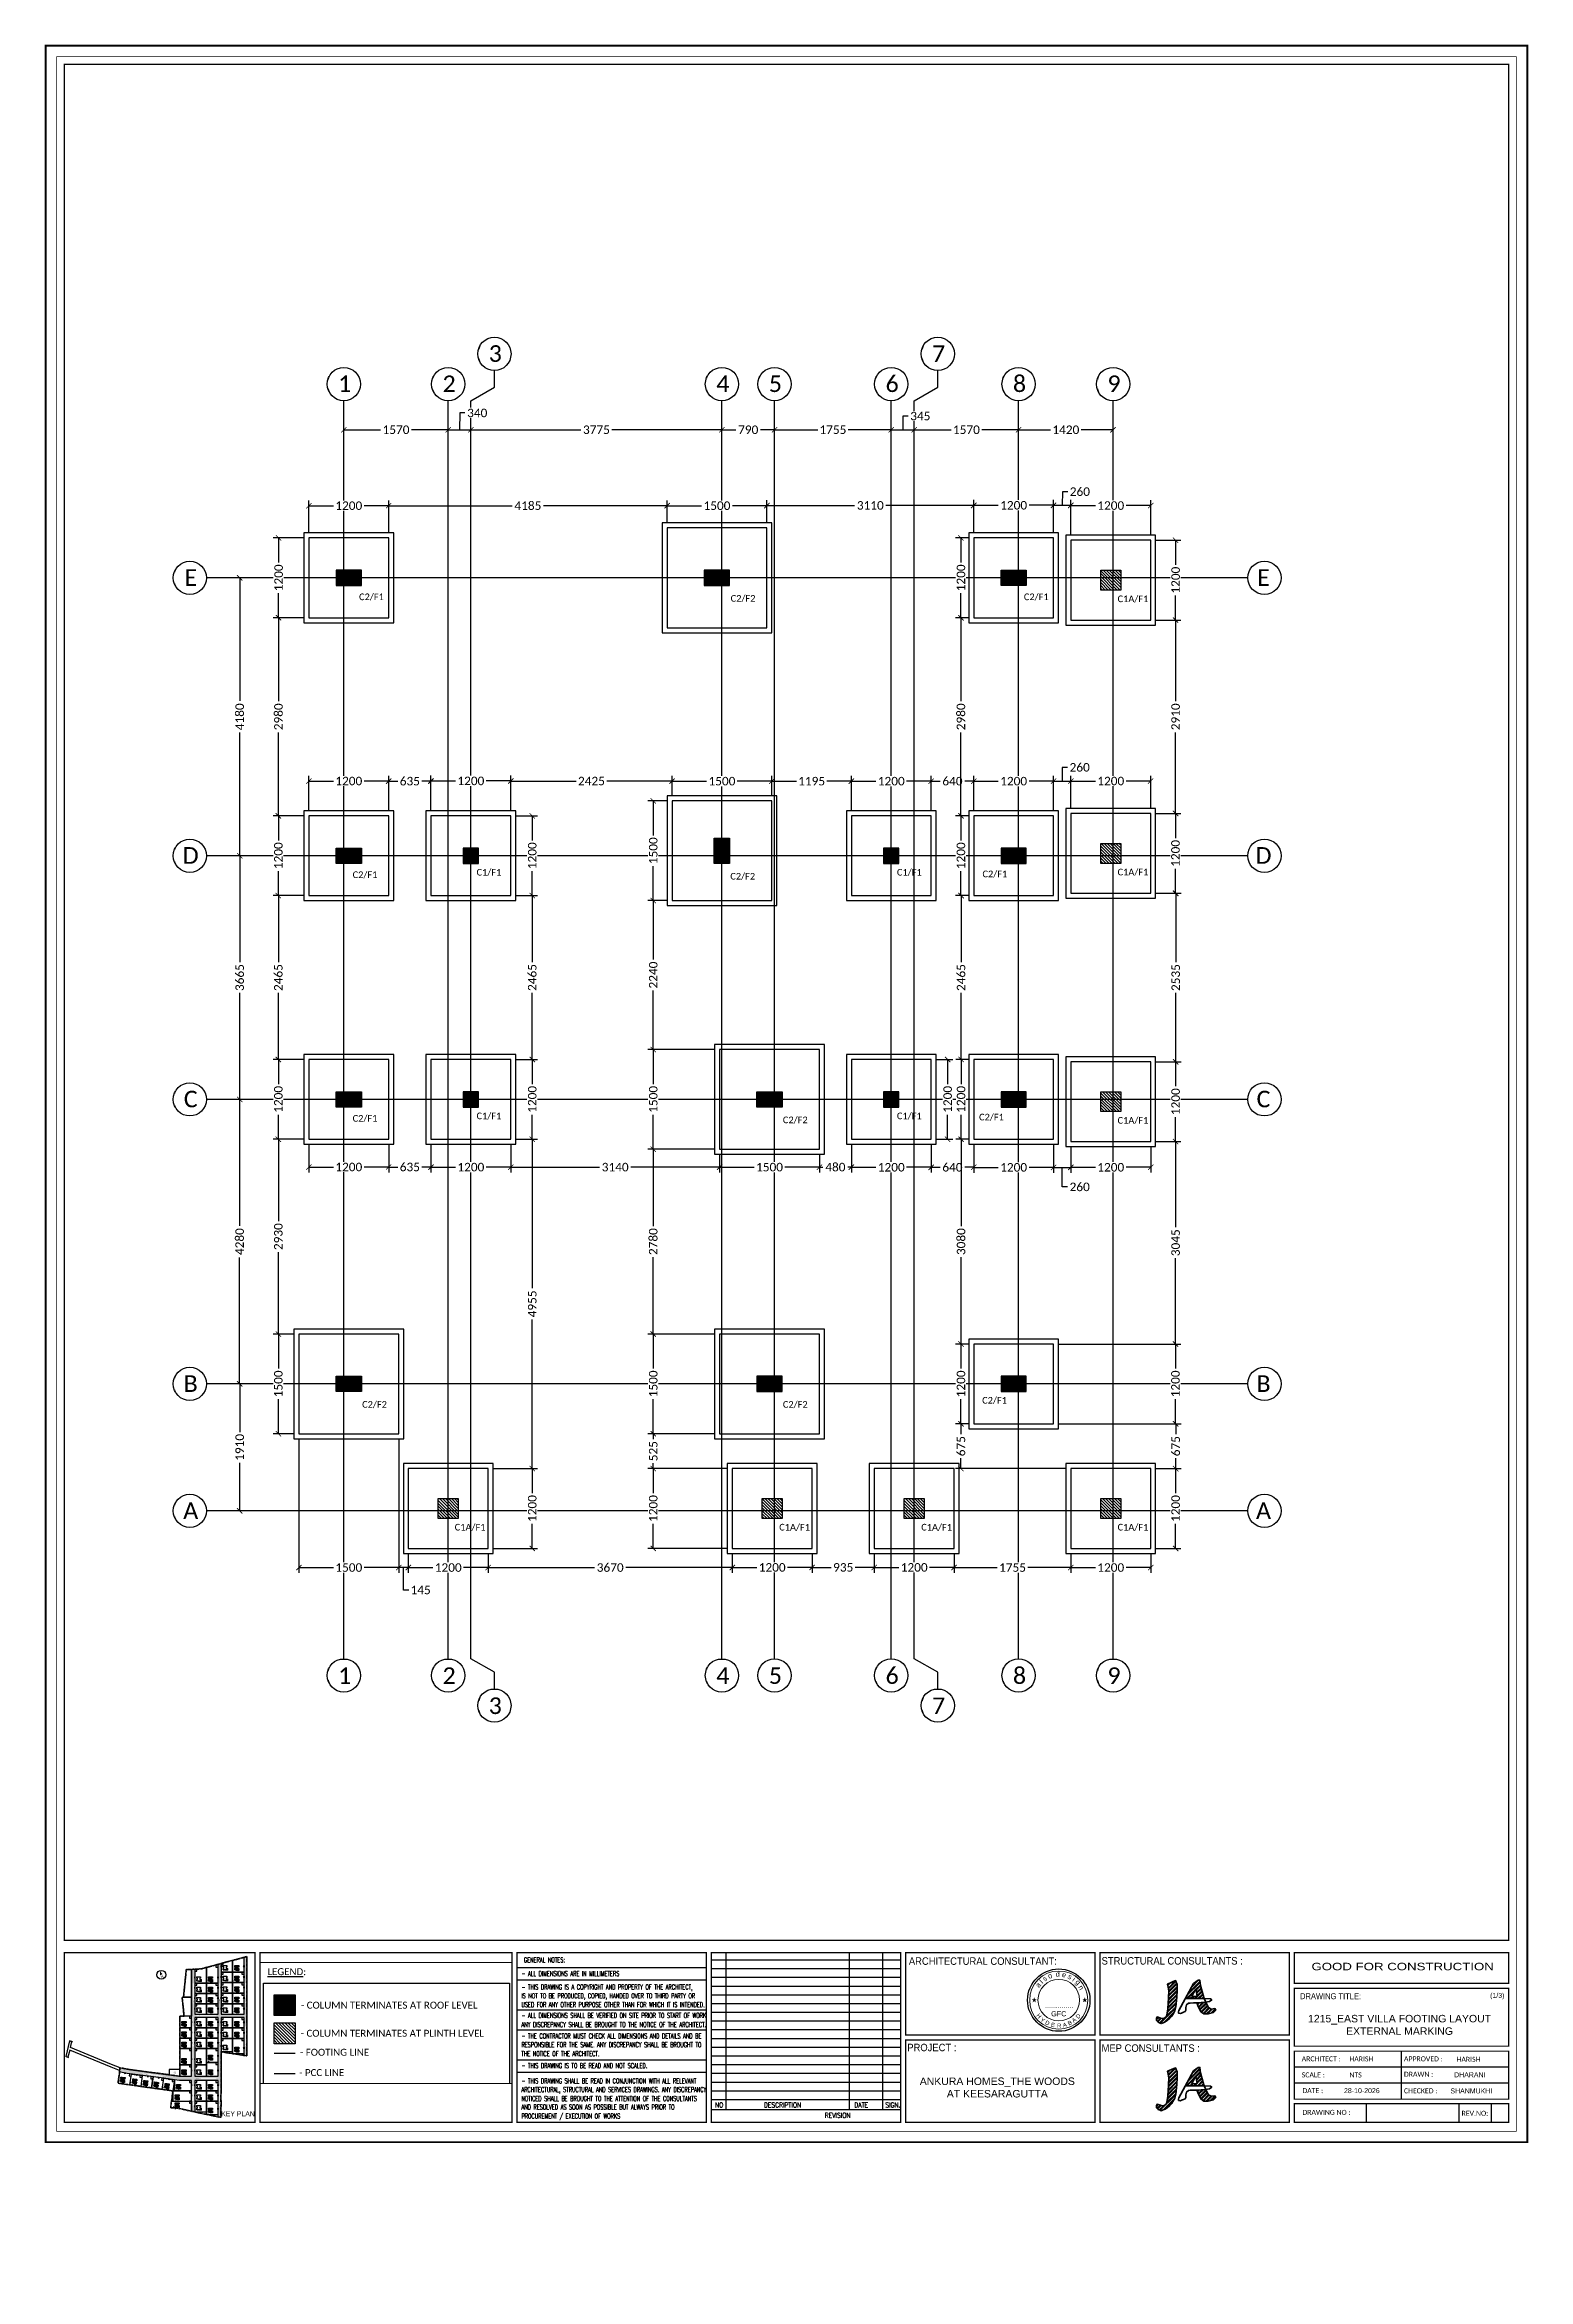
# Paper-space layout '1' of a CAD drawing. Header units: millimetres. Extents: x 0 to 297, y -28 to 421.
# The model-space entities are those that its viewports show. They can reach past a viewport. Long polylines and large blocks are cut down to what shows.
import ezdxf
from ezdxf.enums import TextEntityAlignment as Align
from ezdxf.xclip import XClip

# ---------------------------------------------------------------- set-up
doc = ezdxf.new("R2010")
doc.units = ezdxf.units.MM
doc.header["$LTSCALE"] = 150
doc.header["$XCLIPFRAME"] = 2
for name, pattern in [('3BHK-W(SB)$0$HIDDEN', [0.375, 0.25, -0.125]), ('DASHDOT', [25.4, 12.7, -6.35, 0, -6.35]), ('DASHDOTX2', [50.8, 25.4, -12.7, 0, -12.7]), ('HIDDEN2', [4.7625, 3.175, -1.5875])]:
    doc.linetypes.add(name, pattern=pattern)
doc.layers.add('A-ANNO-NOTE', color=7, linetype='Continuous', lineweight=9)
doc.layers.add('ad-GFC', color=7, linetype='Continuous', lineweight=0)
for name, color, linetype, true_color in [('ad-1215E-Villa', 1, 'Continuous', 0xff0000), ('ad-Dimension', 5, 'Continuous', 0x0000ff), ('ad-Entrance', 30, 'Continuous', 0xff7f00), ('ad-External Dimensions', 5, 'Continuous', 0x0000ff), ('ad-Foundation text', 6, 'Continuous', 0xff00ff), ('ad-Plot Boundary', 6, 'Continuous', 0xff00ff)]:
    doc.layers.add(name, color=color, linetype=linetype, true_color=true_color)
for name, color, linetype in [('ad-Column', 3, 'Continuous'), ('ad-Column Hatch', 125, 'Continuous'), ('ad-Elevation 10', 8, 'Continuous'), ('ad-Footing line', 2, 'Continuous'), ('ad-Grid', 8, 'DASHDOTX2'), ('ad-Parking', 2, 'Continuous'), ('ad-PCC line', 8, 'HIDDEN2'), ('ad-Plinth', 8, 'Continuous'), ('ad-Plot Areas-Sq.Mts', 7, 'Continuous'), ('ad-RCC', 3, 'Continuous'), ('ad-RCC Hatch', 125, 'Continuous'), ('ad-Road', 2, 'Continuous'), ('ad-Road Hatch', 8, 'Continuous'), ('ad-Text', 7, 'Continuous'), ('ad-Text main', 7, 'Continuous'), ('ad-Text Title', 7, 'Continuous'), ('ad-Verandah', 33, 'Continuous')]:
    doc.layers.add(name, color=color, linetype=linetype)
doc.layers.add('ad-Grid Dimension', color=6, linetype='Continuous', lineweight=0, true_color=0xff00ff)
doc.layers.add('ad-Site Boundary', color=1, linetype='DASHDOT', lineweight=35, true_color=0xff0000)
doc.styles.add('6 A E W_Core_Typical$0$Standard', font='arial.ttf')
doc.styles.add('A3 Landscape Title$0$Arial_2', font='arial.ttf', dxfattribs={"height": 1})
doc.styles.add('Arial_12', font='arial.ttf', dxfattribs={"height": 2})
doc.styles.add('Arial_13', font='arial.ttf', dxfattribs={"height": 2.5})
doc.styles.add('Arial_2', font='arial.ttf', dxfattribs={"height": 1})
doc.styles.add('MtX_Century_Gothic', font='GOTHIC.TTF')
doc.styles.add('ROMANS-TITLE', font='arial.ttf', dxfattribs={"width": 0.8})
doc.styles.add('Segoe UI Symbol', font='seguisym.ttf', dxfattribs={"height": 2})
doc.styles.get("Standard").update_dxf_attribs({"font": 'calibril.ttf'})
doc.styles.add('TEXT1', font='simplex.shx', dxfattribs={"width": 0.75})
doc.styles.add('TEXT2', font='arial.ttf', dxfattribs={"width": 0.9})
doc.dimstyles.new('A-100-DIM-INT (MM-FT)', dxfattribs={"dimscale": 50, "dimtxt": 2.4, "dimasz": 1, "dimexe": 5, "dimexo": 100, "dimgap": 1, "dimtad": 0, "dimdec": 0, "dimdsep": 46, "dimtxsty": 'Standard', "dimblk": 'ARCHTICK', "dimcen": 0.025, "dimse1": 1, "dimse2": 1, "dimclrd": 256, "dimclre": 256, "dimclrt": 256, "dimazin": 2, "dimtfac": 1, "dimtdec": 0, "dimtix": 1, "dimtmove": 2, "dimatfit": 3, "dimldrblk": 'ARCHTICK', "dimfxl": 1, "dimtolj": 1, "dimtzin": 0, "dimarcsym": 0})
doc.dimstyles.new('A-75-DIM-INT (Framing)', dxfattribs={"dimscale": 100, "dimtxt": 1.6, "dimasz": 1, "dimexe": 1, "dimexo": 1, "dimgap": 0.5, "dimtad": 0, "dimdec": 0, "dimdsep": 46, "dimtxsty": 'Standard', "dimblk": 'ARCHTICK', "dimcen": 0.025, "dimclrd": 5, "dimclre": 5, "dimclrt": 256, "dimazin": 2, "dimtfac": 1, "dimtdec": 0, "dimtmove": 1, "dimatfit": 0, "dimldrblk": 'ARCHTICK', "dimfxl": 1, "dimtfill": 1, "dimtolj": 1, "dimtzin": 0, "dimarcsym": 0})
pattern_1 = [(45, (-408644.413, 1870412.597), (-18.91914418, 18.91914418), []), (45, (-408631.8, 1870412.597), (-18.91914418, 18.91914418), [])]

# ---------------------------------------------------------------- blocks, each defined once
blk = doc.blocks.new('zw$6506')
at = {"lineweight": 50, "true_color": 0xff007f, "transparency": 33554597}
h = blk.add_hatch(dxfattribs=at)
h.set_pattern_fill('ANSI32', color=230, scale=2.808998)
h.set_pattern_definition(pattern_1)
h.paths.add_polyline_path([(3, 243), (3, 299), (-13, 338), (-93, 304), (-87, 274), (-79, 234), (-83, 173), (-88, 102), (-94, 24), (-99, 15), (-100, -9), (-111, -29), (-133, -41), (-146, -42), (-163, -37), (-188, -30), (-199, -26), (-205, -39), (-203, -61), (-187, -80), (-168, -87), (-157, -92), (-139, -84), (-118, -76), (-98, -62), (-71, -38), (-52, -20), (-39, 0), (-22, 36), (-12, 76), (0, 171)])
h = blk.add_hatch(dxfattribs=at)
h.set_pattern_fill('ANSI32', color=230, scale=2.808998)
h.set_pattern_definition([(45, (-408656.098, 1870412.597), (-18.91914418, 18.91914418), []), (45, (-408643.485, 1870412.597), (-18.91914418, 18.91914418), [])])
h.paths.add_polyline_path([(236, 290), (231, 342), (212, 343), (168, 308), (86, 158), (273, 159), (269, 169)])
h.paths.add_polyline_path([(205, 183), (183, 179), (149, 181), (186, 250), (195, 238)], flags=16)
h = blk.add_hatch(dxfattribs=at)
h.set_pattern_fill('ANSI32', color=230, scale=2.808998)
h.set_pattern_definition(pattern_1)
h.paths.add_polyline_path([(318, 69), (292, 111), (288, 121), (201, 115), (209, 90), (239, 26), (270, 4), (314, 5), (367, 19), (390, 41), (382, 57), (344, 53)])
at = {"color": 30, "lineweight": 50, "true_color": 0xff7f00}
for points in [[(-188, -30), (-163, -37), (-146, -42), (-133, -41), (-111, -29), (-100, -9), (-99, 15), (-94, 24), (-88, 102), (-83, 173), (-79, 234), (-87, 274), (-93, 304), (-13, 338), (3, 299), (3, 243), (0, 171), (-12, 76), (-22, 36), (-39, 0), (-52, -20), (-71, -38), (-98, -62), (-118, -76), (-139, -84), (-157, -92), (-168, -87), (-187, -80), (-203, -61), (-205, -39), (-199, -26), (-188, -30)], [(20, 39), (168, 308), (212, 343), (231, 342), (236, 290), (269, 169), (292, 111), (318, 69), (344, 53), (382, 57), (390, 41), (367, 19), (314, 5), (270, 4), (239, 26), (209, 90), (201, 115), (168, 116), (132, 113), (117, 112), (97, 96), (90, 68), (89, 42), (83, 27), (66, 22), (48, 13), (37, 7), (17, 11), (16, 25), (20, 39)], [(149, 181), (186, 250), (195, 238), (205, 183), (183, 179), (149, 181)], [(86, 158), (273, 159), (336, 154), (349, 145), (327, 128), (288, 121), (201, 115)]]:
    blk.add_lwpolyline(points, dxfattribs=at)
blk = doc.blocks.new('A$Cc42bb6df')
at = {"layer": 'A-ANNO-NOTE', "color": 5, "lineweight": 25, "true_color": 0x0000ff}
blk.add_circle((0, 0), 15, dxfattribs=at)
at = {"layer": 'A-ANNO-NOTE'}
blk.add_circle((0, 0), 15, dxfattribs=at)
at = {"layer": 'A-ANNO-NOTE', "color": 5, "true_color": 0x0000ff}
blk.add_circle((0, 0), 14, dxfattribs=at)
at = {"layer": 'A-ANNO-NOTE', "color": 5, "lineweight": 18, "true_color": 0x0000ff}
blk.add_circle((0, 0), 10, dxfattribs=at)
at = {"layer": 'A-ANNO-NOTE', "color": 5, "true_color": 0x0000ff, "attachment_point": 1}
for s, insert, char_height, width, rotation, style in [('s', (-8.2, 10.9), 2.5, 0.401, 34.7284, 'Arial_13'), ('o', (-5.6, 12.5), 2.5, 0.401, 21.2932, 'Arial_13'), ('e', (1.9, 13.7), 2.5, 0.401, 347.0864, 'Arial_13'), ('s', (5.1, 12.8), 2.5, 0.401, 334.2611, 'Arial_13'), ('i', (7.8, 11.3), 2.5, 0.401, 321.8866, 'Arial_13'), ('a', (-11.5, 7.3), 2.5, 0.401, 51.7199, 'Arial_13'), ('l', (-9.6, 9.5), 2.5, 0.401, 45, 'Arial_13'), ('g', (9.5, 10.2), 2.5, 0.401, 315, 'Arial_13'), ('n', (11.4, 7.5), 2.5, 0.401, 299.8905, 'Arial_13'), ('H', (-9.4, -6.2), 2, 2.004, 309.5557, 'Arial_12'), ('Y', (-7.8, -8.2), 2, 1.443, 321.7028, 'Arial_12'), ('D', (-5.9, -9.6), 2, 1.443, 331.2972, 'Arial_12'), ('B', (4, -10.5), 2, 1.443, 27.6498, 'Arial_12'), ('A', (6, -9.4), 2, 1.443, 39.3195, 'Arial_12'), ('D', (7.9, -7.9), 2, 1.443, 51.9881, 'Arial_12'), ('E', (-3.5, -10.7), 2, 1.443, 346.9853, 'Arial_12'), ('A', (1.7, -11.2), 2, 1.443, 15.531, 'Arial_12')]:
    blk.add_mtext(s, dxfattribs=dict(at, insert=insert, char_height=char_height, width=width, rotation=rotation, style=style))
for s, insert, char_height, width, style in [('d', (-1.5, 13.8), 2.5, 0.401, 'Arial_13'), ('\\fSegoe UI Symbol|b0|i0|c130|p34|;★', (-13.2, 1.1), 2, 2.886, 'Segoe UI Symbol'), ('\\fSegoe UI Symbol|b0|i0|c130|p34|;★', (11.1, 1.1), 2, 2.886, 'Segoe UI Symbol'), ('..............', (-6.6, -1.3), 2.5, 16.835, 'Arial_13'), ('GFC', (-3.7, -5.3), 2.5, 8.899, 'Arial_13'), ('R', (-0.8, -11.3), 2, 1.443, 'Arial_12')]:
    blk.add_mtext(s, dxfattribs=dict(at, insert=insert, char_height=char_height, width=width, style=style))
blk = doc.blocks.new('A$C1217a87d')
at = {"xscale": 0.4169495467505325, "yscale": 0.4169495467505325, "zscale": 0.4169495467505325}
blk.add_blockref('A$Cc42bb6df', (0, 0), dxfattribs=at)
blk = doc.blocks.new('A3 Potrait Title')
for p, q in [((171.4, 36.5), (133.45, 36.5)), ((136.39, 6.5), (136.39, 38)), ((161.16, 6.5), (161.16, 38)), ((167.82, 6.5), (167.82, 38)), ((132.45, 34.98), (94.5, 34.98)), ((132.45, 32.48), (94.5, 32.48)), ((171.4, 34.75), (133.45, 34.75)), ((171.4, 33), (133.45, 33)), ((171.4, 31.25), (133.45, 31.25)), ((171.4, 29.5), (133.45, 29.5)), ((171.4, 27.75), (133.45, 27.75)), ((132.45, 26.48), (94.5, 26.48)), ((132.45, 22.48), (94.5, 22.48)), ((171.4, 26), (133.45, 26)), ((171.4, 24.25), (133.45, 24.25)), ((171.4, 22.5), (133.45, 22.5)), ((171.4, 20.75), (133.45, 20.75)), ((171.4, 19), (133.45, 19)), ((132.45, 16.48), (94.5, 16.48)), ((132.45, 13.98), (94.5, 13.98)), ((171.4, 17.25), (133.45, 17.25)), ((171.4, 17.25), (133.45, 17.25)), ((171.4, 15.5), (133.45, 15.5)), ((171.4, 15.5), (133.45, 15.5)), ((171.4, 13.75), (133.45, 13.75)), ((171.4, 13.75), (133.45, 13.75)), ((293.25, 15.04), (250.3, 15.04)), ((171.4, 12), (133.45, 12)), ((171.4, 10.25), (133.45, 10.25)), ((293.25, 11.83), (250.3, 11.83)), ((171.4, 8.5), (133.45, 8.5)), ((171.4, 6.5), (133.45, 6.5)), ((264.66, 7.72), (264.66, 4)), ((283.25, 7.72), (283.25, 4)), ((289.75, 7.62), (289.75, 3.9))]:
    blk.add_line(p, q)
for points, const_width in [([(0, 420.5), (0, 0), (297, 0), (297, 420.5)], 0.375), ([(2.2, 418.3), (2.2, 2.2), (294.8, 2.2), (294.8, 418.3)], 0.125), ([(293.25, 40.5), (293.25, 416.75), (3.75, 416.75), (3.75, 40.5)], 0.25), ([(41.95, 4), (3.75, 4), (3.75, 38), (41.95, 38)], 0.25), ([(42.95, 38), (93.5, 38), (93.5, 4), (42.95, 4)], 0.25), ([(132.45, 4), (132.45, 38), (94.5, 38), (94.5, 4)], 0.25), ([(171.4, 4), (133.45, 4), (133.45, 38), (171.4, 38)], 0.25), ([(172.4, 21.5), (210.35, 21.5), (210.35, 38), (172.4, 38)], 0.25), ([(211.35, 38), (249.3, 38), (249.3, 21.5), (211.35, 21.5)], 0.25), ([(250.3, 31.86), (293.25, 31.86), (293.25, 38), (250.3, 38)], 0.25), ([(250.3, 30.86), (293.25, 30.86), (293.25, 19.25), (250.3, 19.25)], 0.25), ([(172.4, 4), (210.35, 4), (210.35, 20.5), (172.4, 20.5)], 0.25), ([(211.35, 4), (249.3, 4), (249.3, 20.5), (211.35, 20.5)], 0.25), ([(250.3, 18.25), (293.25, 18.25), (293.25, 8.62), (250.3, 8.62)], 0.25), ([(250.3, 7.72), (293.25, 7.72), (293.25, 4), (250.3, 4)], 0.25)]:
    blk.add_lwpolyline(points, close=True, dxfattribs=dict(const_width=const_width))
at = {"layer": 'ad-Text Title', "color": 0}
blk.add_line((271.77, 8.62), (271.77, 18.25), dxfattribs=at)
at = {"layer": 'ad-GFC', "style": 'TEXT2', "width": 1.265945}
blk.add_text('GOOD FOR CONSTRUCTION', height=1.5, dxfattribs=at).set_placement((253.73, 34.48), (290.28, 34.48), align=Align.FIT)
at = {"layer": 'ad-Text Title'}
for s, height, style, width, p in [(' GENERAL NOTES:', 1, 'TEXT1', 0.6, (95.36, 36.07)), ('ARCHITECTURAL CONSULTANT:', 1.5, 'TEXT2', 0.9, (173.03, 35.57)), ('STRUCTURAL CONSULTANTS :', 1.5, 'TEXT2', 0.9, (211.66, 35.62)), ('- ALL DIMENSIONS ARE IN MILLIMETERS', 1, 'TEXT1', 0.6, (95.36, 33.32)), ('- THIS DRAWING IS A COPYRIGHT AND PROPERTY OF THE ARCHITECT,', 1, 'TEXT1', 0.6, (95.36, 30.62)), ('IS NOT TO BE PRODUCED, COPIED, HANDED OVER TO THIRD PARTY OR', 1, 'TEXT1', 0.6, (95.36, 28.85)), ('USED FOR ANY OTHER PURPOSE OTHER THAN FOR WHICH IT IS INTENDED.', 1, 'TEXT1', 0.6, (95.36, 27.08)), ('DRAWING TITLE:', 1.2, 'TEXT2', 0.9, (251.44, 28.68)), ('ANY DISCREPANCY SHALL BE BROUGHT TO THE NOTICE OF THE ARCHITECT.', 1, 'TEXT1', 0.6, (95.36, 23.1)), ('- ALL DIMENSIONS SHALL BE VERIFIED ON SITE PRIOR TO START OF WORK', 1, 'TEXT1', 0.6, (95.36, 24.91)), ('THE NOTICE OF THE ARCHITECT.', 1, 'TEXT1', 0.6, (95.36, 17.24)), ('- THE CONTRACTOR MUST CHECK ALL DIMENSIONS AND DETAILS AND BE', 1, 'TEXT1', 0.6, (95.36, 20.8)), ('RESPONSIBLE FOR THE SAME. ANY DISCREPANCY SHALL BE BROUGHT TO', 1, 'TEXT1', 0.6, (95.36, 19.04)), ('PROJECT :', 1.5, 'TEXT2', 0.9, (172.71, 18.24)), ('MEP CONSULTANTS :', 1.5, 'TEXT2', 0.9, (211.66, 18.12)), ('- THIS DRAWING IS TO BE READ AND NOT SCALED.', 1, 'TEXT1', 0.6, (95.36, 14.85)), ('ARCHITECTURAL, STRUCTURAL AND SERVICES DRAWINGS. ANY DISCREPANCY', 1, 'TEXT1', 0.6, (95.36, 10.06)), ('- THIS DRAWING SHALL BE READ IN CONJUNCTION WITH ALL RELEVANT', 1, 'TEXT1', 0.6, (95.36, 11.8)), ('NOTICED SHALL BE BROUGHT TO THE ATTENTION OF THE CONSULTANTS', 1, 'TEXT1', 0.6, (95.36, 8.25)), ('AND RESOLVED AS SOON AS POSSIBLE BUT ALWAYS PRIOR TO', 1, 'TEXT1', 0.6, (95.36, 6.54)), ('PROCUREMENT / EXECUTION OF WORKS', 1, 'TEXT1', 0.6, (95.36, 4.72))]:
    blk.add_text(s, height=height, dxfattribs=dict(at, style=style, width=width)).set_placement(p)
at = {"layer": 'ad-Text Title', "color": 0}
for s, p in [('ARCHITECT :', (251.77, 16.21)), ('SCALE :', (251.77, 12.99)), ('HARISH', (261.33, 16.19)), ('NTS', (261.33, 12.98)), ('APPROVED :', (272.27, 16.21)), ('DRAWN :', (272.27, 13.12)), ('HARISH', (282.81, 16.12)), ('DATE :', (251.92, 9.84)), ('CHECKED :', (272.27, 9.8)), ('DRAWING NO :', (251.92, 5.48)), ('REV.NO:', (283.82, 5.29))]:
    blk.add_text(s, height=1, dxfattribs=at).set_placement(p)
at = {"layer": 'ad-Text Title', "color": 8, "style": 'TEXT2', "width": 0.9}
blk.add_text('KEY PLAN', height=1, dxfattribs=at).set_placement((35.2, 5.2))
at = {"layer": 'ad-Text Title', "style": 'TEXT1', "width": 0.75}
for s, p in [('NO', (135, 6.97)), ('DESCRIPTION', (147.71, 6.97)), ('REVISION', (158.75, 4.89)), ('DATE', (163.47, 6.97)), ('SIGN.', (169.82, 6.97))]:
    blk.add_text(s, height=1, dxfattribs=at).set_placement(p, align=Align.CENTER)
blk = doc.blocks.new('A$C4fb60e89')
at = {"layer": 'ad-Road Hatch', "ltscale": 5, "transparency": 33554687}
h = blk.add_hatch(dxfattribs=at)
h.set_pattern_fill('AR-HBONE', color=256, scale=15)
h.set_pattern_definition([(45, (-193247.7, -428758.8), (0, 2155.2615), [4572, -1524]), (135, (-192170.1, -427681.1), (2e-13, 2155.2615), [4572, -1524])])
h.paths.add_polyline_path([(175594, -250241), (169178, -249341), (167473, -249057), (167473, -138694), (101313, -138694), (101313, -199954), (101308, -237995), (101040, -268291), (101008, -280968), (101066, -293684), (101243, -311127), (100910, -319344), (100949, -333937), (100669, -366960), (100727, -390983), (100669, -404586), (100538, -420418), (100467, -428759), (92426, -427265), (92163, -427209), (92163, -321454), (24803, -321454), (24803, -412961), (15653, -411029), (15654, -321452), (-19535, -321452), (-34427, -319477), (-65207, -315395), (-171770, -301268), (-185854, -298333), (-193248, -296832), (-193244, -292908), (-191914, -285219), (-191839, -284679), (-183397, -286393), (-169723, -289243), (-53141, -304698), (-18730, -309262), (15653, -309262), (15653, 703), (24803, 1115), (24803, -129544), (92163, -129544), (92163, 15133), (101313, 17713), (101313, -129544), (167473, -129544), (167473, 35552), (175738, 37855), (175849, 28595), (175836, 25947), (175777, 14040), (175855, 2316), (175660, -18036), (175731, -34039), (175718, -46839), (175673, -63402), (175816, -82072), (175542, -106356), (175490, -124641), (175575, -145019), (175731, -168892), (175797, -181269), (175797, -192667), (175744, -208200), (175829, -223277), (175888, -234871)])
h.paths.add_polyline_path([(24803, -309264), (92163, -309264), (92163, -138694), (24803, -138694)], flags=16)
at = {"layer": 'ad-Road', "ltscale": 5}
for points in [[(175594, -250241), (169178, -249341), (167473, -249057), (167473, -138694), (101313, -138694), (101313, -199954), (101308, -237995), (101040, -268291), (101008, -280968), (101066, -293684), (101243, -311127), (100910, -319344), (100949, -333937), (100669, -366960), (100727, -390983), (100669, -404586), (100538, -420418), (100467, -428759), (92426, -427265), (92163, -427209), (92163, -321454), (24803, -321454), (24803, -412961), (15653, -411029), (15654, -321452), (-19535, -321452), (-34427, -319477), (-65207, -315395), (-171770, -301268), (-185854, -298333), (-193248, -296832), (-193244, -292908), (-191914, -285219), (-191839, -284679), (-183397, -286393), (-169723, -289243), (-53141, -304698), (-18730, -309262), (15653, -309262), (15653, 703), (24803, 1115), (24803, -129544), (92163, -129544), (92163, 15133), (101313, 17713), (101313, -129544), (167473, -129544), (167473, 35552), (175738, 37855), (175849, 28595), (175836, 25947), (175777, 14040), (175855, 2316), (175660, -18036), (175731, -34039), (175718, -46839), (175673, -63402), (175816, -82072), (175542, -106356), (175490, -124641), (175575, -145019), (175731, -168892), (175797, -181269), (175797, -192667), (175744, -208200), (175829, -223277), (175888, -234871)], [(24803, -309264), (92163, -309264), (92163, -138694), (24803, -138694)]]:
    blk.add_lwpolyline(points, close=True, dxfattribs=at)
at = {"layer": 'ad-Text', "linetype": 'Continuous', "char_height": 1250, "width": 56881.51, "attachment_point": 5, "style": 'MtX_Century_Gothic', "bg_fill": 3, "box_fill_scale": 1.5, "bg_fill_color": 257, "bg_fill_transparency": 0}
for s, insert, rotation in [("\\pxqd;30' WIDE ROAD", (171095, -67965), 90), ("\\pxqd;30' WIDE ROAD", (20228, -69124), 90), ("\\pxqd;30' WIDE ROAD", (96738, -69124), 90), ("\\pxqd;30' WIDE ROAD", (20228, -194004), 90), ("\\pxqd;30' WIDE ROAD", (96738, -194004), 90), ("\\pxqd;30' WIDE ROAD", (172048, -194004), 90), ("\\pxqd;40' WIDE ROAD", (-97589, -305418), 352.0185), ("\\pxqd;30' WIDE ROAD", (20228, -366657), 90), ("\\pxqd;30' WIDE ROAD", (96738, -366657), 90)]:
    blk.add_mtext(s, dxfattribs=dict(at, insert=insert, rotation=rotation))
at = {"layer": 'ad-Text', "linetype": 'Continuous', "char_height": 1250, "attachment_point": 5, "style": 'MtX_Century_Gothic', "bg_fill": 3, "box_fill_scale": 1.5, "bg_fill_color": 257, "bg_fill_transparency": 0}
for s, insert, width in [("\\pxqd;30' WIDE ROAD", (58483, -134119), 56347.04), ("\\pxqd;40' WIDE ROAD", (58483, -315359), 56881.51)]:
    blk.add_mtext(s, dxfattribs=dict(at, insert=insert, width=width))
blk = doc.blocks.new('zw$944D')
at = {"layer": 'ad-Parking', "ltscale": 5}
blk.add_lwpolyline([(0, 0), (6100, 0), (6100, 6100), (0, 6100)], close=True, dxfattribs=at)
blk = doc.blocks.new('zw$2786')
at = {"layer": 'ad-Parking', "ltscale": 5}
blk.add_lwpolyline([(113209, 95420), (119309, 95420), (119309, 98470), (113209, 98470)], close=True, dxfattribs=at)
for p in [(97959, 88153), (36699, 75772), (113209, 67633), (173269, 67633), (113209, 37003), (173269, 37003), (36699, 35263), (97959, 35263), (113209, 6373), (173269, 6373), (36699, 5213), (97959, 5213), (113209, -24257), (173269, -24257), (36699, -24837), (97959, -24837), (21449, -60456), (36699, -64037), (97959, -64037), (113209, -64037), (173269, -64037), (21449, -94087), (36699, -94087), (97959, -94087), (113209, -94667), (173269, -94667), (21449, -124137), (36699, -124137), (113209, -125297), (173269, -125297), (21448, -154187), (36699, -154187), (97959, -154187), (97959, -194857), (21448, -201555), (36699, -201557), (21449, -246797), (36699, -246797), (97959, -246797), (21449, -276847), (36699, -276847), (97959, -276847), (21449, -306897), (36699, -306897), (97959, -306897)]:
    blk.add_blockref('zw$944D', p, dxfattribs=at)
at = {"layer": 'ad-Parking', "ltscale": 5, "rotation": 352.3389705330779}
for p in [(-153946, -227439), (-122397, -231621), (-91200, -235757), (-60171, -239870), (-29405, -243950)]:
    blk.add_blockref('zw$944D', p, dxfattribs=at)
blk = doc.blocks.new('zw$1D4B')
at = {"ltscale": 5}
for points in [[(113203, -157238), (146289, -157238)], [(146289, -162977), (179369, -162977)], [(-22532, -238720), (-22532, -270747)], [(-26781, -270747), (-26781, -300797)], [(36699, -332204), (70379, -332207)], [(70379, -339333), (104059, -339333)]]:
    blk.add_lwpolyline(points, dxfattribs=at)
blk = doc.blocks.new('zw$3265')
at = {"layer": 'ad-1215E-Villa', "ltscale": 5}
h = blk.add_hatch(dxfattribs=at)
h.set_pattern_fill('ANSI31', color=256, scale=200)
h.set_pattern_definition([(45, (76554.4, 77923.06), (-449.013, 449.013), [])])
h.paths.add_polyline_path([(164284, 92188), (164284, 87778), (160849, 87778), (160849, 84343), (164284, 84343), (164284, 77923), (156774, 77923), (156774, 79833), (152389, 79833), (152389, 84343), (154299, 84343), (154299, 84863), (153289, 84863), (153289, 87258), (154299, 87258), (154299, 87778), (152389, 87778), (152389, 92188)])
h = blk.add_hatch(dxfattribs=at)
h.set_pattern_fill('ANSI31', color=256, scale=200)
h.set_pattern_definition([(45, (644.4, 45553.06), (-449.013, 449.013), [])])
h.paths.add_polyline_path([(88374, 59818), (88374, 55408), (84939, 55408), (84939, 51973), (88374, 51973), (88374, 45553), (80864, 45553), (80864, 47463), (76479, 47463), (76479, 51973), (78389, 51973), (78389, 52493), (77379, 52493), (77379, 54888), (78389, 54888), (78389, 55408), (76479, 55408), (76479, 59818)])
h = blk.add_hatch(dxfattribs=at)
h.set_pattern_fill('ANSI31', color=256, scale=200)
h.set_pattern_definition([(45, (644.4, 15503.06), (-449.013, 449.013), [])])
h.paths.add_polyline_path([(88374, 29768), (88374, 25358), (84939, 25358), (84939, 21923), (88374, 21923), (88374, 15503), (80864, 15503), (80864, 17413), (76479, 17413), (76479, 21923), (78389, 21923), (78389, 22443), (77379, 22443), (77379, 24838), (78389, 24838), (78389, 25358), (76479, 25358), (76479, 29768)])
h = blk.add_hatch(dxfattribs=at)
h.set_pattern_fill('ANSI31', color=256, scale=200)
h.set_pattern_definition([(45, (76554.4, 47293.06), (-449.013, 449.013), [])])
h.paths.add_polyline_path([(164284, 61558), (164284, 57148), (160849, 57148), (160849, 53713), (164284, 53713), (164284, 47293), (156774, 47293), (156774, 49203), (152389, 49203), (152389, 53713), (154299, 53713), (154299, 54233), (153289, 54233), (153289, 56628), (154299, 56628), (154299, 57148), (152389, 57148), (152389, 61558)])
h = blk.add_hatch(dxfattribs=at)
h.set_pattern_fill('ANSI31', color=256, scale=200)
h.set_pattern_definition([(45, (76554.4, 16663.06), (-449.013, 449.013), [])])
h.paths.add_polyline_path([(164284, 30928), (164284, 26518), (160849, 26518), (160849, 23083), (164284, 23083), (164284, 16663), (156774, 16663), (156774, 18573), (152389, 18573), (152389, 23083), (154299, 23083), (154299, 23603), (153289, 23603), (153289, 25998), (154299, 25998), (154299, 26518), (152389, 26518), (152389, 30928)])
h = blk.add_hatch(dxfattribs=at)
h.set_pattern_fill('ANSI31', color=256, scale=200)
h.set_pattern_definition([(45, (76554.4, -13966.94), (-449.013, 449.013), [])])
h.paths.add_polyline_path([(164284, 298), (164284, -4112), (160849, -4112), (160849, -7547), (164284, -7547), (164284, -13967), (156774, -13967), (156774, -12057), (152389, -12057), (152389, -7547), (154299, -7547), (154299, -7027), (153289, -7027), (153289, -4632), (154299, -4632), (154299, -4112), (152389, -4112), (152389, 298)])
h = blk.add_hatch(dxfattribs=at)
h.set_pattern_fill('ANSI31', color=256, scale=200)
h.set_pattern_definition([(45, (644.4, -14546.94), (-449.013, 449.013), [])])
h.paths.add_polyline_path([(88374, -282), (88374, -4692), (84939, -4692), (84939, -8127), (88374, -8127), (88374, -14547), (80864, -14547), (80864, -12637), (76479, -12637), (76479, -8127), (78389, -8127), (78389, -7607), (77379, -7607), (77379, -5212), (78389, -5212), (78389, -4692), (76479, -4692), (76479, -282)])
h = blk.add_hatch(dxfattribs=at)
h.set_pattern_fill('ANSI31', color=256, scale=200)
h.set_pattern_definition([(45, (644.4, -44596.94), (-449.013, 449.013), [])])
h.paths.add_polyline_path([(88374, -30332), (88374, -34742), (84939, -34742), (84939, -38177), (88374, -38177), (88374, -44597), (80864, -44597), (80864, -42687), (76479, -42687), (76479, -38177), (78389, -38177), (78389, -37657), (77379, -37657), (77379, -35262), (78389, -35262), (78389, -34742), (76479, -34742), (76479, -30332)])
h = blk.add_hatch(dxfattribs=at)
h.set_pattern_fill('ANSI31', color=256, scale=200)
h.set_pattern_definition([(45, (76554.4, -44596.94), (-449.013, 449.013), [])])
h.paths.add_polyline_path([(164284, -30332), (164284, -34742), (160849, -34742), (160849, -38177), (164284, -38177), (164284, -44597), (156774, -44597), (156774, -42687), (152389, -42687), (152389, -38177), (154299, -38177), (154299, -37657), (153289, -37657), (153289, -35262), (154299, -35262), (154299, -34742), (152389, -34742), (152389, -30332)])
h = blk.add_hatch(dxfattribs=at)
h.set_pattern_fill('ANSI31', color=256, scale=200)
h.set_pattern_definition([(45, (-76507.43, -143896.94), (-449.013, 449.013), [])])
h.paths.add_polyline_path([(11222, -129632), (11222, -134042), (7787, -134042), (7787, -137477), (11222, -137477), (11222, -143897), (3712, -143897), (3712, -141987), (-673, -141987), (-673, -137477), (1237, -137477), (1237, -136957), (227, -136957), (227, -134562), (1237, -134562), (1237, -134042), (-673, -134042), (-673, -129632)])
h = blk.add_hatch(dxfattribs=at)
h.set_pattern_fill('ANSI31', color=256, scale=200)
h.set_pattern_definition([(45, (-76486, -113846.94), (-449.013, 449.013), [])])
h.paths.add_polyline_path([(11243, -99582), (11243, -103992), (7808, -103992), (7808, -107427), (11243, -107427), (11243, -113847), (3733, -113847), (3733, -111937), (-652, -111937), (-652, -107427), (1258, -107427), (1258, -106907), (248, -106907), (248, -104512), (1258, -104512), (1258, -103992), (-652, -103992), (-652, -99582)])
h = blk.add_hatch(dxfattribs=at)
h.set_pattern_fill('ANSI31', color=256, scale=200)
h.set_pattern_definition([(45, (-76464.54, -83796.94), (-449.013, 449.013), [])])
h.paths.add_polyline_path([(11265, -69532), (11265, -73942), (7830, -73942), (7830, -77377), (11265, -77377), (11265, -83797), (3755, -83797), (3755, -81887), (-630, -81887), (-630, -77377), (1280, -77377), (1280, -76857), (270, -76857), (270, -74462), (1280, -74462), (1280, -73942), (-630, -73942), (-630, -69532)])
h = blk.add_hatch(dxfattribs=at)
h.set_pattern_fill('ANSI31', color=256, scale=200)
h.set_pattern_definition([(45, (644.4, -83796.94), (-449.013, 449.013), [])])
h.paths.add_polyline_path([(88374, -69532), (88374, -73942), (84939, -73942), (84939, -77377), (88374, -77377), (88374, -83797), (80864, -83797), (80864, -81887), (76479, -81887), (76479, -77377), (78389, -77377), (78389, -76857), (77379, -76857), (77379, -74462), (78389, -74462), (78389, -73942), (76479, -73942), (76479, -69532)])
h = blk.add_hatch(dxfattribs=at)
h.set_pattern_fill('ANSI31', color=256, scale=200)
h.set_pattern_definition([(45, (644.4, -113846.94), (-449.013, 449.013), [])])
h.paths.add_polyline_path([(88374, -99582), (88374, -103992), (84939, -103992), (84939, -107427), (88374, -107427), (88374, -113847), (80864, -113847), (80864, -111937), (76479, -111937), (76479, -107427), (78389, -107427), (78389, -106907), (77379, -106907), (77379, -104512), (78389, -104512), (78389, -103992), (76479, -103992), (76479, -99582)])
h = blk.add_hatch(dxfattribs=at)
h.set_pattern_fill('ANSI31', color=256, scale=200)
h.set_pattern_definition([(45, (644.4, -143896.94), (-449.013, 449.013), [])])
h.paths.add_polyline_path([(88374, -129632), (88374, -134042), (84939, -134042), (84939, -137477), (88374, -137477), (88374, -143897), (80864, -143897), (80864, -141987), (76479, -141987), (76479, -137477), (78389, -137477), (78389, -136957), (77379, -136957), (77379, -134562), (78389, -134562), (78389, -134042), (76479, -134042), (76479, -129632)])
h = blk.add_hatch(dxfattribs=at)
h.set_pattern_fill('ANSI31', color=256, scale=200)
h.set_pattern_definition([(45, (76554.4, -84376.94), (-449.013, 449.013), [])])
h.paths.add_polyline_path([(164284, -70112), (164284, -74522), (160849, -74522), (160849, -77957), (164284, -77957), (164284, -84377), (156774, -84377), (156774, -82467), (152389, -82467), (152389, -77957), (154299, -77957), (154299, -77437), (153289, -77437), (153289, -75042), (154299, -75042), (154299, -74522), (152389, -74522), (152389, -70112)])
h = blk.add_hatch(dxfattribs=at)
h.set_pattern_fill('ANSI31', color=256, scale=200)
h.set_pattern_definition([(45, (76554.4, -115006.94), (-449.013, 449.013), [])])
h.paths.add_polyline_path([(164284, -100742), (164284, -105152), (160849, -105152), (160849, -108587), (164284, -108587), (164284, -115007), (156774, -115007), (156774, -113097), (152389, -113097), (152389, -108587), (154299, -108587), (154299, -108067), (153289, -108067), (153289, -105672), (154299, -105672), (154299, -105152), (152389, -105152), (152389, -100742)])
h = blk.add_hatch(dxfattribs=at)
h.set_pattern_fill('ANSI31', color=256, scale=200)
h.set_pattern_definition([(45, (-76541.24, -191266.94), (-449.013, 449.013), [])])
h.paths.add_polyline_path([(11188, -177002), (11188, -181412), (7753, -181412), (7753, -184847), (11188, -184847), (11188, -191267), (3678, -191267), (3678, -189357), (-707, -189357), (-707, -184847), (1203, -184847), (1203, -184327), (193, -184327), (193, -181932), (1203, -181932), (1203, -181412), (-707, -181412), (-707, -177002)])
h = blk.add_hatch(dxfattribs=at)
h.set_pattern_fill('ANSI31', color=256, scale=200)
h.set_pattern_definition([(45, (644.4, -181516.94), (-449.013, 449.013), [])])
h.paths.add_polyline_path([(88374, -167252), (88374, -171662), (84939, -171662), (84939, -175097), (88374, -175097), (88374, -181517), (80864, -181517), (80864, -179607), (76479, -179607), (76479, -175097), (78389, -175097), (78389, -174577), (77379, -174577), (77379, -172182), (78389, -172182), (78389, -171662), (76479, -171662), (76479, -167252)])
h = blk.add_hatch(dxfattribs=at)
h.set_pattern_fill('ANSI31', color=256, scale=200)
h.set_pattern_definition([(45, (76554.4, -158787.4), (-449.013, 449.013), [])])
h.paths.add_polyline_path([(164284, -144522), (164284, -148932), (160849, -148932), (160849, -152367), (164284, -152367), (164284, -158787), (156774, -158787), (156774, -156877), (152389, -156877), (152389, -152367), (154299, -152367), (154299, -151847), (153289, -151847), (153289, -149452), (154299, -149452), (154299, -148932), (152389, -148932), (152389, -144522)])
h = blk.add_hatch(dxfattribs=at)
h.set_pattern_fill('ANSI31', color=256, scale=200, angle=352.4703876)
h.set_pattern_definition([(37.4704, (-254522.3, -235376.46), (-386.303, 503.979), [])])
h.paths.add_polyline_path([(-165680, -232730), (-166258, -237102), (-169664, -236652), (-170114, -240058), (-166708, -240508), (-167550, -246872), (-174995, -245888), (-174744, -243995), (-179092, -243420), (-178501, -238949), (-176607, -239199), (-176539, -238684), (-177540, -238551), (-177226, -236177), (-176225, -236309), (-176157, -235794), (-178051, -235544), (-177473, -231172)])
h = blk.add_hatch(dxfattribs=at)
h.set_pattern_fill('ANSI31', color=256, scale=200, angle=352.4703876)
h.set_pattern_definition([(37.4704, (-219823.6, -240333.43), (-386.303, 503.979), [])])
h.paths.add_polyline_path([(-130982, -237687), (-131559, -242059), (-134965, -241609), (-135415, -245015), (-132010, -245465), (-132851, -251829), (-140296, -250845), (-140046, -248952), (-144393, -248377), (-143802, -243906), (-141908, -244156), (-141840, -243641), (-142842, -243508), (-142528, -241134), (-141526, -241266), (-141458, -240751), (-143352, -240501), (-142774, -236129)])
h = blk.add_hatch(dxfattribs=at)
h.set_pattern_fill('ANSI31', color=256, scale=200, angle=352.4703876)
h.set_pattern_definition([(37.4704, (-188324.4, -244892.2), (-386.303, 503.979), [])])
h.paths.add_polyline_path([(-99482, -242246), (-100060, -246618), (-103466, -246168), (-103916, -249573), (-100510, -250023), (-101352, -256388), (-108797, -255404), (-108547, -253511), (-112894, -252936), (-112303, -248465), (-110409, -248715), (-110341, -248200), (-111342, -248067), (-111029, -245693), (-110027, -245825), (-109959, -245310), (-111853, -245059), (-111275, -240687)])
h = blk.add_hatch(dxfattribs=at)
h.set_pattern_fill('ANSI31', color=256, scale=200, angle=352.4703876)
h.set_pattern_definition([(37.4704, (-157151.2, -249208.7), (-386.303, 503.979), [])])
h.paths.add_polyline_path([(-68309, -246563), (-68887, -250935), (-72292, -250484), (-72743, -253890), (-69337, -254340), (-70178, -260705), (-77624, -259721), (-77373, -257827), (-81721, -257252), (-81130, -252781), (-79236, -253032), (-79168, -252516), (-80169, -252384), (-79855, -250009), (-78854, -250142), (-78786, -249626), (-80679, -249376), (-80102, -245004)])
h = blk.add_hatch(dxfattribs=at)
h.set_pattern_fill('ANSI31', color=256, scale=200, angle=352.4703876)
h.set_pattern_definition([(37.4704, (-126143.9, -253482.75), (-386.303, 503.979), [])])
h.paths.add_polyline_path([(-37302, -250837), (-37880, -255209), (-41285, -254759), (-41735, -258164), (-38330, -258614), (-39171, -264979), (-46616, -263995), (-46366, -262101), (-50713, -261526), (-50122, -257055), (-48229, -257306), (-48161, -256790), (-49162, -256658), (-48848, -254283), (-47847, -254416), (-47779, -253900), (-49672, -253650), (-49094, -249278)])
h = blk.add_hatch(dxfattribs=at)
h.set_pattern_fill('ANSI31', color=256, scale=200)
h.set_pattern_definition([(45, (-92280.3, -266556.94), (-449.013, 449.013), [])])
h.paths.add_polyline_path([(-4551, -252292), (-4551, -256702), (-7986, -256702), (-7986, -260137), (-4551, -260137), (-4551, -266557), (-12061, -266557), (-12061, -264647), (-16446, -264647), (-16446, -260137), (-14536, -260137), (-14536, -259617), (-15546, -259617), (-15546, -257222), (-14536, -257222), (-14536, -256702), (-16446, -256702), (-16446, -252292)])
h = blk.add_hatch(dxfattribs=at)
h.set_pattern_fill('ANSI31', color=256, scale=200)
h.set_pattern_definition([(45, (-76564.8, -224316.94), (-449.013, 449.013), [])])
h.paths.add_polyline_path([(11164, -210052), (11164, -214462), (7729, -214462), (7729, -217897), (11164, -217897), (11164, -224317), (3654, -224317), (3654, -222407), (-731, -222407), (-731, -217897), (1179, -217897), (1179, -217377), (169, -217377), (169, -214982), (1179, -214982), (1179, -214462), (-731, -214462), (-731, -210052)])
h = blk.add_hatch(dxfattribs=at)
h.set_pattern_fill('ANSI31', color=256, scale=200)
h.set_pattern_definition([(45, (644.4, -224316.94), (-449.013, 449.013), [])])
h.paths.add_polyline_path([(88374, -210052), (88374, -214462), (84939, -214462), (84939, -217897), (88374, -217897), (88374, -224317), (80864, -224317), (80864, -222407), (76479, -222407), (76479, -217897), (78389, -217897), (78389, -217377), (77379, -217377), (77379, -214982), (78389, -214982), (78389, -214462), (76479, -214462), (76479, -210052)])
h = blk.add_hatch(dxfattribs=at)
h.set_pattern_fill('ANSI31', color=256, scale=200)
h.set_pattern_definition([(45, (644.4, -266556.94), (-449.013, 449.013), [])])
h.paths.add_polyline_path([(88374, -252292), (88374, -256702), (84939, -256702), (84939, -260137), (88374, -260137), (88374, -266557), (80864, -266557), (80864, -264647), (76479, -264647), (76479, -260137), (78389, -260137), (78389, -259617), (77379, -259617), (77379, -257222), (78389, -257222), (78389, -256702), (76479, -256702), (76479, -252292)])
h = blk.add_hatch(dxfattribs=at)
h.set_pattern_fill('ANSI31', color=256, scale=200)
h.set_pattern_definition([(45, (-96514.96, -296606.94), (-449.013, 449.013), [])])
h.paths.add_polyline_path([(-8786, -282342), (-8786, -286752), (-12221, -286752), (-12221, -290187), (-8786, -290187), (-8786, -296607), (-16296, -296607), (-16296, -294697), (-20681, -294697), (-20681, -290187), (-18771, -290187), (-18771, -289667), (-19781, -289667), (-19781, -287272), (-18771, -287272), (-18771, -286752), (-20681, -286752), (-20681, -282342)])
h = blk.add_hatch(dxfattribs=at)
h.set_pattern_fill('ANSI31', color=256, scale=200)
h.set_pattern_definition([(45, (-95962.9, -319546.94), (-449.013, 449.013), [])])
h.paths.add_polyline_path([(-8234, -305282), (-8234, -309692), (-11669, -309692), (-11669, -313127), (-8234, -313127), (-8234, -319547), (-15744, -319547), (-15744, -317637), (-20129, -317637), (-20129, -313127), (-18219, -313127), (-18219, -312607), (-19229, -312607), (-19229, -310212), (-18219, -310212), (-18219, -309692), (-20129, -309692), (-20129, -305282)])
h = blk.add_hatch(dxfattribs=at)
h.set_pattern_fill('ANSI31', color=256, scale=200)
h.set_pattern_definition([(45, (644.4, -296606.94), (-449.013, 449.013), [])])
h.paths.add_polyline_path([(88374, -282342), (88374, -286752), (84939, -286752), (84939, -290187), (88374, -290187), (88374, -296607), (80864, -296607), (80864, -294697), (76479, -294697), (76479, -290187), (78389, -290187), (78389, -289667), (77379, -289667), (77379, -287272), (78389, -287272), (78389, -286752), (76479, -286752), (76479, -282342)])
h = blk.add_hatch(dxfattribs=at)
h.set_pattern_fill('ANSI31', color=256, scale=200)
h.set_pattern_definition([(45, (644.4, -335143.24), (-449.013, 449.013), [])])
h.paths.add_polyline_path([(88374, -320878), (88374, -325288), (84939, -325288), (84939, -328723), (88374, -328723), (88374, -335143), (80864, -335143), (80864, -333233), (76479, -333233), (76479, -328723), (78389, -328723), (78389, -328203), (77379, -328203), (77379, -325808), (78389, -325808), (78389, -325288), (76479, -325288), (76479, -320878)])
for points in [[(164284, 92188), (164284, 87778), (160849, 87778), (160849, 84343), (164284, 84343), (164284, 77923), (156774, 77923), (156774, 79833), (152389, 79833), (152389, 84343), (154299, 84343), (154299, 84863), (153289, 84863), (153289, 87258), (154299, 87258), (154299, 87778), (152389, 87778), (152389, 92188)], [(88374, 59818), (88374, 55408), (84939, 55408), (84939, 51973), (88374, 51973), (88374, 45553), (80864, 45553), (80864, 47463), (76479, 47463), (76479, 51973), (78389, 51973), (78389, 52493), (77379, 52493), (77379, 54888), (78389, 54888), (78389, 55408), (76479, 55408), (76479, 59818)], [(88374, 29768), (88374, 25358), (84939, 25358), (84939, 21923), (88374, 21923), (88374, 15503), (80864, 15503), (80864, 17413), (76479, 17413), (76479, 21923), (78389, 21923), (78389, 22443), (77379, 22443), (77379, 24838), (78389, 24838), (78389, 25358), (76479, 25358), (76479, 29768)], [(164284, 61558), (164284, 57148), (160849, 57148), (160849, 53713), (164284, 53713), (164284, 47293), (156774, 47293), (156774, 49203), (152389, 49203), (152389, 53713), (154299, 53713), (154299, 54233), (153289, 54233), (153289, 56628), (154299, 56628), (154299, 57148), (152389, 57148), (152389, 61558)], [(164284, 30928), (164284, 26518), (160849, 26518), (160849, 23083), (164284, 23083), (164284, 16663), (156774, 16663), (156774, 18573), (152389, 18573), (152389, 23083), (154299, 23083), (154299, 23603), (153289, 23603), (153289, 25998), (154299, 25998), (154299, 26518), (152389, 26518), (152389, 30928)], [(164284, 298), (164284, -4112), (160849, -4112), (160849, -7547), (164284, -7547), (164284, -13967), (156774, -13967), (156774, -12057), (152389, -12057), (152389, -7547), (154299, -7547), (154299, -7027), (153289, -7027), (153289, -4632), (154299, -4632), (154299, -4112), (152389, -4112), (152389, 298)], [(88374, -282), (88374, -4692), (84939, -4692), (84939, -8127), (88374, -8127), (88374, -14547), (80864, -14547), (80864, -12637), (76479, -12637), (76479, -8127), (78389, -8127), (78389, -7607), (77379, -7607), (77379, -5212), (78389, -5212), (78389, -4692), (76479, -4692), (76479, -282)], [(88374, -30332), (88374, -34742), (84939, -34742), (84939, -38177), (88374, -38177), (88374, -44597), (80864, -44597), (80864, -42687), (76479, -42687), (76479, -38177), (78389, -38177), (78389, -37657), (77379, -37657), (77379, -35262), (78389, -35262), (78389, -34742), (76479, -34742), (76479, -30332)], [(164284, -30332), (164284, -34742), (160849, -34742), (160849, -38177), (164284, -38177), (164284, -44597), (156774, -44597), (156774, -42687), (152389, -42687), (152389, -38177), (154299, -38177), (154299, -37657), (153289, -37657), (153289, -35262), (154299, -35262), (154299, -34742), (152389, -34742), (152389, -30332)], [(11222, -129632), (11222, -134042), (7787, -134042), (7787, -137477), (11222, -137477), (11222, -143897), (3712, -143897), (3712, -141987), (-673, -141987), (-673, -137477), (1237, -137477), (1237, -136957), (227, -136957), (227, -134562), (1237, -134562), (1237, -134042), (-673, -134042), (-673, -129632)], [(11243, -99582), (11243, -103992), (7808, -103992), (7808, -107427), (11243, -107427), (11243, -113847), (3733, -113847), (3733, -111937), (-652, -111937), (-652, -107427), (1258, -107427), (1258, -106907), (248, -106907), (248, -104512), (1258, -104512), (1258, -103992), (-652, -103992), (-652, -99582)], [(11265, -69532), (11265, -73942), (7830, -73942), (7830, -77377), (11265, -77377), (11265, -83797), (3755, -83797), (3755, -81887), (-630, -81887), (-630, -77377), (1280, -77377), (1280, -76857), (270, -76857), (270, -74462), (1280, -74462), (1280, -73942), (-630, -73942), (-630, -69532)], [(88374, -69532), (88374, -73942), (84939, -73942), (84939, -77377), (88374, -77377), (88374, -83797), (80864, -83797), (80864, -81887), (76479, -81887), (76479, -77377), (78389, -77377), (78389, -76857), (77379, -76857), (77379, -74462), (78389, -74462), (78389, -73942), (76479, -73942), (76479, -69532)], [(88374, -99582), (88374, -103992), (84939, -103992), (84939, -107427), (88374, -107427), (88374, -113847), (80864, -113847), (80864, -111937), (76479, -111937), (76479, -107427), (78389, -107427), (78389, -106907), (77379, -106907), (77379, -104512), (78389, -104512), (78389, -103992), (76479, -103992), (76479, -99582)], [(88374, -129632), (88374, -134042), (84939, -134042), (84939, -137477), (88374, -137477), (88374, -143897), (80864, -143897), (80864, -141987), (76479, -141987), (76479, -137477), (78389, -137477), (78389, -136957), (77379, -136957), (77379, -134562), (78389, -134562), (78389, -134042), (76479, -134042), (76479, -129632)], [(164284, -70112), (164284, -74522), (160849, -74522), (160849, -77957), (164284, -77957), (164284, -84377), (156774, -84377), (156774, -82467), (152389, -82467), (152389, -77957), (154299, -77957), (154299, -77437), (153289, -77437), (153289, -75042), (154299, -75042), (154299, -74522), (152389, -74522), (152389, -70112)], [(164284, -100742), (164284, -105152), (160849, -105152), (160849, -108587), (164284, -108587), (164284, -115007), (156774, -115007), (156774, -113097), (152389, -113097), (152389, -108587), (154299, -108587), (154299, -108067), (153289, -108067), (153289, -105672), (154299, -105672), (154299, -105152), (152389, -105152), (152389, -100742)], [(11188, -177002), (11188, -181412), (7753, -181412), (7753, -184847), (11188, -184847), (11188, -191267), (3678, -191267), (3678, -189357), (-707, -189357), (-707, -184847), (1203, -184847), (1203, -184327), (193, -184327), (193, -181932), (1203, -181932), (1203, -181412), (-707, -181412), (-707, -177002)], [(88374, -167252), (88374, -171662), (84939, -171662), (84939, -175097), (88374, -175097), (88374, -181517), (80864, -181517), (80864, -179607), (76479, -179607), (76479, -175097), (78389, -175097), (78389, -174577), (77379, -174577), (77379, -172182), (78389, -172182), (78389, -171662), (76479, -171662), (76479, -167252)], [(164284, -144522), (164284, -148932), (160849, -148932), (160849, -152367), (164284, -152367), (164284, -158787), (156774, -158787), (156774, -156877), (152389, -156877), (152389, -152367), (154299, -152367), (154299, -151847), (153289, -151847), (153289, -149452), (154299, -149452), (154299, -148932), (152389, -148932), (152389, -144522)], [(-165680, -232730), (-166258, -237102), (-169664, -236652), (-170114, -240058), (-166708, -240508), (-167550, -246872), (-174995, -245888), (-174744, -243995), (-179092, -243420), (-178501, -238949), (-176607, -239199), (-176539, -238684), (-177540, -238551), (-177226, -236177), (-176225, -236309), (-176157, -235794), (-178051, -235544), (-177473, -231172)], [(-130982, -237687), (-131559, -242059), (-134965, -241609), (-135415, -245015), (-132010, -245465), (-132851, -251829), (-140296, -250845), (-140046, -248952), (-144393, -248377), (-143802, -243906), (-141908, -244156), (-141840, -243641), (-142842, -243508), (-142528, -241134), (-141526, -241266), (-141458, -240751), (-143352, -240501), (-142774, -236129)], [(-99482, -242246), (-100060, -246618), (-103466, -246168), (-103916, -249573), (-100510, -250023), (-101352, -256388), (-108797, -255404), (-108547, -253511), (-112894, -252936), (-112303, -248465), (-110409, -248715), (-110341, -248200), (-111342, -248067), (-111029, -245693), (-110027, -245825), (-109959, -245310), (-111853, -245059), (-111275, -240687)], [(-68309, -246563), (-68887, -250935), (-72292, -250484), (-72743, -253890), (-69337, -254340), (-70178, -260705), (-77624, -259721), (-77373, -257827), (-81721, -257252), (-81130, -252781), (-79236, -253032), (-79168, -252516), (-80169, -252384), (-79855, -250009), (-78854, -250142), (-78786, -249626), (-80679, -249376), (-80102, -245004)], [(-37302, -250837), (-37880, -255209), (-41285, -254759), (-41735, -258164), (-38330, -258614), (-39171, -264979), (-46616, -263995), (-46366, -262101), (-50713, -261526), (-50122, -257055), (-48229, -257306), (-48161, -256790), (-49162, -256658), (-48848, -254283), (-47847, -254416), (-47779, -253900), (-49672, -253650), (-49094, -249278)], [(-4551, -252292), (-4551, -256702), (-7986, -256702), (-7986, -260137), (-4551, -260137), (-4551, -266557), (-12061, -266557), (-12061, -264647), (-16446, -264647), (-16446, -260137), (-14536, -260137), (-14536, -259617), (-15546, -259617), (-15546, -257222), (-14536, -257222), (-14536, -256702), (-16446, -256702), (-16446, -252292)], [(11164, -210052), (11164, -214462), (7729, -214462), (7729, -217897), (11164, -217897), (11164, -224317), (3654, -224317), (3654, -222407), (-731, -222407), (-731, -217897), (1179, -217897), (1179, -217377), (169, -217377), (169, -214982), (1179, -214982), (1179, -214462), (-731, -214462), (-731, -210052)], [(88374, -210052), (88374, -214462), (84939, -214462), (84939, -217897), (88374, -217897), (88374, -224317), (80864, -224317), (80864, -222407), (76479, -222407), (76479, -217897), (78389, -217897), (78389, -217377), (77379, -217377), (77379, -214982), (78389, -214982), (78389, -214462), (76479, -214462), (76479, -210052)], [(88374, -252292), (88374, -256702), (84939, -256702), (84939, -260137), (88374, -260137), (88374, -266557), (80864, -266557), (80864, -264647), (76479, -264647), (76479, -260137), (78389, -260137), (78389, -259617), (77379, -259617), (77379, -257222), (78389, -257222), (78389, -256702), (76479, -256702), (76479, -252292)], [(-8786, -282342), (-8786, -286752), (-12221, -286752), (-12221, -290187), (-8786, -290187), (-8786, -296607), (-16296, -296607), (-16296, -294697), (-20681, -294697), (-20681, -290187), (-18771, -290187), (-18771, -289667), (-19781, -289667), (-19781, -287272), (-18771, -287272), (-18771, -286752), (-20681, -286752), (-20681, -282342)], [(-8234, -305282), (-8234, -309692), (-11669, -309692), (-11669, -313127), (-8234, -313127), (-8234, -319547), (-15744, -319547), (-15744, -317637), (-20129, -317637), (-20129, -313127), (-18219, -313127), (-18219, -312607), (-19229, -312607), (-19229, -310212), (-18219, -310212), (-18219, -309692), (-20129, -309692), (-20129, -305282)], [(88374, -282342), (88374, -286752), (84939, -286752), (84939, -290187), (88374, -290187), (88374, -296607), (80864, -296607), (80864, -294697), (76479, -294697), (76479, -290187), (78389, -290187), (78389, -289667), (77379, -289667), (77379, -287272), (78389, -287272), (78389, -286752), (76479, -286752), (76479, -282342)], [(88374, -320878), (88374, -325288), (84939, -325288), (84939, -328723), (88374, -328723), (88374, -335143), (80864, -335143), (80864, -333233), (76479, -333233), (76479, -328723), (78389, -328723), (78389, -328203), (77379, -328203), (77379, -325808), (78389, -325808), (78389, -325288), (76479, -325288), (76479, -320878)]]:
    blk.add_lwpolyline(points, close=True, dxfattribs=at)
blk = doc.blocks.new('zw$F8BA')
blk.add_lwpolyline([(0, 7462, 0, 5000, 0), (0, 0, 0, 0, 0)], format="xyseb")
blk.add_circle((0, 0), 8350)
at = {"linetype": 'Continuous', "style": '6 A E W_Core_Typical$0$Standard'}
blk.add_text('N', height=5000, rotation=360, dxfattribs=at).set_placement((-2542, -6146))
blk = doc.blocks.new('Site boundary')
at = {"layer": 'ad-Road', "ltscale": 5}
for points in [[(-146546, 222563), (-157709, 176968)], [(-1350, 135935), (-26293, 146121), (-145867, 195276), (-151104, 174526)], [(0, 144080), (-24630, 153920), (-143957, 202866), (-139632, 220007)]]:
    blk.add_lwpolyline(points, dxfattribs=at)
at = {"layer": 'ad-Road', "color": 8, "ltscale": 5}
for points in [[(-147246, 222822), (-143299, 221362), (-143303, 220559), (-142264, 221784), (-142268, 220981), (-138360, 219537)], [(-158718, 177341), (-154771, 175882), (-154775, 175079), (-153736, 176304), (-153740, 175501), (-149832, 174056)]]:
    blk.add_lwpolyline(points, dxfattribs=at)
at = {"layer": 'ad-Site Boundary', "ltscale": 1.5}
blk.add_lwpolyline([(0, 144080), (-75, 143539), (-1405, 135851), (-1412, 128874), (-3557, 117149), (-5983, 99419), (20081, 95597), (40505, 92787), (60922, 89781), (85284, 86292), (101404, 84186), (113351, 82444), (129249, 80319), (143419, 78323), (149320, 77286), (152952, 75663), (149412, 48881), (148166, 41049), (146842, 28125), (159656, 28125), (171661, 25445), (189620, 21708), (205453, 18161), (228276, 13342), (246130, 9481), (252990, 8151), (266913, 5191), (284265, 1493), (292305, 0), (292377, 8340), (292507, 24173), (292566, 37776), (292507, 61799), (292788, 94821), (292749, 109415), (293081, 117632), (292977, 126885), (292905, 135075), (292847, 147791), (292879, 160468), (292984, 174416), (293147, 190764), (296433, 189864), (309169, 187641), (320222, 185952), (332311, 184087), (343873, 182274), (361017, 179418), (367433, 178518), (367727, 193888), (367668, 205482), (367583, 220558), (367635, 236091), (367635, 247490), (367570, 259867), (367414, 283740), (367329, 304118), (367381, 322403), (367655, 346687), (367512, 365356), (367557, 381920), (367570, 394720), (367499, 410723), (367694, 431075), (367616, 442799), (367688, 457354), (367577, 466614), (343221, 459825), (329397, 456278), (309560, 451133), (285276, 444234), (266058, 439076), (248863, 434485), (237555, 431401), (235827, 430735), (191839, 428759), (191574, 423951), (183873, 349088), (179944, 348002), (182847, 321090), (183372, 315167), (183898, 309245), (185080, 298667), (185316, 293645), (175515, 293893), (173235, 294063), (173219, 273437), (173109, 119497), (138698, 124061), (22116, 139516), (8441, 142366), (-3, 144081)], dxfattribs=at)
at = {"xscale": 1.52987770723467, "yscale": 1.52987770723467, "zscale": 1.52987770723467, "rotation": 20.64149787716006}
blk.add_blockref('zw$F8BA', (119629, 413822), dxfattribs=at)
at = {"layer": 'ad-Elevation 10', "ltscale": 5, "char_height": 1200, "attachment_point": 4, "style": 'ROMANS-TITLE'}
for insert in [(283639, -469655), (284052, -469666)]:
    blk.add_mtext('\\A1;', dxfattribs=dict(at, insert=insert))
blk = doc.blocks.new('_ArchTick')
at = {"color": 0, "linetype": 'ByBlock', "const_width": 0.15}
blk.add_lwpolyline([(-0.5, -0.5), (0.5, 0.5)], dxfattribs=at)
blk = doc.blocks.new('*D254')
at = {"layer": 'ad-Dimension', "lineweight": -2, "ltscale": 5}
for p, q in [((-16475, -11323), (-15053, -11323)), ((-10375, -11323), (-11797, -11323))]:
    blk.add_line(p, q, dxfattribs=at)
at = {"layer": 'Defpoints', "color": 0, "ltscale": 5}
for p in [(-16475, -11323), (-16475, -12355), (-10375, -12355)]:
    blk.add_point(p, dxfattribs=at)
at = {"layer": 'ad-Dimension', "lineweight": -2, "ltscale": 5, "xscale": 200, "yscale": 200, "zscale": 200, "rotation": 180}
blk.add_blockref('_ArchTick', (-16475, -11323), dxfattribs=at)
at = {"layer": 'ad-Dimension', "lineweight": -2, "ltscale": 5, "xscale": 200, "yscale": 200, "zscale": 200}
blk.add_blockref('_ArchTick', (-10375, -11323), dxfattribs=at)
at = {"layer": 'ad-Dimension', "ltscale": 5, "insert": (-13425, -11323), "char_height": 480, "attachment_point": 5}
blk.add_mtext("\\A1;6100 [20']", dxfattribs=at)
blk = doc.blocks.new('*D255')
at = {"layer": 'ad-Dimension', "lineweight": -2, "ltscale": 5}
for p, q in [((-9371, -12355), (-9371, -13777)), ((-9371, -18455), (-9371, -17033))]:
    blk.add_line(p, q, dxfattribs=at)
at = {"layer": 'Defpoints', "color": 0, "ltscale": 5}
for p in [(-10375, -12355), (-10375, -18455), (-9371, -18455)]:
    blk.add_point(p, dxfattribs=at)
at = {"layer": 'ad-Dimension', "lineweight": -2, "ltscale": 5, "xscale": 200, "yscale": 200, "zscale": 200}
for p, rotation in [((-9371, -12355), 90), ((-9371, -18455), 270)]:
    blk.add_blockref('_ArchTick', p, dxfattribs=dict(at, rotation=rotation))
at = {"layer": 'ad-Dimension', "ltscale": 5, "insert": (-9371, -15405), "char_height": 480, "attachment_point": 5, "rotation": 90}
blk.add_mtext("\\A1;6100 [20']", dxfattribs=at)
blk = doc.blocks.new('*D250')
at = {"layer": 'ad-Dimension', "lineweight": -2, "ltscale": 5}
for p, q in [((-6100, -11323), (-4678, -11323)), ((0, -11323), (-1422, -11323))]:
    blk.add_line(p, q, dxfattribs=at)
at = {"layer": 'Defpoints', "color": 0, "ltscale": 5}
for p in [(-6100, -11323), (-6100, -12355), (0, -12355)]:
    blk.add_point(p, dxfattribs=at)
at = {"layer": 'ad-Dimension', "lineweight": -2, "ltscale": 5, "xscale": 200, "yscale": 200, "zscale": 200, "rotation": 180}
blk.add_blockref('_ArchTick', (-6100, -11323), dxfattribs=at)
at = {"layer": 'ad-Dimension', "lineweight": -2, "ltscale": 5, "xscale": 200, "yscale": 200, "zscale": 200}
blk.add_blockref('_ArchTick', (0, -11323), dxfattribs=at)
at = {"layer": 'ad-Dimension', "ltscale": 5, "insert": (-3050, -11323), "char_height": 480, "attachment_point": 5}
blk.add_mtext("\\A1;6100 [20']", dxfattribs=at)
blk = doc.blocks.new('*D251')
at = {"layer": 'ad-Dimension', "lineweight": -2, "ltscale": 5}
for p, q in [((1004, -12355), (1004, -13777)), ((1004, -18455), (1004, -17033))]:
    blk.add_line(p, q, dxfattribs=at)
at = {"layer": 'Defpoints', "color": 0, "ltscale": 5}
for p in [(0, -12355), (0, -18455), (1004, -18455)]:
    blk.add_point(p, dxfattribs=at)
at = {"layer": 'ad-Dimension', "lineweight": -2, "ltscale": 5, "xscale": 200, "yscale": 200, "zscale": 200}
for p, rotation in [((1004, -12355), 90), ((1004, -18455), 270)]:
    blk.add_blockref('_ArchTick', p, dxfattribs=dict(at, rotation=rotation))
at = {"layer": 'ad-Dimension', "ltscale": 5, "insert": (1004, -15405), "char_height": 480, "attachment_point": 5, "rotation": 90}
blk.add_mtext("\\A1;6100 [20']", dxfattribs=at)
blk = doc.blocks.new('zw$7D6D')
at = {"layer": 'ad-Entrance', "ltscale": 5}
h = blk.add_hatch(color=256, dxfattribs=at)
h.dxf.hatch_style = 1
h.paths.add_polyline_path([(-400, -905), (-400, -3355), (-1400, -2130)])
for points in [[(-200, 0), (0, 0), (0, -4260), (-200, -4260)], [(-400, -905), (-400, -3355), (-1400, -2130)]]:
    blk.add_lwpolyline(points, close=True, dxfattribs=at)
blk = doc.blocks.new('zw$EBA8')
at = {"layer": 'ad-Entrance', "ltscale": 5, "xscale": -1}
for p in [(113209, 92188), (36699, 59818), (36699, 29768), (113209, 61558), (113209, 30928), (113209, 298), (36699, -282), (36699, -30332), (113209, -30332), (36699, -69532), (36699, -99582), (36699, -129632), (113209, -70112), (113209, -100742), (36699, -177002), (113209, -138783), (36699, -210052), (36699, -252292), (36699, -282342), (36699, -313749)]:
    blk.add_blockref('zw$7D6D', p, dxfattribs=at)
at = {"layer": 'ad-Entrance', "ltscale": 5}
for p in [(179369, 92188), (104059, 59818), (104059, 29768), (179369, 61558), (179369, 30928), (179369, 298), (104059, -282), (104059, -30332), (179369, -30332), (27549, -69532), (27549, -99582), (27549, -129632), (104059, -69532), (104059, -99582), (104059, -129632), (179369, -70112), (179369, -100742), (27549, -177002), (104059, -167252), (179369, -144522), (27548, -210052), (27549, -252292), (104059, -210052), (104059, -252292), (27549, -282342), (27549, -305282), (104059, -282342), (104059, -320878)]:
    blk.add_blockref('zw$7D6D', p, dxfattribs=at)
at = {"layer": 'ad-Entrance', "ltscale": 5, "xscale": -1}
for p, rotation in [((-163413, -219774), 258.2284378339527), ((-128643, -224651), 262.4703876422683), ((-97094, -228834), 262.4703876422683), ((-65897, -232969), 262.4703876422683), ((-34869, -237083), 262.4703876422683)]:
    blk.add_blockref('zw$7D6D', p, dxfattribs=dict(at, rotation=rotation))
blk = doc.blocks.new('zw$E7CA')
at = {"layer": 'ad-Plot Boundary'}
blk.add_lwpolyline([(0, 0), (33680, 0), (33680, 30050), (0, 30050)], close=True, dxfattribs=at)
blk = doc.blocks.new('A$Cde044142')
at = {"layer": 'ad-Plot Boundary'}
blk.add_lwpolyline([(0, 0), (33080, 0), (33080, 30630), (0, 30630)], close=True, dxfattribs=at)
blk = doc.blocks.new('zw$A88E')
at = {"layer": 'ad-Plot Boundary'}
for points in [[(-41344, -44879), (-8264, -44879), (-8264, -2303), (-24763, -6893), (-41344, -11156)], [(-74424, -44879), (-41344, -44879), (-41344, -11156), (-58017, -15481), (-74424, -20142)], [(-117254, -77249), (-83574, -77249), (-83574, -22722), (-101518, -27538), (-117254, -31739)], [(-150934, -77249), (-117254, -77249), (-117254, -31739), (-130021, -35213), (-131749, -35878), (-150934, -36740)], [(-175738, -37855), (-160084, -37152), (-160084, -117526), (-183704, -117526), (-176003, -42663)], [(-160084, -117526), (-160084, -172968), (-182261, -172968), (-182497, -167947), (-183679, -157369), (-184730, -145524), (-187633, -118612), (-183704, -117526)], [(-74430, -275850), (-71144, -276750), (-58408, -278973), (-41344, -281589), (-41344, -237809), (-74424, -237809)], [(-41344, -281589), (-23704, -284340), (-8264, -286912), (-8264, -237809), (-41344, -237809)], [(-150934, -314069), (-117254, -314069), (-117254, -266699), (-150934, -266699)], [(-117254, -307369), (-83574, -307369), (-83574, -266699), (-117254, -266699)], [(-117254, -347119), (-83574, -347119), (-83574, -307369), (-117254, -307369)], [(-150934, -347119), (-117254, -347119), (-117254, -314069), (-150934, -314069)]]:
    blk.add_lwpolyline(points, close=True, dxfattribs=at)
at = {"layer": 'ad-Plot Boundary', "ltscale": 5}
for points in [[(-194368, -206599), (-160084, -206599), (-160084, -172968), (-182261, -172968), (-192062, -172721), (-194342, -172551)], [(-194389, -236649), (-160084, -236649), (-160084, -206599), (-194368, -206599)], [(-194411, -266699), (-160084, -266699), (-160084, -236649), (-194389, -236649)], [(-194444, -314067), (-160084, -314067), (-160084, -266699), (-194411, -266699)], [(-194468, -347117), (-160084, -347117), (-160084, -314067), (-194444, -314067)], [(-368986, -334687), (-368989, -337740), (-371134, -349465), (-373560, -367195), (-338868, -372204), (-334720, -340818), (-347508, -339123), (-361592, -336188), (-368986, -334687)], [(-334720, -340818), (-303171, -345001), (-307365, -376729), (-327072, -373827), (-338868, -372204)], [(-303171, -345001), (-307365, -376729), (-282292, -380322), (-276202, -381127), (-271974, -349136)], [(-276202, -381127), (-266173, -382428), (-254226, -384169), (-245192, -385377), (-240945, -353250), (-271974, -349136)], [(-214624, -390951), (-218257, -389327), (-224158, -388291), (-238328, -386295), (-245192, -385377), (-240945, -353250), (-210179, -357330)], [(-214414, -389359), (-160084, -389359), (-160084, -359309), (-195260, -359309), (-210179, -357330)], [(-218432, -419409), (-160084, -419409), (-160084, -389359), (-214414, -389359), (-214624, -390951), (-215394, -396770), (-216370, -404153), (-218165, -417733)], [(-218432, -419409), (-160084, -419409), (-160084, -448884), (-177957, -444906), (-195916, -441169), (-207921, -438489), (-220734, -438489), (-219411, -425564)], [(-150934, -450816), (-139301, -453272), (-121446, -457132), (-117254, -457945), (-117254, -419409), (-150934, -419409)], [(-117254, -457945), (-114586, -458463), (-100664, -461423), (-83574, -465065), (-83574, -419409), (-117254, -419409)]]:
    blk.add_lwpolyline(points, close=True, dxfattribs=at)
for name, p in [('A$Cde044142', (-74424, -75509)), ('A$Cde044142', (-41344, -75509)), ('A$Cde044142', (-74424, -106139)), ('A$Cde044142', (-41344, -106139)), ('zw$E7CA', (-150934, -107299)), ('zw$E7CA', (-117254, -107299)), ('A$Cde044142', (-74424, -136769)), ('A$Cde044142', (-41344, -136769)), ('zw$E7CA', (-150934, -137349)), ('zw$E7CA', (-117254, -137349)), ('A$Cde044142', (-74424, -167399)), ('A$Cde044142', (-41344, -167399)), ('zw$E7CA', (-150934, -167399)), ('zw$E7CA', (-117254, -167399)), ('zw$E7CA', (-150934, -206599)), ('zw$E7CA', (-117254, -206599)), ('A$Cde044142', (-74424, -207179)), ('A$Cde044142', (-41344, -207179)), ('zw$E7CA', (-150934, -236649)), ('zw$E7CA', (-117254, -236649)), ('A$Cde044142', (-74424, -237809)), ('A$Cde044142', (-41344, -237809)), ('zw$E7CA', (-150934, -266699)), ('zw$E7CA', (-117254, -266699)), ('zw$E7CA', (-150934, -389359)), ('zw$E7CA', (-117254, -389359)), ('zw$E7CA', (-150934, -419409)), ('zw$E7CA', (-117254, -419409))]:
    blk.add_blockref(name, p, dxfattribs=at)
blk = doc.blocks.new("Plot's Boundary")
at = {"layer": 'ad-Road', "ltscale": 5}
blk.add_blockref('A$C4fb60e89', (191839, 428759), dxfattribs=at)
at = {"ltscale": 5}
blk.add_lwpolyline([(173123, 139322), (142643, 139322), (142643, 123538), (173109, 119497)], close=True, dxfattribs=at)
blk.add_blockref('zw$1D4B', (179944, 348002), dxfattribs=at)
at = {"layer": 'ad-Parking', "ltscale": 5}
blk.add_blockref('zw$2786', (179944, 348002), dxfattribs=at)
at = {"layer": 'ad-Plot Boundary', "ltscale": 5}
blk.add_blockref('zw$A88E', (367577, 466614), dxfattribs=at)
at = {"layer": 'ad-Text', "linetype": 'Continuous', "insert": (158456, 130382), "char_height": 1800, "width": 10232.33, "attachment_point": 5, "style": 'MtX_Century_Gothic', "bg_fill": 3, "box_fill_scale": 1.5, "bg_fill_color": 257, "bg_fill_transparency": 0}
blk.add_mtext('HT YARD AREA', dxfattribs=at)
blk = doc.blocks.new('A$C42b14ea2')
at = {"layer": 'ad-RCC Hatch', "transparency": 33554687}
h = blk.add_hatch(dxfattribs=at)
h.set_pattern_fill('ANSI31', color=256, scale=10)
h.set_pattern_definition([(45, (8643.536, 7380), (-22.45064, 22.45064), [])])
h.paths.add_polyline_path([(0, 0), (300, 0), (300, 300), (0, 300)])
at = {"layer": 'ad-RCC'}
blk.add_lwpolyline([(0, 0), (300, 0), (300, 300), (0, 300)], close=True, dxfattribs=at)
blk = doc.blocks.new('zw$6AA0')
at = {"layer": 'ad-Column Hatch', "transparency": 33554687}
h = blk.add_hatch(color=256, dxfattribs=at)
h.dxf.hatch_style = 1
h.paths.add_polyline_path([(0, -230), (380, -230), (380, 0), (0, 0)])
at = {"layer": 'ad-Column'}
blk.add_lwpolyline([(0, -230), (380, -230), (380, 0), (0, 0)], close=True, dxfattribs=at)
blk = doc.blocks.new('zw$C199')
at = {"layer": 'ad-Column Hatch', "transparency": 33554687}
h = blk.add_hatch(color=256, dxfattribs=at)
h.dxf.hatch_style = 1
h.paths.add_polyline_path([(0, 0), (230, 0), (230, 230), (0, 230)])
at = {"layer": 'ad-Column'}
blk.add_lwpolyline([(0, 0), (230, 0), (230, 230), (0, 230)], close=True, dxfattribs=at)
blk = doc.blocks.new('1215E_Columns')
at = {"xscale": -1, "rotation": 180.0000000000004}
for p in [(11495, 12355), (11495, 4510)]:
    blk.add_blockref('A$C42b14ea2', p, dxfattribs=at)
at = {"xscale": -1}
for p in [(11795, 7945), (1835, -1910), (6705, -1910), (8840, -1910), (11795, -1910)]:
    blk.add_blockref('A$C42b14ea2', p, dxfattribs=at)
at = {"layer": 'ad-Column'}
for name, p, rotation in [('zw$6AA0', (0, 12355), 359.9999999999994), ('zw$C199', (1910, 7945), 359.9999999999996), ('zw$C199', (8230, 7945), 359.9999999999996), ('zw$6AA0', (10375, 7945), 179.9999999999996), ('zw$C199', (1910, 4280), 359.9999999999996), ('zw$C199', (8230, 4280), 359.9999999999996), ('zw$6AA0', (10375, 4280), 179.9999999999996), ('zw$6AA0', (6705, 0), 179.9999999999996), ('zw$6AA0', (10375, 0), 179.9999999999996)]:
    blk.add_blockref(name, p, dxfattribs=dict(at, rotation=rotation))
blk.add_blockref('zw$6AA0', (5535, 12355), dxfattribs=at)
at = {"layer": 'ad-Column', "xscale": -1}
for p, rotation in [((10375, 12355), 359.9999999999996), ((0, 7945), 179.9999999999995), ((5915, 7945), 270), ((0, 4280), 179.9999999999995), ((6705, 4510), 359.9999999999996), ((0, 0), 179.9999999999995)]:
    blk.add_blockref('zw$6AA0', p, dxfattribs=dict(at, rotation=rotation))
blk = doc.blocks.new('*D234')
at = {"layer": 'ad-Grid Dimension', "lineweight": -2}
for p, q in [((115, 14105), (115, 14547)), ((115, 14467), (669, 14467)), ((1685, 14467), (1131, 14467)), ((1685, 14235), (1685, 14547))]:
    blk.add_line(p, q, dxfattribs=at)
at = {"layer": 'Defpoints', "color": 0}
for p in [(1685, 14467), (1685, 14155), (115, 14025)]:
    blk.add_point(p, dxfattribs=at)
at = {"layer": 'ad-Grid Dimension', "lineweight": -2, "xscale": 80, "yscale": 80, "zscale": 80, "rotation": 180}
blk.add_blockref('_ArchTick', (115, 14467), dxfattribs=at)
at = {"layer": 'ad-Grid Dimension', "lineweight": -2, "xscale": 80, "yscale": 80, "zscale": 80}
blk.add_blockref('_ArchTick', (1685, 14467), dxfattribs=at)
at = {"layer": 'ad-Grid Dimension', "insert": (900, 14467), "char_height": 128, "attachment_point": 5, "bg_fill": 3, "box_fill_scale": 1.1, "bg_fill_color": 257, "bg_fill_transparency": 0}
blk.add_mtext('\\A1;1570', dxfattribs=at)
blk = doc.blocks.new('*D235')
at = {"layer": 'ad-Grid Dimension', "lineweight": -2}
for p, q in [((1685, 14235), (1685, 14547)), ((1685, 14467), (2025, 14467)), ((1857, 14720), (1855, 14467)), ((1937, 14720), (1857, 14720)), ((2025, 14235), (2025, 14547))]:
    blk.add_line(p, q, dxfattribs=at)
at = {"layer": 'Defpoints', "color": 0}
for p in [(2025, 14467), (1685, 14155), (2025, 14155)]:
    blk.add_point(p, dxfattribs=at)
at = {"layer": 'ad-Grid Dimension', "lineweight": -2, "xscale": 80, "yscale": 80, "zscale": 80, "rotation": 180}
blk.add_blockref('_ArchTick', (1685, 14467), dxfattribs=at)
at = {"layer": 'ad-Grid Dimension', "lineweight": -2, "xscale": 80, "yscale": 80, "zscale": 80}
blk.add_blockref('_ArchTick', (2025, 14467), dxfattribs=at)
at = {"layer": 'ad-Grid Dimension', "insert": (2121, 14720), "char_height": 128, "attachment_point": 5, "bg_fill": 3, "box_fill_scale": 1.1, "bg_fill_color": 257, "bg_fill_transparency": 0}
blk.add_mtext('\\A1;340', dxfattribs=at)
blk = doc.blocks.new('*D236')
at = {"layer": 'ad-Grid Dimension', "lineweight": -2}
for p, q in [((2025, 14235), (2025, 14547)), ((2025, 14467), (3680, 14467)), ((5800, 14467), (4145, 14467)), ((5800, 14235), (5800, 14547))]:
    blk.add_line(p, q, dxfattribs=at)
at = {"layer": 'Defpoints', "color": 0}
for p in [(5800, 14467), (2025, 14155), (5800, 14155)]:
    blk.add_point(p, dxfattribs=at)
at = {"layer": 'ad-Grid Dimension', "lineweight": -2, "xscale": 80, "yscale": 80, "zscale": 80, "rotation": 180}
blk.add_blockref('_ArchTick', (2025, 14467), dxfattribs=at)
at = {"layer": 'ad-Grid Dimension', "lineweight": -2, "xscale": 80, "yscale": 80, "zscale": 80}
blk.add_blockref('_ArchTick', (5800, 14467), dxfattribs=at)
at = {"layer": 'ad-Grid Dimension', "insert": (3913, 14467), "char_height": 128, "attachment_point": 5, "bg_fill": 3, "box_fill_scale": 1.1, "bg_fill_color": 257, "bg_fill_transparency": 0}
blk.add_mtext('\\A1;3775', dxfattribs=at)
blk = doc.blocks.new('*D237')
at = {"layer": 'ad-Grid Dimension', "lineweight": -2}
for p, q in [((5800, 14235), (5800, 14547)), ((5800, 14467), (6011, 14467)), ((6590, 14467), (6379, 14467)), ((6590, 14235), (6590, 14547))]:
    blk.add_line(p, q, dxfattribs=at)
at = {"layer": 'Defpoints', "color": 0}
for p in [(6590, 14467), (5800, 14155), (6590, 14155)]:
    blk.add_point(p, dxfattribs=at)
at = {"layer": 'ad-Grid Dimension', "lineweight": -2, "xscale": 80, "yscale": 80, "zscale": 80, "rotation": 180}
blk.add_blockref('_ArchTick', (5800, 14467), dxfattribs=at)
at = {"layer": 'ad-Grid Dimension', "lineweight": -2, "xscale": 80, "yscale": 80, "zscale": 80}
blk.add_blockref('_ArchTick', (6590, 14467), dxfattribs=at)
at = {"layer": 'ad-Grid Dimension', "insert": (6195, 14467), "char_height": 128, "attachment_point": 5, "bg_fill": 3, "box_fill_scale": 1.1, "bg_fill_color": 257, "bg_fill_transparency": 0}
blk.add_mtext('\\A1;790', dxfattribs=at)
blk = doc.blocks.new('*D238')
at = {"layer": 'ad-Grid Dimension', "lineweight": -2}
for p, q in [((6590, 14235), (6590, 14547)), ((6590, 14467), (7239, 14467)), ((8345, 14467), (7696, 14467)), ((8345, 14235), (8345, 14547))]:
    blk.add_line(p, q, dxfattribs=at)
at = {"layer": 'Defpoints', "color": 0}
for p in [(8345, 14467), (6590, 14155), (8345, 14155)]:
    blk.add_point(p, dxfattribs=at)
at = {"layer": 'ad-Grid Dimension', "lineweight": -2, "xscale": 80, "yscale": 80, "zscale": 80, "rotation": 180}
blk.add_blockref('_ArchTick', (6590, 14467), dxfattribs=at)
at = {"layer": 'ad-Grid Dimension', "lineweight": -2, "xscale": 80, "yscale": 80, "zscale": 80}
blk.add_blockref('_ArchTick', (8345, 14467), dxfattribs=at)
at = {"layer": 'ad-Grid Dimension', "insert": (7468, 14467), "char_height": 128, "attachment_point": 5, "bg_fill": 3, "box_fill_scale": 1.1, "bg_fill_color": 257, "bg_fill_transparency": 0}
blk.add_mtext('\\A1;1755', dxfattribs=at)
blk = doc.blocks.new('*D239')
at = {"layer": 'ad-Grid Dimension', "lineweight": -2}
for p, q in [((8690, 14235), (8690, 14547)), ((8690, 14467), (9244, 14467)), ((10260, 14467), (9706, 14467)), ((10260, 14235), (10260, 14547))]:
    blk.add_line(p, q, dxfattribs=at)
at = {"layer": 'Defpoints', "color": 0}
for p in [(10260, 14467), (8690, 14155), (10260, 14155)]:
    blk.add_point(p, dxfattribs=at)
at = {"layer": 'ad-Grid Dimension', "lineweight": -2, "xscale": 80, "yscale": 80, "zscale": 80, "rotation": 180}
blk.add_blockref('_ArchTick', (8690, 14467), dxfattribs=at)
at = {"layer": 'ad-Grid Dimension', "lineweight": -2, "xscale": 80, "yscale": 80, "zscale": 80}
blk.add_blockref('_ArchTick', (10260, 14467), dxfattribs=at)
at = {"layer": 'ad-Grid Dimension', "insert": (9475, 14467), "char_height": 128, "attachment_point": 5, "bg_fill": 3, "box_fill_scale": 1.1, "bg_fill_color": 257, "bg_fill_transparency": 0}
blk.add_mtext('\\A1;1570', dxfattribs=at)
blk = doc.blocks.new('*D240')
at = {"layer": 'ad-Grid Dimension', "lineweight": -2}
for p, q in [((-1202, 12240), (-1530, 12240)), ((-1450, 12240), (-1450, 10388)), ((-1450, 8060), (-1450, 9912)), ((-1202, 8060), (-1530, 8060))]:
    blk.add_line(p, q, dxfattribs=at)
at = {"layer": 'Defpoints', "color": 0}
for p in [(-1122, 12240), (-1450, 8060), (-1122, 8060)]:
    blk.add_point(p, dxfattribs=at)
at = {"layer": 'ad-Grid Dimension', "lineweight": -2, "xscale": 80, "yscale": 80, "zscale": 80}
for p, rotation in [((-1450, 12240), 90), ((-1450, 8060), 270)]:
    blk.add_blockref('_ArchTick', p, dxfattribs=dict(at, rotation=rotation))
at = {"layer": 'ad-Grid Dimension', "insert": (-1450, 10150), "char_height": 128, "attachment_point": 5, "rotation": 90, "bg_fill": 3, "box_fill_scale": 1.1, "bg_fill_color": 257, "bg_fill_transparency": 0}
blk.add_mtext('\\A1;4180', dxfattribs=at)
blk = doc.blocks.new('*D229')
at = {"layer": 'ad-Grid Dimension', "lineweight": -2}
for p, q in [((-1202, 8060), (-1530, 8060)), ((-1450, 8060), (-1450, 6460)), ((-1450, 4395), (-1450, 5995)), ((-1202, 4395), (-1530, 4395))]:
    blk.add_line(p, q, dxfattribs=at)
at = {"layer": 'Defpoints', "color": 0}
for p in [(-1122, 8060), (-1450, 4395), (-1122, 4395)]:
    blk.add_point(p, dxfattribs=at)
at = {"layer": 'ad-Grid Dimension', "lineweight": -2, "xscale": 80, "yscale": 80, "zscale": 80}
for p, rotation in [((-1450, 8060), 90), ((-1450, 4395), 270)]:
    blk.add_blockref('_ArchTick', p, dxfattribs=dict(at, rotation=rotation))
at = {"layer": 'ad-Grid Dimension', "insert": (-1450, 6227), "char_height": 128, "attachment_point": 5, "rotation": 90, "bg_fill": 3, "box_fill_scale": 1.1, "bg_fill_color": 257, "bg_fill_transparency": 0}
blk.add_mtext('\\A1;3665', dxfattribs=at)
blk = doc.blocks.new('*D230')
at = {"layer": 'ad-Grid Dimension', "lineweight": -2}
for p, q in [((-1202, 4395), (-1531, 4395)), ((-1451, 4395), (-1451, 2493)), ((-1451, 115), (-1451, 2017)), ((-1451, 115), (-1531, 115))]:
    blk.add_line(p, q, dxfattribs=at)
at = {"layer": 'Defpoints', "color": 0}
for p in [(-1122, 4395), (-1451, 115), (-1371, 115)]:
    blk.add_point(p, dxfattribs=at)
at = {"layer": 'ad-Grid Dimension', "lineweight": -2, "xscale": 80, "yscale": 80, "zscale": 80}
for p, rotation in [((-1451, 4395), 90), ((-1451, 115), 270)]:
    blk.add_blockref('_ArchTick', p, dxfattribs=dict(at, rotation=rotation))
at = {"layer": 'ad-Grid Dimension', "insert": (-1451, 2255), "char_height": 128, "attachment_point": 5, "rotation": 90, "bg_fill": 3, "box_fill_scale": 1.1, "bg_fill_color": 257, "bg_fill_transparency": 0}
blk.add_mtext('\\A1;4280', dxfattribs=at)
blk = doc.blocks.new('*D231')
at = {"layer": 'ad-Grid Dimension', "lineweight": -2}
for p, q in [((-1202, 115), (-1530, 115)), ((-1450, 115), (-1450, -609)), ((-1450, -1795), (-1450, -1071)), ((-1156, -1795), (-1530, -1795))]:
    blk.add_line(p, q, dxfattribs=at)
at = {"layer": 'Defpoints', "color": 0}
for p in [(-1122, 115), (-1450, -1795), (-1076, -1795)]:
    blk.add_point(p, dxfattribs=at)
at = {"layer": 'ad-Grid Dimension', "lineweight": -2, "xscale": 80, "yscale": 80, "zscale": 80}
for p, rotation in [((-1450, 115), 90), ((-1450, -1795), 270)]:
    blk.add_blockref('_ArchTick', p, dxfattribs=dict(at, rotation=rotation))
at = {"layer": 'ad-Grid Dimension', "insert": (-1450, -840), "char_height": 128, "attachment_point": 5, "rotation": 90, "bg_fill": 3, "box_fill_scale": 1.1, "bg_fill_color": 257, "bg_fill_transparency": 0}
blk.add_mtext('\\A1;1910', dxfattribs=at)
blk = doc.blocks.new('*D232')
at = {"layer": 'ad-Grid Dimension', "lineweight": -2}
for p, q in [((10260, 14235), (10260, 14547)), ((10260, 14467), (10739, 14467)), ((11680, 14467), (11201, 14467)), ((11680, 14235), (11680, 14547))]:
    blk.add_line(p, q, dxfattribs=at)
at = {"layer": 'Defpoints', "color": 0}
for p in [(11680, 14467), (10260, 14155), (11680, 14155)]:
    blk.add_point(p, dxfattribs=at)
at = {"layer": 'ad-Grid Dimension', "lineweight": -2, "xscale": 80, "yscale": 80, "zscale": 80, "rotation": 180}
blk.add_blockref('_ArchTick', (10260, 14467), dxfattribs=at)
at = {"layer": 'ad-Grid Dimension', "lineweight": -2, "xscale": 80, "yscale": 80, "zscale": 80}
blk.add_blockref('_ArchTick', (11680, 14467), dxfattribs=at)
at = {"layer": 'ad-Grid Dimension', "insert": (10970, 14467), "char_height": 128, "attachment_point": 5, "bg_fill": 3, "box_fill_scale": 1.1, "bg_fill_color": 257, "bg_fill_transparency": 0}
blk.add_mtext('\\A1;1420', dxfattribs=at)
blk = doc.blocks.new('*D233')
at = {"layer": 'ad-Grid Dimension', "lineweight": -2}
for p, q in [((8345, 14235), (8345, 14547)), ((8345, 14467), (8690, 14467)), ((8521, 14673), (8518, 14467)), ((8601, 14673), (8521, 14673)), ((8690, 14235), (8690, 14547))]:
    blk.add_line(p, q, dxfattribs=at)
at = {"layer": 'Defpoints', "color": 0}
for p in [(8345, 14155), (8690, 14155)]:
    blk.add_point(p, dxfattribs=at)
at = {"layer": 'ad-Grid Dimension', "lineweight": -2, "xscale": 80, "yscale": 80, "zscale": 80, "rotation": 180}
blk.add_blockref('_ArchTick', (8345, 14467), dxfattribs=at)
at = {"layer": 'ad-Grid Dimension', "lineweight": -2, "xscale": 80, "yscale": 80, "zscale": 80}
blk.add_blockref('_ArchTick', (8690, 14467), dxfattribs=at)
at = {"layer": 'ad-Grid Dimension', "insert": (8782, 14673), "char_height": 128, "attachment_point": 5, "bg_fill": 3, "box_fill_scale": 1.1, "bg_fill_color": 257, "bg_fill_transparency": 0}
blk.add_mtext('\\A1;345', dxfattribs=at)
at = {"layer": 'Defpoints', "color": 0}
blk.add_point((8690, 14467), dxfattribs=at)
blk = doc.blocks.new('A$C71157536')
at = {"layer": 'ad-Footing line'}
for points in [[(-10785, 11640), (-9585, 11640), (-9585, 12840), (-10785, 12840)], [(-5400, 11490), (-3900, 11490), (-3900, 12990), (-5400, 12990)], [(-790, 11640), (410, 11640), (410, 12840), (-790, 12840)], [(670, 11605), (1870, 11605), (1870, 12805), (670, 12805)], [(-5325, 7385), (-3825, 7385), (-3825, 8885), (-5325, 8885)], [(-10785, 7460), (-9585, 7460), (-9585, 8660), (-10785, 8660)], [(-8950, 7460), (-7750, 7460), (-7750, 8660), (-8950, 8660)], [(-2630, 7460), (-1430, 7460), (-1430, 8660), (-2630, 8660)], [(-790, 7460), (410, 7460), (410, 8660), (-790, 8660)], [(670, 7495), (1870, 7495), (1870, 8695), (670, 8695)], [(-4610, 3645), (-3110, 3645), (-3110, 5145), (-4610, 5145)], [(-10785, 3795), (-9585, 3795), (-9585, 4995), (-10785, 4995)], [(-8950, 3795), (-7750, 3795), (-7750, 4995), (-8950, 4995)], [(-2630, 3795), (-1430, 3795), (-1430, 4995), (-2630, 4995)], [(-790, 3795), (410, 3795), (410, 4995), (-790, 4995)], [(670, 3760), (1870, 3760), (1870, 4960), (670, 4960)], [(-10935, -635), (-9435, -635), (-9435, 865), (-10935, 865)], [(-4610, -635), (-3110, -635), (-3110, 865), (-4610, 865)], [(-790, -485), (410, -485), (410, 715), (-790, 715)], [(-9290, -2360), (-8090, -2360), (-8090, -1160), (-9290, -1160)], [(-4420, -2360), (-3220, -2360), (-3220, -1160), (-4420, -1160)], [(-2285, -2360), (-1085, -2360), (-1085, -1160), (-2285, -1160)], [(670, -2360), (1870, -2360), (1870, -1160), (670, -1160)]]:
    blk.add_lwpolyline(points, close=True, dxfattribs=at)
at = {"layer": 'ad-PCC line', "ltscale": 0.15}
for points in [[(-10860, 11565), (-9510, 11565), (-9510, 12915), (-10860, 12915)], [(-5475, 11415), (-3825, 11415), (-3825, 13065), (-5475, 13065)], [(-865, 11565), (485, 11565), (485, 12915), (-865, 12915)], [(595, 11530), (1945, 11530), (1945, 12880), (595, 12880)], [(-5400, 7310), (-3750, 7310), (-3750, 8960), (-5400, 8960)], [(595, 7420), (1945, 7420), (1945, 8770), (595, 8770)], [(-10860, 7385), (-9510, 7385), (-9510, 8735), (-10860, 8735)], [(-9025, 7385), (-7675, 7385), (-7675, 8735), (-9025, 8735)], [(-2705, 7385), (-1355, 7385), (-1355, 8735), (-2705, 8735)], [(-865, 7385), (485, 7385), (485, 8735), (-865, 8735)], [(-10860, 3720), (-9510, 3720), (-9510, 5070), (-10860, 5070)], [(-9025, 3720), (-7675, 3720), (-7675, 5070), (-9025, 5070)], [(-4685, 3570), (-3035, 3570), (-3035, 5220), (-4685, 5220)], [(-2705, 3720), (-1355, 3720), (-1355, 5070), (-2705, 5070)], [(-865, 3720), (485, 3720), (485, 5070), (-865, 5070)], [(595, 3685), (1945, 3685), (1945, 5035), (595, 5035)], [(-11010, -710), (-9360, -710), (-9360, 940), (-11010, 940)], [(-4685, -710), (-3035, -710), (-3035, 940), (-4685, 940)], [(-865, -560), (485, -560), (485, 790), (-865, 790)], [(-9365, -2435), (-8015, -2435), (-8015, -1085), (-9365, -1085)], [(-4495, -2435), (-3145, -2435), (-3145, -1085), (-4495, -1085)], [(-2360, -2435), (-1010, -2435), (-1010, -1085), (-2360, -1085)], [(595, -2435), (1945, -2435), (1945, -1085), (595, -1085)]]:
    blk.add_lwpolyline(points, close=True, dxfattribs=at)
blk = doc.blocks.new('A$Cfb9dcffd')
at = {"layer": 'ad-Foundation text', "char_height": 100, "attachment_point": 5}
for s, insert, width in [('\\pxt5;C2/F1', (-9844, 11951), 349.31), ('\\pxt5;C2/F2', (-4258, 11928), 349.31), ('\\pxt5;C2/F1', (150, 11951), 349.31), ('\\pxt5;C1A/F1', (1604, 11921), 382.45), ('\\pxt5;C2/F1', (-9941, 7771), 349.31), ('\\pxt5;C1/F1', (-8078, 7808), 349.31), ('\\pxt5;C2/F2', (-4263, 7748), 349.31), ('\\pxt5;C1/F1', (-1758, 7808), 349.31), ('\\pxt5;C2/F1', (-472, 7783), 349.31), ('\\pxt5;C1A/F1', (1604, 7811), 382.45), ('\\pxt5;C2/F1', (-9941, 4106), 349.31), ('\\pxt5;C1/F1', (-8078, 4143), 349.31), ('\\pxt5;C2/F2', (-3473, 4083), 349.31), ('\\pxt5;C1/F1', (-1758, 4143), 349.31), ('\\pxt5;C2/F1', (-523, 4125), 349.31), ('\\pxt5;C1A/F1', (1604, 4076), 382.45), ('\\pxt5;C2/F2', (-9798, -197), 349.31), ('\\pxt5;C2/F2', (-3473, -197), 349.31), ('\\pxt5;C2/F1', (-477, -135), 349.31), ('\\pxt5;C1A/F1', (-8361, -2044), 382.45), ('\\pxt5;C1A/F1', (-3483, -2044), 382.45), ('\\pxt5;C1A/F1', (-1348, -2044), 382.45), ('\\pxt5;C1A/F1', (1604, -2044), 382.45)]:
    blk.add_mtext(s, dxfattribs=dict(at, insert=insert, width=width))
blk = doc.blocks.new('*D94')
at = {"layer": 'ad-External Dimensions', "linetype": '3BHK-W(SB)$0$HIDDEN', "lineweight": -2}
for p, q in [((5385, 230), (5385, 565)), ((6885, 230), (6885, 565))]:
    blk.add_line(p, q, dxfattribs=at)
at = {"layer": 'ad-External Dimensions', "lineweight": -2}
for p, q in [((5385, 485), (5904, 485)), ((6885, 485), (6366, 485))]:
    blk.add_line(p, q, dxfattribs=at)
at = {"layer": 'Defpoints', "color": 0}
for p in [(6885, 485), (5385, 150), (6885, 150)]:
    blk.add_point(p, dxfattribs=at)
at = {"layer": 'ad-External Dimensions', "lineweight": -2, "xscale": 80, "yscale": 80, "zscale": 80, "rotation": 180}
blk.add_blockref('_ArchTick', (5385, 485), dxfattribs=at)
at = {"layer": 'ad-External Dimensions', "lineweight": -2, "xscale": 80, "yscale": 80, "zscale": 80}
blk.add_blockref('_ArchTick', (6885, 485), dxfattribs=at)
at = {"layer": 'ad-External Dimensions', "insert": (6135, 485), "char_height": 128, "attachment_point": 5, "bg_fill": 3, "box_fill_scale": 1.1, "bg_fill_color": 257, "bg_fill_transparency": 0}
blk.add_mtext('\\A1;1500', dxfattribs=at)
blk = doc.blocks.new('*D95')
at = {"layer": 'ad-External Dimensions', "linetype": '3BHK-W(SB)$0$HIDDEN', "lineweight": -2}
for p, q in [((0, 80), (0, 565)), ((1200, 80), (1200, 565))]:
    blk.add_line(p, q, dxfattribs=at)
at = {"layer": 'ad-External Dimensions', "lineweight": -2}
for p, q in [((0, 485), (369, 485)), ((1200, 485), (831, 485))]:
    blk.add_line(p, q, dxfattribs=at)
at = {"layer": 'Defpoints', "color": 0}
for p in [(0, 485), (0, 0), (1200, 0)]:
    blk.add_point(p, dxfattribs=at)
at = {"layer": 'ad-External Dimensions', "lineweight": -2, "xscale": 80, "yscale": 80, "zscale": 80, "rotation": 180}
blk.add_blockref('_ArchTick', (0, 485), dxfattribs=at)
at = {"layer": 'ad-External Dimensions', "lineweight": -2, "xscale": 80, "yscale": 80, "zscale": 80}
blk.add_blockref('_ArchTick', (1200, 485), dxfattribs=at)
at = {"layer": 'ad-External Dimensions', "insert": (600, 485), "char_height": 128, "attachment_point": 5, "bg_fill": 3, "box_fill_scale": 1.1, "bg_fill_color": 257, "bg_fill_transparency": 0}
blk.add_mtext('\\A1;1200', dxfattribs=at)
blk = doc.blocks.new('*D96')
at = {"layer": 'ad-External Dimensions', "linetype": '3BHK-W(SB)$0$HIDDEN', "lineweight": -2}
for p, q in [((1200, 80), (1200, 565)), ((5385, 230), (5385, 565))]:
    blk.add_line(p, q, dxfattribs=at)
at = {"layer": 'ad-External Dimensions', "lineweight": -2}
for p, q in [((1200, 485), (3057, 485)), ((5385, 485), (3528, 485))]:
    blk.add_line(p, q, dxfattribs=at)
at = {"layer": 'Defpoints', "color": 0}
for p in [(5385, 485), (1200, 0), (5385, 150)]:
    blk.add_point(p, dxfattribs=at)
at = {"layer": 'ad-External Dimensions', "lineweight": -2, "xscale": 80, "yscale": 80, "zscale": 80, "rotation": 180}
blk.add_blockref('_ArchTick', (1200, 485), dxfattribs=at)
at = {"layer": 'ad-External Dimensions', "lineweight": -2, "xscale": 80, "yscale": 80, "zscale": 80}
blk.add_blockref('_ArchTick', (5385, 485), dxfattribs=at)
at = {"layer": 'ad-External Dimensions', "insert": (3293, 485), "char_height": 128, "attachment_point": 5, "bg_fill": 3, "box_fill_scale": 1.1, "bg_fill_color": 257, "bg_fill_transparency": 0}
blk.add_mtext('\\A1;4185', dxfattribs=at)
blk = doc.blocks.new('*D24')
at = {"layer": 'ad-External Dimensions', "linetype": '3BHK-W(SB)$0$HIDDEN', "lineweight": -2}
for p, q in [((1835, -9125), (1835, -9545)), ((3035, -9125), (3035, -9545))]:
    blk.add_line(p, q, dxfattribs=at)
at = {"layer": 'ad-External Dimensions', "lineweight": -2}
for p, q in [((1835, -9465), (2204, -9465)), ((3035, -9465), (2666, -9465))]:
    blk.add_line(p, q, dxfattribs=at)
at = {"layer": 'Defpoints', "color": 0}
for p in [(1835, -9045), (3035, -9045), (3035, -9465)]:
    blk.add_point(p, dxfattribs=at)
at = {"layer": 'ad-External Dimensions', "lineweight": -2, "xscale": 80, "yscale": 80, "zscale": 80, "rotation": 180}
blk.add_blockref('_ArchTick', (1835, -9465), dxfattribs=at)
at = {"layer": 'ad-External Dimensions', "lineweight": -2, "xscale": 80, "yscale": 80, "zscale": 80}
blk.add_blockref('_ArchTick', (3035, -9465), dxfattribs=at)
at = {"layer": 'ad-External Dimensions', "insert": (2435, -9465), "char_height": 128, "attachment_point": 5, "bg_fill": 3, "box_fill_scale": 1.1, "bg_fill_color": 257, "bg_fill_transparency": 0}
blk.add_mtext('\\A1;1200', dxfattribs=at)
blk = doc.blocks.new('*D25')
at = {"layer": 'ad-External Dimensions', "linetype": '3BHK-W(SB)$0$HIDDEN', "lineweight": -2}
for p, q in [((3035, -9125), (3035, -9545)), ((6175, -9275), (6175, -9545))]:
    blk.add_line(p, q, dxfattribs=at)
at = {"layer": 'ad-External Dimensions', "lineweight": -2}
for p, q in [((3035, -9465), (4370, -9465)), ((6175, -9465), (4840, -9465))]:
    blk.add_line(p, q, dxfattribs=at)
at = {"layer": 'Defpoints', "color": 0}
for p in [(3035, -9045), (6175, -9195), (6175, -9465)]:
    blk.add_point(p, dxfattribs=at)
at = {"layer": 'ad-External Dimensions', "lineweight": -2, "xscale": 80, "yscale": 80, "zscale": 80, "rotation": 180}
blk.add_blockref('_ArchTick', (3035, -9465), dxfattribs=at)
at = {"layer": 'ad-External Dimensions', "lineweight": -2, "xscale": 80, "yscale": 80, "zscale": 80}
blk.add_blockref('_ArchTick', (6175, -9465), dxfattribs=at)
at = {"layer": 'ad-External Dimensions', "insert": (4605, -9465), "char_height": 128, "attachment_point": 5, "bg_fill": 3, "box_fill_scale": 1.1, "bg_fill_color": 257, "bg_fill_transparency": 0}
blk.add_mtext('\\A1;3140', dxfattribs=at)
blk = doc.blocks.new('*D26')
at = {"layer": 'ad-External Dimensions', "linetype": '3BHK-W(SB)$0$HIDDEN', "lineweight": -2}
for p, q in [((6175, -9275), (6175, -9545)), ((7675, -9275), (7675, -9545))]:
    blk.add_line(p, q, dxfattribs=at)
at = {"layer": 'ad-External Dimensions', "lineweight": -2}
for p, q in [((6175, -9465), (6694, -9465)), ((7675, -9465), (7156, -9465))]:
    blk.add_line(p, q, dxfattribs=at)
at = {"layer": 'Defpoints', "color": 0}
for p in [(6175, -9195), (7675, -9195), (7675, -9465)]:
    blk.add_point(p, dxfattribs=at)
at = {"layer": 'ad-External Dimensions', "lineweight": -2, "xscale": 80, "yscale": 80, "zscale": 80, "rotation": 180}
blk.add_blockref('_ArchTick', (6175, -9465), dxfattribs=at)
at = {"layer": 'ad-External Dimensions', "lineweight": -2, "xscale": 80, "yscale": 80, "zscale": 80}
blk.add_blockref('_ArchTick', (7675, -9465), dxfattribs=at)
at = {"layer": 'ad-External Dimensions', "insert": (6925, -9465), "char_height": 128, "attachment_point": 5, "bg_fill": 3, "box_fill_scale": 1.1, "bg_fill_color": 257, "bg_fill_transparency": 0}
blk.add_mtext('\\A1;1500', dxfattribs=at)
blk = doc.blocks.new('*D27')
at = {"layer": 'ad-External Dimensions', "linetype": '3BHK-W(SB)$0$HIDDEN', "lineweight": -2}
for p, q in [((7675, -9275), (7675, -9545)), ((8155, -9125), (8155, -9545))]:
    blk.add_line(p, q, dxfattribs=at)
at = {"layer": 'ad-External Dimensions', "lineweight": -2}
for p, q in [((7675, -9465), (7728, -9465)), ((8155, -9465), (8102, -9465))]:
    blk.add_line(p, q, dxfattribs=at)
at = {"layer": 'Defpoints', "color": 0}
for p in [(8155, -9045), (7675, -9195)]:
    blk.add_point(p, dxfattribs=at)
at = {"layer": 'ad-External Dimensions', "lineweight": -2, "xscale": 80, "yscale": 80, "zscale": 80, "rotation": 180}
blk.add_blockref('_ArchTick', (7675, -9465), dxfattribs=at)
at = {"layer": 'ad-External Dimensions', "lineweight": -2, "xscale": 80, "yscale": 80, "zscale": 80}
blk.add_blockref('_ArchTick', (8155, -9465), dxfattribs=at)
at = {"layer": 'ad-External Dimensions', "insert": (7915, -9465), "char_height": 128, "attachment_point": 5, "bg_fill": 3, "box_fill_scale": 1.1, "bg_fill_color": 257, "bg_fill_transparency": 0}
blk.add_mtext('\\A1;480', dxfattribs=at)
at = {"layer": 'Defpoints', "color": 0}
blk.add_point((8155, -9465), dxfattribs=at)
blk = doc.blocks.new('*D28')
at = {"layer": 'ad-External Dimensions', "linetype": '3BHK-W(SB)$0$HIDDEN', "lineweight": -2}
for p, q in [((8155, -9125), (8155, -9547)), ((9355, -9125), (9355, -9547))]:
    blk.add_line(p, q, dxfattribs=at)
at = {"layer": 'ad-External Dimensions', "lineweight": -2}
for p, q in [((8155, -9467), (8524, -9467)), ((9355, -9467), (8986, -9467))]:
    blk.add_line(p, q, dxfattribs=at)
at = {"layer": 'Defpoints', "color": 0}
for p in [(8155, -9045), (9355, -9045), (9355, -9467)]:
    blk.add_point(p, dxfattribs=at)
at = {"layer": 'ad-External Dimensions', "lineweight": -2, "xscale": 80, "yscale": 80, "zscale": 80, "rotation": 180}
blk.add_blockref('_ArchTick', (8155, -9467), dxfattribs=at)
at = {"layer": 'ad-External Dimensions', "lineweight": -2, "xscale": 80, "yscale": 80, "zscale": 80}
blk.add_blockref('_ArchTick', (9355, -9467), dxfattribs=at)
at = {"layer": 'ad-External Dimensions', "insert": (8755, -9467), "char_height": 128, "attachment_point": 5, "bg_fill": 3, "box_fill_scale": 1.1, "bg_fill_color": 257, "bg_fill_transparency": 0}
blk.add_mtext('\\A1;1200', dxfattribs=at)
blk = doc.blocks.new('*D29')
at = {"layer": 'ad-External Dimensions', "linetype": '3BHK-W(SB)$0$HIDDEN', "lineweight": -2}
for p, q in [((9355, -9125), (9355, -9547)), ((9995, -9125), (9995, -9547))]:
    blk.add_line(p, q, dxfattribs=at)
at = {"layer": 'ad-External Dimensions', "lineweight": -2}
for p, q in [((9355, -9467), (9491, -9467)), ((9995, -9467), (9859, -9467))]:
    blk.add_line(p, q, dxfattribs=at)
at = {"layer": 'Defpoints', "color": 0}
for p in [(9355, -9045), (9995, -9045)]:
    blk.add_point(p, dxfattribs=at)
at = {"layer": 'ad-External Dimensions', "lineweight": -2, "xscale": 80, "yscale": 80, "zscale": 80, "rotation": 180}
blk.add_blockref('_ArchTick', (9355, -9467), dxfattribs=at)
at = {"layer": 'ad-External Dimensions', "lineweight": -2, "xscale": 80, "yscale": 80, "zscale": 80}
blk.add_blockref('_ArchTick', (9995, -9467), dxfattribs=at)
at = {"layer": 'ad-External Dimensions', "insert": (9675, -9467), "char_height": 128, "attachment_point": 5, "bg_fill": 3, "box_fill_scale": 1.1, "bg_fill_color": 257, "bg_fill_transparency": 0}
blk.add_mtext('\\A1;640', dxfattribs=at)
at = {"layer": 'Defpoints', "color": 0}
blk.add_point((9995, -9467), dxfattribs=at)
blk = doc.blocks.new('*D30')
at = {"layer": 'ad-External Dimensions', "linetype": '3BHK-W(SB)$0$HIDDEN', "lineweight": -2}
for p, q in [((9995, -9125), (9995, -9548)), ((11195, -9125), (11195, -9548))]:
    blk.add_line(p, q, dxfattribs=at)
at = {"layer": 'ad-External Dimensions', "lineweight": -2}
for p, q in [((9995, -9468), (10364, -9468)), ((11195, -9468), (10826, -9468))]:
    blk.add_line(p, q, dxfattribs=at)
at = {"layer": 'Defpoints', "color": 0}
for p in [(9995, -9045), (11195, -9045), (11195, -9468)]:
    blk.add_point(p, dxfattribs=at)
at = {"layer": 'ad-External Dimensions', "lineweight": -2, "xscale": 80, "yscale": 80, "zscale": 80, "rotation": 180}
blk.add_blockref('_ArchTick', (9995, -9468), dxfattribs=at)
at = {"layer": 'ad-External Dimensions', "lineweight": -2, "xscale": 80, "yscale": 80, "zscale": 80}
blk.add_blockref('_ArchTick', (11195, -9468), dxfattribs=at)
at = {"layer": 'ad-External Dimensions', "insert": (10595, -9468), "char_height": 128, "attachment_point": 5, "bg_fill": 3, "box_fill_scale": 1.1, "bg_fill_color": 257, "bg_fill_transparency": 0}
blk.add_mtext('\\A1;1200', dxfattribs=at)
blk = doc.blocks.new('*D31')
at = {"layer": 'ad-External Dimensions', "linetype": '3BHK-W(SB)$0$HIDDEN', "lineweight": -2}
for p, q in [((11195, -9125), (11195, -9548)), ((11455, -9160), (11455, -9548))]:
    blk.add_line(p, q, dxfattribs=at)
at = {"layer": 'ad-External Dimensions', "lineweight": -2}
for p, q in [((11195, -9468), (11455, -9468)), ((11325, -9762), (11325, -9468)), ((11405, -9762), (11325, -9762))]:
    blk.add_line(p, q, dxfattribs=at)
at = {"layer": 'Defpoints', "color": 0}
for p in [(11195, -9045), (11455, -9080), (11455, -9468)]:
    blk.add_point(p, dxfattribs=at)
at = {"layer": 'ad-External Dimensions', "lineweight": -2, "xscale": 80, "yscale": 80, "zscale": 80, "rotation": 180}
blk.add_blockref('_ArchTick', (11195, -9468), dxfattribs=at)
at = {"layer": 'ad-External Dimensions', "lineweight": -2, "xscale": 80, "yscale": 80, "zscale": 80}
blk.add_blockref('_ArchTick', (11455, -9468), dxfattribs=at)
at = {"layer": 'ad-External Dimensions', "insert": (11588, -9762), "char_height": 128, "attachment_point": 5, "bg_fill": 3, "box_fill_scale": 1.1, "bg_fill_color": 257, "bg_fill_transparency": 0}
blk.add_mtext('\\A1;260', dxfattribs=at)
blk = doc.blocks.new('*D32')
at = {"layer": 'ad-External Dimensions', "linetype": '3BHK-W(SB)$0$HIDDEN', "lineweight": -2}
for p, q in [((11455, -9160), (11455, -9547)), ((12655, -9160), (12655, -9547))]:
    blk.add_line(p, q, dxfattribs=at)
at = {"layer": 'ad-External Dimensions', "lineweight": -2}
for p, q in [((11455, -9467), (11824, -9467)), ((12655, -9467), (12286, -9467))]:
    blk.add_line(p, q, dxfattribs=at)
at = {"layer": 'Defpoints', "color": 0}
for p in [(11455, -9080), (12655, -9080), (12655, -9467)]:
    blk.add_point(p, dxfattribs=at)
at = {"layer": 'ad-External Dimensions', "lineweight": -2, "xscale": 80, "yscale": 80, "zscale": 80, "rotation": 180}
blk.add_blockref('_ArchTick', (11455, -9467), dxfattribs=at)
at = {"layer": 'ad-External Dimensions', "lineweight": -2, "xscale": 80, "yscale": 80, "zscale": 80}
blk.add_blockref('_ArchTick', (12655, -9467), dxfattribs=at)
at = {"layer": 'ad-External Dimensions', "insert": (12055, -9467), "char_height": 128, "attachment_point": 5, "bg_fill": 3, "box_fill_scale": 1.1, "bg_fill_color": 257, "bg_fill_transparency": 0}
blk.add_mtext('\\A1;1200', dxfattribs=at)
blk = doc.blocks.new('*D33')
at = {"layer": 'ad-External Dimensions', "linetype": '3BHK-W(SB)$0$HIDDEN', "lineweight": -2}
for p, q in [((9435, -7845), (9683, -7845)), ((9435, -9045), (9683, -9045))]:
    blk.add_line(p, q, dxfattribs=at)
at = {"layer": 'ad-External Dimensions', "lineweight": -2}
for p, q in [((9603, -7845), (9603, -8214)), ((9603, -9045), (9603, -8676))]:
    blk.add_line(p, q, dxfattribs=at)
at = {"layer": 'Defpoints', "color": 0}
for p in [(9355, -7845), (9603, -7845), (9355, -9045)]:
    blk.add_point(p, dxfattribs=at)
at = {"layer": 'ad-External Dimensions', "lineweight": -2, "xscale": 80, "yscale": 80, "zscale": 80}
for p, rotation in [((9603, -7845), 90), ((9603, -9045), 270)]:
    blk.add_blockref('_ArchTick', p, dxfattribs=dict(at, rotation=rotation))
at = {"layer": 'ad-External Dimensions', "insert": (9603, -8445), "char_height": 128, "attachment_point": 5, "rotation": 90, "bg_fill": 3, "box_fill_scale": 1.1, "bg_fill_color": 257, "bg_fill_transparency": 0}
blk.add_mtext('\\A1;1200', dxfattribs=at)
blk = doc.blocks.new('*D34')
at = {"layer": 'ad-External Dimensions', "linetype": '3BHK-W(SB)$0$HIDDEN', "lineweight": -2}
for p, q in [((9915, -7845), (9725, -7845)), ((9915, -9045), (9725, -9045))]:
    blk.add_line(p, q, dxfattribs=at)
at = {"layer": 'ad-External Dimensions', "lineweight": -2}
for p, q in [((9805, -7845), (9805, -8214)), ((9805, -9045), (9805, -8676))]:
    blk.add_line(p, q, dxfattribs=at)
at = {"layer": 'Defpoints', "color": 0}
for p in [(9995, -7845), (9805, -9045), (9995, -9045)]:
    blk.add_point(p, dxfattribs=at)
at = {"layer": 'ad-External Dimensions', "lineweight": -2, "xscale": 80, "yscale": 80, "zscale": 80}
for p, rotation in [((9805, -7845), 90), ((9805, -9045), 270)]:
    blk.add_blockref('_ArchTick', p, dxfattribs=dict(at, rotation=rotation))
at = {"layer": 'ad-External Dimensions', "insert": (9805, -8445), "char_height": 128, "attachment_point": 5, "rotation": 90, "bg_fill": 3, "box_fill_scale": 1.1, "bg_fill_color": 257, "bg_fill_transparency": 0}
blk.add_mtext('\\A1;1200', dxfattribs=at)
blk = doc.blocks.new('*D35')
at = {"layer": 'ad-External Dimensions', "linetype": '3BHK-W(SB)$0$HIDDEN', "lineweight": -2}
for p, q in [((9915, -4180), (9723, -4180)), ((9915, -5380), (9723, -5380))]:
    blk.add_line(p, q, dxfattribs=at)
at = {"layer": 'ad-External Dimensions', "lineweight": -2}
for p, q in [((9803, -4180), (9803, -4549)), ((9803, -5380), (9803, -5011))]:
    blk.add_line(p, q, dxfattribs=at)
at = {"layer": 'Defpoints', "color": 0}
for p in [(9803, -4180), (9995, -4180), (9995, -5380)]:
    blk.add_point(p, dxfattribs=at)
at = {"layer": 'ad-External Dimensions', "lineweight": -2, "xscale": 80, "yscale": 80, "zscale": 80}
for p, rotation in [((9803, -4180), 90), ((9803, -5380), 270)]:
    blk.add_blockref('_ArchTick', p, dxfattribs=dict(at, rotation=rotation))
at = {"layer": 'ad-External Dimensions', "insert": (9803, -4780), "char_height": 128, "attachment_point": 5, "rotation": 90, "bg_fill": 3, "box_fill_scale": 1.1, "bg_fill_color": 257, "bg_fill_transparency": 0}
blk.add_mtext('\\A1;1200', dxfattribs=at)
blk = doc.blocks.new('*D36')
at = {"layer": 'ad-External Dimensions', "linetype": '3BHK-W(SB)$0$HIDDEN', "lineweight": -2}
for p, q in [((9915, -5380), (9725, -5380)), ((9915, -7845), (9725, -7845))]:
    blk.add_line(p, q, dxfattribs=at)
at = {"layer": 'ad-External Dimensions', "lineweight": -2}
for p, q in [((9805, -5380), (9805, -6381)), ((9805, -7845), (9805, -6844))]:
    blk.add_line(p, q, dxfattribs=at)
at = {"layer": 'Defpoints', "color": 0}
for p in [(9995, -5380), (9805, -7845), (9995, -7845)]:
    blk.add_point(p, dxfattribs=at)
at = {"layer": 'ad-External Dimensions', "lineweight": -2, "xscale": 80, "yscale": 80, "zscale": 80}
for p, rotation in [((9805, -5380), 90), ((9805, -7845), 270)]:
    blk.add_blockref('_ArchTick', p, dxfattribs=dict(at, rotation=rotation))
at = {"layer": 'ad-External Dimensions', "insert": (9805, -6613), "char_height": 128, "attachment_point": 5, "rotation": 90, "bg_fill": 3, "box_fill_scale": 1.1, "bg_fill_color": 257, "bg_fill_transparency": 0}
blk.add_mtext('\\A1;2465', dxfattribs=at)
blk = doc.blocks.new('*D37')
at = {"layer": 'ad-External Dimensions', "linetype": '3BHK-W(SB)$0$HIDDEN', "lineweight": -2}
for p, q in [((9915, -9045), (9725, -9045)), ((9915, -12125), (9725, -12125))]:
    blk.add_line(p, q, dxfattribs=at)
at = {"layer": 'ad-External Dimensions', "lineweight": -2}
for p, q in [((9805, -9045), (9805, -10350)), ((9805, -12125), (9805, -10820))]:
    blk.add_line(p, q, dxfattribs=at)
at = {"layer": 'Defpoints', "color": 0}
for p in [(9995, -9045), (9805, -12125), (9995, -12125)]:
    blk.add_point(p, dxfattribs=at)
at = {"layer": 'ad-External Dimensions', "lineweight": -2, "xscale": 80, "yscale": 80, "zscale": 80}
for p, rotation in [((9805, -9045), 90), ((9805, -12125), 270)]:
    blk.add_blockref('_ArchTick', p, dxfattribs=dict(at, rotation=rotation))
at = {"layer": 'ad-External Dimensions', "insert": (9805, -10585), "char_height": 128, "attachment_point": 5, "rotation": 90, "bg_fill": 3, "box_fill_scale": 1.1, "bg_fill_color": 257, "bg_fill_transparency": 0}
blk.add_mtext('\\A1;3080', dxfattribs=at)
blk = doc.blocks.new('*D38')
at = {"layer": 'ad-External Dimensions', "linetype": '3BHK-W(SB)$0$HIDDEN', "lineweight": -2}
for p, q in [((9915, -12125), (9723, -12125)), ((9915, -13325), (9723, -13325))]:
    blk.add_line(p, q, dxfattribs=at)
at = {"layer": 'ad-External Dimensions', "lineweight": -2}
for p, q in [((9803, -12125), (9803, -12494)), ((9803, -13325), (9803, -12956))]:
    blk.add_line(p, q, dxfattribs=at)
at = {"layer": 'Defpoints', "color": 0}
for p in [(9995, -12125), (9803, -13325), (9995, -13325)]:
    blk.add_point(p, dxfattribs=at)
at = {"layer": 'ad-External Dimensions', "lineweight": -2, "xscale": 80, "yscale": 80, "zscale": 80}
for p, rotation in [((9803, -12125), 90), ((9803, -13325), 270)]:
    blk.add_blockref('_ArchTick', p, dxfattribs=dict(at, rotation=rotation))
at = {"layer": 'ad-External Dimensions', "insert": (9803, -12725), "char_height": 128, "attachment_point": 5, "rotation": 90, "bg_fill": 3, "box_fill_scale": 1.1, "bg_fill_color": 257, "bg_fill_transparency": 0}
blk.add_mtext('\\A1;1200', dxfattribs=at)
blk = doc.blocks.new('*D39')
at = {"layer": 'ad-External Dimensions', "linetype": '3BHK-W(SB)$0$HIDDEN', "lineweight": -2}
for p, q in [((9915, -13325), (9723, -13325)), ((11375, -14000), (9723, -14000))]:
    blk.add_line(p, q, dxfattribs=at)
at = {"layer": 'ad-External Dimensions', "lineweight": -2}
for p, q in [((9803, -13325), (9803, -13482)), ((9803, -14000), (9803, -13843))]:
    blk.add_line(p, q, dxfattribs=at)
at = {"layer": 'Defpoints', "color": 0}
for p in [(9995, -13325), (9803, -14000), (11455, -14000)]:
    blk.add_point(p, dxfattribs=at)
at = {"layer": 'ad-External Dimensions', "lineweight": -2, "xscale": 80, "yscale": 80, "zscale": 80}
for p, rotation in [((9803, -13325), 90), ((9803, -14000), 270)]:
    blk.add_blockref('_ArchTick', p, dxfattribs=dict(at, rotation=rotation))
at = {"layer": 'ad-External Dimensions', "insert": (9803, -13662), "char_height": 128, "attachment_point": 5, "rotation": 90, "bg_fill": 3, "box_fill_scale": 1.1, "bg_fill_color": 257, "bg_fill_transparency": 0}
blk.add_mtext('\\A1;675', dxfattribs=at)
blk = doc.blocks.new('*D40')
at = {"layer": 'ad-External Dimensions', "linetype": '3BHK-W(SB)$0$HIDDEN', "lineweight": -2}
for p, q in [((9915, 0), (9723, 0)), ((9915, -1200), (9723, -1200))]:
    blk.add_line(p, q, dxfattribs=at)
at = {"layer": 'ad-External Dimensions', "lineweight": -2}
for p, q in [((9803, 0), (9803, -369)), ((9803, -1200), (9803, -831))]:
    blk.add_line(p, q, dxfattribs=at)
at = {"layer": 'Defpoints', "color": 0}
for p in [(9803, 0), (9995, 0), (9995, -1200)]:
    blk.add_point(p, dxfattribs=at)
at = {"layer": 'ad-External Dimensions', "lineweight": -2, "xscale": 80, "yscale": 80, "zscale": 80}
for p, rotation in [((9803, 0), 90), ((9803, -1200), 270)]:
    blk.add_blockref('_ArchTick', p, dxfattribs=dict(at, rotation=rotation))
at = {"layer": 'ad-External Dimensions', "insert": (9803, -600), "char_height": 128, "attachment_point": 5, "rotation": 90, "bg_fill": 3, "box_fill_scale": 1.1, "bg_fill_color": 257, "bg_fill_transparency": 0}
blk.add_mtext('\\A1;1200', dxfattribs=at)
blk = doc.blocks.new('*D41')
at = {"layer": 'ad-External Dimensions', "linetype": '3BHK-W(SB)$0$HIDDEN', "lineweight": -2}
for p, q in [((9915, -1200), (9723, -1200)), ((9915, -4180), (9723, -4180))]:
    blk.add_line(p, q, dxfattribs=at)
at = {"layer": 'ad-External Dimensions', "lineweight": -2}
for p, q in [((9803, -1200), (9803, -2456)), ((9803, -4180), (9803, -2924))]:
    blk.add_line(p, q, dxfattribs=at)
at = {"layer": 'Defpoints', "color": 0}
for p in [(9803, -1200), (9995, -1200), (9995, -4180)]:
    blk.add_point(p, dxfattribs=at)
at = {"layer": 'ad-External Dimensions', "lineweight": -2, "xscale": 80, "yscale": 80, "zscale": 80}
for p, rotation in [((9803, -1200), 90), ((9803, -4180), 270)]:
    blk.add_blockref('_ArchTick', p, dxfattribs=dict(at, rotation=rotation))
at = {"layer": 'ad-External Dimensions', "insert": (9803, -2690), "char_height": 128, "attachment_point": 5, "rotation": 90, "bg_fill": 3, "box_fill_scale": 1.1, "bg_fill_color": 257, "bg_fill_transparency": 0}
blk.add_mtext('\\A1;2980', dxfattribs=at)
blk = doc.blocks.new('*D42')
at = {"layer": 'ad-External Dimensions', "linetype": '3BHK-W(SB)$0$HIDDEN', "lineweight": -2}
for p, q in [((6885, 230), (6885, 569)), ((9995, 80), (9995, 569))]:
    blk.add_line(p, q, dxfattribs=at)
at = {"layer": 'ad-External Dimensions', "lineweight": -2}
for p, q in [((6885, 489), (8205, 489)), ((9995, 489), (8675, 489))]:
    blk.add_line(p, q, dxfattribs=at)
at = {"layer": 'Defpoints', "color": 0}
for p in [(9995, 489), (6885, 150), (9995, 0)]:
    blk.add_point(p, dxfattribs=at)
at = {"layer": 'ad-External Dimensions', "lineweight": -2, "xscale": 80, "yscale": 80, "zscale": 80, "rotation": 180}
blk.add_blockref('_ArchTick', (6885, 489), dxfattribs=at)
at = {"layer": 'ad-External Dimensions', "lineweight": -2, "xscale": 80, "yscale": 80, "zscale": 80}
blk.add_blockref('_ArchTick', (9995, 489), dxfattribs=at)
at = {"layer": 'ad-External Dimensions', "insert": (8440, 489), "char_height": 128, "attachment_point": 5, "bg_fill": 3, "box_fill_scale": 1.1, "bg_fill_color": 257, "bg_fill_transparency": 0}
blk.add_mtext('\\A1;3110', dxfattribs=at)
blk = doc.blocks.new('*D43')
at = {"layer": 'ad-External Dimensions', "linetype": '3BHK-W(SB)$0$HIDDEN', "lineweight": -2}
for p, q in [((9995, 80), (9995, 571)), ((11195, 80), (11195, 571))]:
    blk.add_line(p, q, dxfattribs=at)
at = {"layer": 'ad-External Dimensions', "lineweight": -2}
for p, q in [((9995, 491), (10364, 491)), ((11195, 491), (10826, 491))]:
    blk.add_line(p, q, dxfattribs=at)
at = {"layer": 'Defpoints', "color": 0}
for p in [(11195, 491), (9995, 0), (11195, 0)]:
    blk.add_point(p, dxfattribs=at)
at = {"layer": 'ad-External Dimensions', "lineweight": -2, "xscale": 80, "yscale": 80, "zscale": 80, "rotation": 180}
blk.add_blockref('_ArchTick', (9995, 491), dxfattribs=at)
at = {"layer": 'ad-External Dimensions', "lineweight": -2, "xscale": 80, "yscale": 80, "zscale": 80}
blk.add_blockref('_ArchTick', (11195, 491), dxfattribs=at)
at = {"layer": 'ad-External Dimensions', "insert": (10595, 491), "char_height": 128, "attachment_point": 5, "bg_fill": 3, "box_fill_scale": 1.1, "bg_fill_color": 257, "bg_fill_transparency": 0}
blk.add_mtext('\\A1;1200', dxfattribs=at)
blk = doc.blocks.new('*D44')
at = {"layer": 'ad-External Dimensions', "lineweight": -2}
for p, q in [((11328, 696), (11325, 491)), ((11408, 696), (11328, 696)), ((11195, 491), (11455, 491))]:
    blk.add_line(p, q, dxfattribs=at)
at = {"layer": 'ad-External Dimensions', "linetype": '3BHK-W(SB)$0$HIDDEN', "lineweight": -2}
for p, q in [((11195, 80), (11195, 571)), ((11455, 45), (11455, 571))]:
    blk.add_line(p, q, dxfattribs=at)
at = {"layer": 'Defpoints', "color": 0}
for p in [(11195, 0), (11455, -35)]:
    blk.add_point(p, dxfattribs=at)
at = {"layer": 'ad-External Dimensions', "lineweight": -2, "xscale": 80, "yscale": 80, "zscale": 80, "rotation": 180}
blk.add_blockref('_ArchTick', (11195, 491), dxfattribs=at)
at = {"layer": 'ad-External Dimensions', "lineweight": -2, "xscale": 80, "yscale": 80, "zscale": 80}
blk.add_blockref('_ArchTick', (11455, 491), dxfattribs=at)
at = {"layer": 'ad-External Dimensions', "insert": (11591, 696), "char_height": 128, "attachment_point": 5, "bg_fill": 3, "box_fill_scale": 1.1, "bg_fill_color": 257, "bg_fill_transparency": 0}
blk.add_mtext('\\A1;260', dxfattribs=at)
at = {"layer": 'Defpoints', "color": 0}
blk.add_point((11455, 491), dxfattribs=at)
blk = doc.blocks.new('*D45')
at = {"layer": 'ad-External Dimensions', "linetype": '3BHK-W(SB)$0$HIDDEN', "lineweight": -2}
for p, q in [((11455, 45), (11455, 567)), ((12655, 45), (12655, 567))]:
    blk.add_line(p, q, dxfattribs=at)
at = {"layer": 'ad-External Dimensions', "lineweight": -2}
for p, q in [((11455, 487), (11824, 487)), ((12655, 487), (12286, 487))]:
    blk.add_line(p, q, dxfattribs=at)
at = {"layer": 'Defpoints', "color": 0}
for p in [(12655, 487), (11455, -35), (12655, -35)]:
    blk.add_point(p, dxfattribs=at)
at = {"layer": 'ad-External Dimensions', "lineweight": -2, "xscale": 80, "yscale": 80, "zscale": 80, "rotation": 180}
blk.add_blockref('_ArchTick', (11455, 487), dxfattribs=at)
at = {"layer": 'ad-External Dimensions', "lineweight": -2, "xscale": 80, "yscale": 80, "zscale": 80}
blk.add_blockref('_ArchTick', (12655, 487), dxfattribs=at)
at = {"layer": 'ad-External Dimensions', "insert": (12055, 487), "char_height": 128, "attachment_point": 5, "bg_fill": 3, "box_fill_scale": 1.1, "bg_fill_color": 257, "bg_fill_transparency": 0}
blk.add_mtext('\\A1;1200', dxfattribs=at)
blk = doc.blocks.new('*D46')
at = {"layer": 'ad-External Dimensions', "linetype": '3BHK-W(SB)$0$HIDDEN', "lineweight": -2}
for p, q in [((12735, -35), (13110, -35)), ((12735, -1235), (13110, -1235))]:
    blk.add_line(p, q, dxfattribs=at)
at = {"layer": 'ad-External Dimensions', "lineweight": -2}
for p, q in [((13030, -35), (13030, -404)), ((13030, -1235), (13030, -866))]:
    blk.add_line(p, q, dxfattribs=at)
at = {"layer": 'Defpoints', "color": 0}
for p in [(12655, -35), (12655, -1235), (13030, -1235)]:
    blk.add_point(p, dxfattribs=at)
at = {"layer": 'ad-External Dimensions', "lineweight": -2, "xscale": 80, "yscale": 80, "zscale": 80}
for p, rotation in [((13030, -35), 90), ((13030, -1235), 270)]:
    blk.add_blockref('_ArchTick', p, dxfattribs=dict(at, rotation=rotation))
at = {"layer": 'ad-External Dimensions', "insert": (13030, -635), "char_height": 128, "attachment_point": 5, "rotation": 90, "bg_fill": 3, "box_fill_scale": 1.1, "bg_fill_color": 257, "bg_fill_transparency": 0}
blk.add_mtext('\\A1;1200', dxfattribs=at)
blk = doc.blocks.new('*D47')
at = {"layer": 'ad-External Dimensions', "linetype": '3BHK-W(SB)$0$HIDDEN', "lineweight": -2}
for p, q in [((12735, -1235), (13110, -1235)), ((12735, -4145), (13110, -4145))]:
    blk.add_line(p, q, dxfattribs=at)
at = {"layer": 'ad-External Dimensions', "lineweight": -2}
for p, q in [((13030, -1235), (13030, -2456)), ((13030, -4145), (13030, -2924))]:
    blk.add_line(p, q, dxfattribs=at)
at = {"layer": 'Defpoints', "color": 0}
for p in [(12655, -1235), (12655, -4145), (13030, -4145)]:
    blk.add_point(p, dxfattribs=at)
at = {"layer": 'ad-External Dimensions', "lineweight": -2, "xscale": 80, "yscale": 80, "zscale": 80}
for p, rotation in [((13030, -1235), 90), ((13030, -4145), 270)]:
    blk.add_blockref('_ArchTick', p, dxfattribs=dict(at, rotation=rotation))
at = {"layer": 'ad-External Dimensions', "insert": (13030, -2690), "char_height": 128, "attachment_point": 5, "rotation": 90, "bg_fill": 3, "box_fill_scale": 1.1, "bg_fill_color": 257, "bg_fill_transparency": 0}
blk.add_mtext('\\A1;2910', dxfattribs=at)
blk = doc.blocks.new('*D48')
at = {"layer": 'ad-External Dimensions', "linetype": '3BHK-W(SB)$0$HIDDEN', "lineweight": -2}
for p, q in [((12735, -4145), (13108, -4145)), ((12735, -5345), (13108, -5345))]:
    blk.add_line(p, q, dxfattribs=at)
at = {"layer": 'ad-External Dimensions', "lineweight": -2}
for p, q in [((13028, -4145), (13028, -4514)), ((13028, -5345), (13028, -4976))]:
    blk.add_line(p, q, dxfattribs=at)
at = {"layer": 'Defpoints', "color": 0}
for p in [(12655, -4145), (12655, -5345), (13028, -5345)]:
    blk.add_point(p, dxfattribs=at)
at = {"layer": 'ad-External Dimensions', "lineweight": -2, "xscale": 80, "yscale": 80, "zscale": 80}
for p, rotation in [((13028, -4145), 90), ((13028, -5345), 270)]:
    blk.add_blockref('_ArchTick', p, dxfattribs=dict(at, rotation=rotation))
at = {"layer": 'ad-External Dimensions', "insert": (13028, -4745), "char_height": 128, "attachment_point": 5, "rotation": 90, "bg_fill": 3, "box_fill_scale": 1.1, "bg_fill_color": 257, "bg_fill_transparency": 0}
blk.add_mtext('\\A1;1200', dxfattribs=at)
blk = doc.blocks.new('*D49')
at = {"layer": 'ad-External Dimensions', "linetype": '3BHK-W(SB)$0$HIDDEN', "lineweight": -2}
for p, q in [((12735, -5345), (13112, -5345)), ((12735, -7880), (13112, -7880))]:
    blk.add_line(p, q, dxfattribs=at)
at = {"layer": 'ad-External Dimensions', "lineweight": -2}
for p, q in [((13032, -5345), (13032, -6381)), ((13032, -7880), (13032, -6844))]:
    blk.add_line(p, q, dxfattribs=at)
at = {"layer": 'Defpoints', "color": 0}
for p in [(12655, -5345), (12655, -7880), (13032, -7880)]:
    blk.add_point(p, dxfattribs=at)
at = {"layer": 'ad-External Dimensions', "lineweight": -2, "xscale": 80, "yscale": 80, "zscale": 80}
for p, rotation in [((13032, -5345), 90), ((13032, -7880), 270)]:
    blk.add_blockref('_ArchTick', p, dxfattribs=dict(at, rotation=rotation))
at = {"layer": 'ad-External Dimensions', "insert": (13032, -6613), "char_height": 128, "attachment_point": 5, "rotation": 90, "bg_fill": 3, "box_fill_scale": 1.1, "bg_fill_color": 257, "bg_fill_transparency": 0}
blk.add_mtext('\\A1;2535', dxfattribs=at)
blk = doc.blocks.new('*D50')
at = {"layer": 'ad-External Dimensions', "linetype": '3BHK-W(SB)$0$HIDDEN', "lineweight": -2}
for p, q in [((12735, -7880), (13110, -7880)), ((12735, -9080), (13110, -9080))]:
    blk.add_line(p, q, dxfattribs=at)
at = {"layer": 'ad-External Dimensions', "lineweight": -2}
for p, q in [((13030, -7880), (13030, -8249)), ((13030, -9080), (13030, -8711))]:
    blk.add_line(p, q, dxfattribs=at)
at = {"layer": 'Defpoints', "color": 0}
for p in [(12655, -7880), (12655, -9080), (13030, -9080)]:
    blk.add_point(p, dxfattribs=at)
at = {"layer": 'ad-External Dimensions', "lineweight": -2, "xscale": 80, "yscale": 80, "zscale": 80}
for p, rotation in [((13030, -7880), 90), ((13030, -9080), 270)]:
    blk.add_blockref('_ArchTick', p, dxfattribs=dict(at, rotation=rotation))
at = {"layer": 'ad-External Dimensions', "insert": (13030, -8480), "char_height": 128, "attachment_point": 5, "rotation": 90, "bg_fill": 3, "box_fill_scale": 1.1, "bg_fill_color": 257, "bg_fill_transparency": 0}
blk.add_mtext('\\A1;1200', dxfattribs=at)
blk = doc.blocks.new('*D51')
at = {"layer": 'ad-External Dimensions', "linetype": '3BHK-W(SB)$0$HIDDEN', "lineweight": -2}
for p, q in [((6365, -15280), (6365, -15566)), ((7565, -15280), (7565, -15566))]:
    blk.add_line(p, q, dxfattribs=at)
at = {"layer": 'ad-External Dimensions', "lineweight": -2}
for p, q in [((6365, -15486), (6734, -15486)), ((7565, -15486), (7196, -15486))]:
    blk.add_line(p, q, dxfattribs=at)
at = {"layer": 'Defpoints', "color": 0}
for p in [(6365, -15200), (7565, -15200), (6365, -15486)]:
    blk.add_point(p, dxfattribs=at)
at = {"layer": 'ad-External Dimensions', "lineweight": -2, "xscale": 80, "yscale": 80, "zscale": 80, "rotation": 180}
blk.add_blockref('_ArchTick', (6365, -15486), dxfattribs=at)
at = {"layer": 'ad-External Dimensions', "lineweight": -2, "xscale": 80, "yscale": 80, "zscale": 80}
blk.add_blockref('_ArchTick', (7565, -15486), dxfattribs=at)
at = {"layer": 'ad-External Dimensions', "insert": (6965, -15486), "char_height": 128, "attachment_point": 5, "bg_fill": 3, "box_fill_scale": 1.1, "bg_fill_color": 257, "bg_fill_transparency": 0}
blk.add_mtext('\\A1;1200', dxfattribs=at)
blk = doc.blocks.new('*D52')
at = {"layer": 'ad-External Dimensions', "linetype": '3BHK-W(SB)$0$HIDDEN', "lineweight": -2}
for p, q in [((1495, -15280), (1495, -15568)), ((2695, -15280), (2695, -15568))]:
    blk.add_line(p, q, dxfattribs=at)
at = {"layer": 'ad-External Dimensions', "lineweight": -2}
for p, q in [((1495, -15488), (1864, -15488)), ((2695, -15488), (2326, -15488))]:
    blk.add_line(p, q, dxfattribs=at)
at = {"layer": 'Defpoints', "color": 0}
for p in [(1495, -15200), (2695, -15200), (1495, -15488)]:
    blk.add_point(p, dxfattribs=at)
at = {"layer": 'ad-External Dimensions', "lineweight": -2, "xscale": 80, "yscale": 80, "zscale": 80, "rotation": 180}
blk.add_blockref('_ArchTick', (1495, -15488), dxfattribs=at)
at = {"layer": 'ad-External Dimensions', "lineweight": -2, "xscale": 80, "yscale": 80, "zscale": 80}
blk.add_blockref('_ArchTick', (2695, -15488), dxfattribs=at)
at = {"layer": 'ad-External Dimensions', "insert": (2095, -15488), "char_height": 128, "attachment_point": 5, "bg_fill": 3, "box_fill_scale": 1.1, "bg_fill_color": 257, "bg_fill_transparency": 0}
blk.add_mtext('\\A1;1200', dxfattribs=at)
blk = doc.blocks.new('*D53')
at = {"layer": 'ad-External Dimensions', "linetype": '3BHK-W(SB)$0$HIDDEN', "lineweight": -2}
for p, q in [((2695, -15280), (2695, -15568)), ((6365, -15280), (6365, -15568))]:
    blk.add_line(p, q, dxfattribs=at)
at = {"layer": 'ad-External Dimensions', "lineweight": -2}
for p, q in [((2695, -15488), (4295, -15488)), ((6365, -15488), (4765, -15488))]:
    blk.add_line(p, q, dxfattribs=at)
at = {"layer": 'Defpoints', "color": 0}
for p in [(2695, -15200), (6365, -15200), (6365, -15488)]:
    blk.add_point(p, dxfattribs=at)
at = {"layer": 'ad-External Dimensions', "lineweight": -2, "xscale": 80, "yscale": 80, "zscale": 80, "rotation": 180}
blk.add_blockref('_ArchTick', (2695, -15488), dxfattribs=at)
at = {"layer": 'ad-External Dimensions', "lineweight": -2, "xscale": 80, "yscale": 80, "zscale": 80}
blk.add_blockref('_ArchTick', (6365, -15488), dxfattribs=at)
at = {"layer": 'ad-External Dimensions', "insert": (4530, -15488), "char_height": 128, "attachment_point": 5, "bg_fill": 3, "box_fill_scale": 1.1, "bg_fill_color": 257, "bg_fill_transparency": 0}
blk.add_mtext('\\A1;3670', dxfattribs=at)
blk = doc.blocks.new('*D54')
at = {"layer": 'ad-External Dimensions', "linetype": '3BHK-W(SB)$0$HIDDEN', "lineweight": -2}
for p, q in [((1350, -13555), (1350, -15569)), ((1495, -15280), (1495, -15569))]:
    blk.add_line(p, q, dxfattribs=at)
at = {"layer": 'ad-External Dimensions', "lineweight": -2}
for p, q in [((1350, -15489), (1270, -15489)), ((1495, -15489), (1350, -15489)), ((1422, -15826), (1423, -15489)), ((1495, -15489), (1575, -15489)), ((1502, -15826), (1422, -15826))]:
    blk.add_line(p, q, dxfattribs=at)
at = {"layer": 'Defpoints', "color": 0}
for p in [(1350, -13475), (1495, -15200), (1350, -15489)]:
    blk.add_point(p, dxfattribs=at)
at = {"layer": 'ad-External Dimensions', "lineweight": -2, "xscale": 80, "yscale": 80, "zscale": 80}
blk.add_blockref('_ArchTick', (1350, -15489), dxfattribs=at)
at = {"layer": 'ad-External Dimensions', "lineweight": -2, "xscale": 80, "yscale": 80, "zscale": 80, "rotation": 180}
blk.add_blockref('_ArchTick', (1495, -15489), dxfattribs=at)
at = {"layer": 'ad-External Dimensions', "insert": (1680, -15826), "char_height": 128, "attachment_point": 5, "bg_fill": 3, "box_fill_scale": 1.1, "bg_fill_color": 257, "bg_fill_transparency": 0}
blk.add_mtext('\\A1;145', dxfattribs=at)
blk = doc.blocks.new('*D55')
at = {"layer": 'ad-External Dimensions', "linetype": '3BHK-W(SB)$0$HIDDEN', "lineweight": -2}
for p, q in [((-150, -13555), (-150, -15568)), ((1350, -13555), (1350, -15568))]:
    blk.add_line(p, q, dxfattribs=at)
at = {"layer": 'ad-External Dimensions', "lineweight": -2}
for p, q in [((-150, -15488), (369, -15488)), ((1350, -15488), (831, -15488))]:
    blk.add_line(p, q, dxfattribs=at)
at = {"layer": 'Defpoints', "color": 0}
for p in [(-150, -13475), (1350, -13475), (-150, -15488)]:
    blk.add_point(p, dxfattribs=at)
at = {"layer": 'ad-External Dimensions', "lineweight": -2, "xscale": 80, "yscale": 80, "zscale": 80, "rotation": 180}
blk.add_blockref('_ArchTick', (-150, -15488), dxfattribs=at)
at = {"layer": 'ad-External Dimensions', "lineweight": -2, "xscale": 80, "yscale": 80, "zscale": 80}
blk.add_blockref('_ArchTick', (1350, -15488), dxfattribs=at)
at = {"layer": 'ad-External Dimensions', "insert": (600, -15488), "char_height": 128, "attachment_point": 5, "bg_fill": 3, "box_fill_scale": 1.1, "bg_fill_color": 257, "bg_fill_transparency": 0}
blk.add_mtext('\\A1;1500', dxfattribs=at)
blk = doc.blocks.new('*D56')
at = {"layer": 'ad-External Dimensions', "linetype": '3BHK-W(SB)$0$HIDDEN', "lineweight": -2}
for p, q in [((-230, -11975), (-539, -11975)), ((-230, -13475), (-539, -13475))]:
    blk.add_line(p, q, dxfattribs=at)
at = {"layer": 'ad-External Dimensions', "lineweight": -2}
for p, q in [((-459, -11975), (-459, -12494)), ((-459, -13475), (-459, -12956))]:
    blk.add_line(p, q, dxfattribs=at)
at = {"layer": 'Defpoints', "color": 0}
for p in [(-459, -11975), (-150, -11975), (-150, -13475)]:
    blk.add_point(p, dxfattribs=at)
at = {"layer": 'ad-External Dimensions', "lineweight": -2, "xscale": 80, "yscale": 80, "zscale": 80}
for p, rotation in [((-459, -11975), 90), ((-459, -13475), 270)]:
    blk.add_blockref('_ArchTick', p, dxfattribs=dict(at, rotation=rotation))
at = {"layer": 'ad-External Dimensions', "insert": (-459, -12725), "char_height": 128, "attachment_point": 5, "rotation": 90, "bg_fill": 3, "box_fill_scale": 1.1, "bg_fill_color": 257, "bg_fill_transparency": 0}
blk.add_mtext('\\A1;1500', dxfattribs=at)
blk = doc.blocks.new('*D57')
at = {"layer": 'ad-External Dimensions', "linetype": '3BHK-W(SB)$0$HIDDEN', "lineweight": -2}
for p, q in [((-80, -9045), (-539, -9045)), ((-230, -11975), (-539, -11975))]:
    blk.add_line(p, q, dxfattribs=at)
at = {"layer": 'ad-External Dimensions', "lineweight": -2}
for p, q in [((-459, -9045), (-459, -10276)), ((-459, -11975), (-459, -10744))]:
    blk.add_line(p, q, dxfattribs=at)
at = {"layer": 'Defpoints', "color": 0}
for p in [(-459, -9045), (0, -9045), (-150, -11975)]:
    blk.add_point(p, dxfattribs=at)
at = {"layer": 'ad-External Dimensions', "lineweight": -2, "xscale": 80, "yscale": 80, "zscale": 80}
for p, rotation in [((-459, -9045), 90), ((-459, -11975), 270)]:
    blk.add_blockref('_ArchTick', p, dxfattribs=dict(at, rotation=rotation))
at = {"layer": 'ad-External Dimensions', "insert": (-459, -10510), "char_height": 128, "attachment_point": 5, "rotation": 90, "bg_fill": 3, "box_fill_scale": 1.1, "bg_fill_color": 257, "bg_fill_transparency": 0}
blk.add_mtext('\\A1;2930', dxfattribs=at)
blk = doc.blocks.new('*D58')
at = {"layer": 'ad-External Dimensions', "linetype": '3BHK-W(SB)$0$HIDDEN', "lineweight": -2}
for p, q in [((-80, -7845), (-539, -7845)), ((-80, -9045), (-539, -9045))]:
    blk.add_line(p, q, dxfattribs=at)
at = {"layer": 'ad-External Dimensions', "lineweight": -2}
for p, q in [((-459, -7845), (-459, -8214)), ((-459, -9045), (-459, -8676))]:
    blk.add_line(p, q, dxfattribs=at)
at = {"layer": 'Defpoints', "color": 0}
for p in [(-459, -7845), (0, -7845), (0, -9045)]:
    blk.add_point(p, dxfattribs=at)
at = {"layer": 'ad-External Dimensions', "lineweight": -2, "xscale": 80, "yscale": 80, "zscale": 80}
for p, rotation in [((-459, -7845), 90), ((-459, -9045), 270)]:
    blk.add_blockref('_ArchTick', p, dxfattribs=dict(at, rotation=rotation))
at = {"layer": 'ad-External Dimensions', "insert": (-459, -8445), "char_height": 128, "attachment_point": 5, "rotation": 90, "bg_fill": 3, "box_fill_scale": 1.1, "bg_fill_color": 257, "bg_fill_transparency": 0}
blk.add_mtext('\\A1;1200', dxfattribs=at)
blk = doc.blocks.new('*D59')
at = {"layer": 'ad-External Dimensions', "linetype": '3BHK-W(SB)$0$HIDDEN', "lineweight": -2}
for p, q in [((-80, -5380), (-539, -5380)), ((-80, -7845), (-539, -7845))]:
    blk.add_line(p, q, dxfattribs=at)
at = {"layer": 'ad-External Dimensions', "lineweight": -2}
for p, q in [((-459, -5380), (-459, -6381)), ((-459, -7845), (-459, -6844))]:
    blk.add_line(p, q, dxfattribs=at)
at = {"layer": 'Defpoints', "color": 0}
for p in [(-459, -5380), (0, -5380), (0, -7845)]:
    blk.add_point(p, dxfattribs=at)
at = {"layer": 'ad-External Dimensions', "lineweight": -2, "xscale": 80, "yscale": 80, "zscale": 80}
for p, rotation in [((-459, -5380), 90), ((-459, -7845), 270)]:
    blk.add_blockref('_ArchTick', p, dxfattribs=dict(at, rotation=rotation))
at = {"layer": 'ad-External Dimensions', "insert": (-459, -6613), "char_height": 128, "attachment_point": 5, "rotation": 90, "bg_fill": 3, "box_fill_scale": 1.1, "bg_fill_color": 257, "bg_fill_transparency": 0}
blk.add_mtext('\\A1;2465', dxfattribs=at)
blk = doc.blocks.new('*D60')
at = {"layer": 'ad-External Dimensions', "linetype": '3BHK-W(SB)$0$HIDDEN', "lineweight": -2}
for p, q in [((-80, -4180), (-539, -4180)), ((-80, -5380), (-539, -5380))]:
    blk.add_line(p, q, dxfattribs=at)
at = {"layer": 'ad-External Dimensions', "lineweight": -2}
for p, q in [((-459, -4180), (-459, -4549)), ((-459, -5380), (-459, -5011))]:
    blk.add_line(p, q, dxfattribs=at)
at = {"layer": 'Defpoints', "color": 0}
for p in [(-459, -4180), (0, -4180), (0, -5380)]:
    blk.add_point(p, dxfattribs=at)
at = {"layer": 'ad-External Dimensions', "lineweight": -2, "xscale": 80, "yscale": 80, "zscale": 80}
for p, rotation in [((-459, -4180), 90), ((-459, -5380), 270)]:
    blk.add_blockref('_ArchTick', p, dxfattribs=dict(at, rotation=rotation))
at = {"layer": 'ad-External Dimensions', "insert": (-459, -4780), "char_height": 128, "attachment_point": 5, "rotation": 90, "bg_fill": 3, "box_fill_scale": 1.1, "bg_fill_color": 257, "bg_fill_transparency": 0}
blk.add_mtext('\\A1;1200', dxfattribs=at)
blk = doc.blocks.new('*D61')
at = {"layer": 'ad-External Dimensions', "linetype": '3BHK-W(SB)$0$HIDDEN', "lineweight": -2}
for p, q in [((12735, -9080), (13110, -9080)), ((11275, -12125), (13110, -12125))]:
    blk.add_line(p, q, dxfattribs=at)
at = {"layer": 'ad-External Dimensions', "lineweight": -2}
for p, q in [((13030, -9080), (13030, -10370)), ((13030, -12125), (13030, -10835))]:
    blk.add_line(p, q, dxfattribs=at)
at = {"layer": 'Defpoints', "color": 0}
for p in [(12655, -9080), (11195, -12125), (13030, -12125)]:
    blk.add_point(p, dxfattribs=at)
at = {"layer": 'ad-External Dimensions', "lineweight": -2, "xscale": 80, "yscale": 80, "zscale": 80}
for p, rotation in [((13030, -9080), 90), ((13030, -12125), 270)]:
    blk.add_blockref('_ArchTick', p, dxfattribs=dict(at, rotation=rotation))
at = {"layer": 'ad-External Dimensions', "insert": (13030, -10602), "char_height": 128, "attachment_point": 5, "rotation": 90, "bg_fill": 3, "box_fill_scale": 1.1, "bg_fill_color": 257, "bg_fill_transparency": 0}
blk.add_mtext('\\A1;3045', dxfattribs=at)
blk = doc.blocks.new('*D62')
at = {"layer": 'ad-External Dimensions', "linetype": '3BHK-W(SB)$0$HIDDEN', "lineweight": -2}
for p, q in [((11275, -13325), (13112, -13325)), ((12735, -14000), (13112, -14000))]:
    blk.add_line(p, q, dxfattribs=at)
at = {"layer": 'ad-External Dimensions', "lineweight": -2}
for p, q in [((13032, -13325), (13032, -13482)), ((13032, -14000), (13032, -13843))]:
    blk.add_line(p, q, dxfattribs=at)
at = {"layer": 'Defpoints', "color": 0}
for p in [(11195, -13325), (12655, -14000), (13032, -14000)]:
    blk.add_point(p, dxfattribs=at)
at = {"layer": 'ad-External Dimensions', "lineweight": -2, "xscale": 80, "yscale": 80, "zscale": 80}
for p, rotation in [((13032, -13325), 90), ((13032, -14000), 270)]:
    blk.add_blockref('_ArchTick', p, dxfattribs=dict(at, rotation=rotation))
at = {"layer": 'ad-External Dimensions', "insert": (13032, -13662), "char_height": 128, "attachment_point": 5, "rotation": 90, "bg_fill": 3, "box_fill_scale": 1.1, "bg_fill_color": 257, "bg_fill_transparency": 0}
blk.add_mtext('\\A1;675', dxfattribs=at)
blk = doc.blocks.new('*D63')
at = {"layer": 'ad-External Dimensions', "linetype": '3BHK-W(SB)$0$HIDDEN', "lineweight": -2}
for p, q in [((12735, -14000), (13110, -14000)), ((12735, -15200), (13110, -15200))]:
    blk.add_line(p, q, dxfattribs=at)
at = {"layer": 'ad-External Dimensions', "lineweight": -2}
for p, q in [((13030, -14000), (13030, -14369)), ((13030, -15200), (13030, -14831))]:
    blk.add_line(p, q, dxfattribs=at)
at = {"layer": 'Defpoints', "color": 0}
for p in [(12655, -14000), (12655, -15200), (13030, -15200)]:
    blk.add_point(p, dxfattribs=at)
at = {"layer": 'ad-External Dimensions', "lineweight": -2, "xscale": 80, "yscale": 80, "zscale": 80}
for p, rotation in [((13030, -14000), 90), ((13030, -15200), 270)]:
    blk.add_blockref('_ArchTick', p, dxfattribs=dict(at, rotation=rotation))
at = {"layer": 'ad-External Dimensions', "insert": (13030, -14600), "char_height": 128, "attachment_point": 5, "rotation": 90, "bg_fill": 3, "box_fill_scale": 1.1, "bg_fill_color": 257, "bg_fill_transparency": 0}
blk.add_mtext('\\A1;1200', dxfattribs=at)
blk = doc.blocks.new('*D64')
at = {"layer": 'ad-External Dimensions', "linetype": '3BHK-W(SB)$0$HIDDEN', "lineweight": -2}
for p, q in [((11275, -12125), (13108, -12125)), ((11275, -13325), (13108, -13325))]:
    blk.add_line(p, q, dxfattribs=at)
at = {"layer": 'ad-External Dimensions', "lineweight": -2}
for p, q in [((13028, -12125), (13028, -12494)), ((13028, -13325), (13028, -12956))]:
    blk.add_line(p, q, dxfattribs=at)
at = {"layer": 'Defpoints', "color": 0}
for p in [(11195, -12125), (11195, -13325), (13028, -13325)]:
    blk.add_point(p, dxfattribs=at)
at = {"layer": 'ad-External Dimensions', "lineweight": -2, "xscale": 80, "yscale": 80, "zscale": 80}
for p, rotation in [((13028, -12125), 90), ((13028, -13325), 270)]:
    blk.add_blockref('_ArchTick', p, dxfattribs=dict(at, rotation=rotation))
at = {"layer": 'ad-External Dimensions', "insert": (13028, -12725), "char_height": 128, "attachment_point": 5, "rotation": 90, "bg_fill": 3, "box_fill_scale": 1.1, "bg_fill_color": 257, "bg_fill_transparency": 0}
blk.add_mtext('\\A1;1200', dxfattribs=at)
blk = doc.blocks.new('*D65')
at = {"layer": 'ad-External Dimensions', "linetype": '3BHK-W(SB)$0$HIDDEN', "lineweight": -2}
for p, q in [((11455, -15280), (11455, -15568)), ((12655, -15280), (12655, -15568))]:
    blk.add_line(p, q, dxfattribs=at)
at = {"layer": 'ad-External Dimensions', "lineweight": -2}
for p, q in [((11455, -15488), (11824, -15488)), ((12655, -15488), (12286, -15488))]:
    blk.add_line(p, q, dxfattribs=at)
at = {"layer": 'Defpoints', "color": 0}
for p in [(11455, -15200), (12655, -15200), (11455, -15488)]:
    blk.add_point(p, dxfattribs=at)
at = {"layer": 'ad-External Dimensions', "lineweight": -2, "xscale": 80, "yscale": 80, "zscale": 80, "rotation": 180}
blk.add_blockref('_ArchTick', (11455, -15488), dxfattribs=at)
at = {"layer": 'ad-External Dimensions', "lineweight": -2, "xscale": 80, "yscale": 80, "zscale": 80}
blk.add_blockref('_ArchTick', (12655, -15488), dxfattribs=at)
at = {"layer": 'ad-External Dimensions', "insert": (12055, -15488), "char_height": 128, "attachment_point": 5, "bg_fill": 3, "box_fill_scale": 1.1, "bg_fill_color": 257, "bg_fill_transparency": 0}
blk.add_mtext('\\A1;1200', dxfattribs=at)
blk = doc.blocks.new('*D66')
at = {"layer": 'ad-External Dimensions', "linetype": '3BHK-W(SB)$0$HIDDEN', "lineweight": -2}
for p, q in [((7565, -15280), (7565, -15566)), ((8500, -15280), (8500, -15566))]:
    blk.add_line(p, q, dxfattribs=at)
at = {"layer": 'ad-External Dimensions', "lineweight": -2}
for p, q in [((7565, -15486), (7850, -15486)), ((8500, -15486), (8215, -15486))]:
    blk.add_line(p, q, dxfattribs=at)
at = {"layer": 'Defpoints', "color": 0}
for p in [(7565, -15200), (8500, -15200), (7565, -15486)]:
    blk.add_point(p, dxfattribs=at)
at = {"layer": 'ad-External Dimensions', "lineweight": -2, "xscale": 80, "yscale": 80, "zscale": 80, "rotation": 180}
blk.add_blockref('_ArchTick', (7565, -15486), dxfattribs=at)
at = {"layer": 'ad-External Dimensions', "lineweight": -2, "xscale": 80, "yscale": 80, "zscale": 80}
blk.add_blockref('_ArchTick', (8500, -15486), dxfattribs=at)
at = {"layer": 'ad-External Dimensions', "insert": (8033, -15486), "char_height": 128, "attachment_point": 5, "bg_fill": 3, "box_fill_scale": 1.1, "bg_fill_color": 257, "bg_fill_transparency": 0}
blk.add_mtext('\\A1;935', dxfattribs=at)
blk = doc.blocks.new('*D67')
at = {"layer": 'ad-External Dimensions', "linetype": '3BHK-W(SB)$0$HIDDEN', "lineweight": -2}
for p, q in [((-80, -1200), (-537, -1200)), ((-80, -4180), (-537, -4180))]:
    blk.add_line(p, q, dxfattribs=at)
at = {"layer": 'ad-External Dimensions', "lineweight": -2}
for p, q in [((-457, -1200), (-457, -2456)), ((-457, -4180), (-457, -2924))]:
    blk.add_line(p, q, dxfattribs=at)
at = {"layer": 'Defpoints', "color": 0}
for p in [(0, -1200), (-457, -4180), (0, -4180)]:
    blk.add_point(p, dxfattribs=at)
at = {"layer": 'ad-External Dimensions', "lineweight": -2, "xscale": 80, "yscale": 80, "zscale": 80}
for p, rotation in [((-457, -1200), 90), ((-457, -4180), 270)]:
    blk.add_blockref('_ArchTick', p, dxfattribs=dict(at, rotation=rotation))
at = {"layer": 'ad-External Dimensions', "insert": (-457, -2690), "char_height": 128, "attachment_point": 5, "rotation": 90, "bg_fill": 3, "box_fill_scale": 1.1, "bg_fill_color": 257, "bg_fill_transparency": 0}
blk.add_mtext('\\A1;2980', dxfattribs=at)
blk = doc.blocks.new('*D68')
at = {"layer": 'ad-External Dimensions', "linetype": '3BHK-W(SB)$0$HIDDEN', "lineweight": -2}
for p, q in [((-80, 0), (-535, 0)), ((-80, -1200), (-535, -1200))]:
    blk.add_line(p, q, dxfattribs=at)
at = {"layer": 'ad-External Dimensions', "lineweight": -2}
for p, q in [((-455, 0), (-455, -369)), ((-455, -1200), (-455, -831))]:
    blk.add_line(p, q, dxfattribs=at)
at = {"layer": 'Defpoints', "color": 0}
for p in [(-455, 0), (0, 0), (0, -1200)]:
    blk.add_point(p, dxfattribs=at)
at = {"layer": 'ad-External Dimensions', "lineweight": -2, "xscale": 80, "yscale": 80, "zscale": 80}
for p, rotation in [((-455, 0), 90), ((-455, -1200), 270)]:
    blk.add_blockref('_ArchTick', p, dxfattribs=dict(at, rotation=rotation))
at = {"layer": 'ad-External Dimensions', "insert": (-455, -600), "char_height": 128, "attachment_point": 5, "rotation": 90, "bg_fill": 3, "box_fill_scale": 1.1, "bg_fill_color": 257, "bg_fill_transparency": 0}
blk.add_mtext('\\A1;1200', dxfattribs=at)
blk = doc.blocks.new('*D69')
at = {"layer": 'ad-External Dimensions', "linetype": '3BHK-W(SB)$0$HIDDEN', "lineweight": -2}
for p, q in [((5460, -3875), (5460, -3579)), ((6960, -3875), (6960, -3579))]:
    blk.add_line(p, q, dxfattribs=at)
at = {"layer": 'ad-External Dimensions', "lineweight": -2}
for p, q in [((5460, -3659), (5979, -3659)), ((6960, -3659), (6441, -3659))]:
    blk.add_line(p, q, dxfattribs=at)
at = {"layer": 'Defpoints', "color": 0}
for p in [(6960, -3659), (5460, -3955), (6960, -3955)]:
    blk.add_point(p, dxfattribs=at)
at = {"layer": 'ad-External Dimensions', "lineweight": -2, "xscale": 80, "yscale": 80, "zscale": 80, "rotation": 180}
blk.add_blockref('_ArchTick', (5460, -3659), dxfattribs=at)
at = {"layer": 'ad-External Dimensions', "lineweight": -2, "xscale": 80, "yscale": 80, "zscale": 80}
blk.add_blockref('_ArchTick', (6960, -3659), dxfattribs=at)
at = {"layer": 'ad-External Dimensions', "insert": (6210, -3659), "char_height": 128, "attachment_point": 5, "bg_fill": 3, "box_fill_scale": 1.1, "bg_fill_color": 257, "bg_fill_transparency": 0}
blk.add_mtext('\\A1;1500', dxfattribs=at)
blk = doc.blocks.new('*D70')
at = {"layer": 'ad-External Dimensions', "linetype": '3BHK-W(SB)$0$HIDDEN', "lineweight": -2}
for p, q in [((3035, -4100), (3035, -3577)), ((5460, -3875), (5460, -3577))]:
    blk.add_line(p, q, dxfattribs=at)
at = {"layer": 'ad-External Dimensions', "lineweight": -2}
for p, q in [((3035, -3657), (4016, -3657)), ((5460, -3657), (4479, -3657))]:
    blk.add_line(p, q, dxfattribs=at)
at = {"layer": 'Defpoints', "color": 0}
for p in [(5460, -3657), (5460, -3955), (3035, -4180)]:
    blk.add_point(p, dxfattribs=at)
at = {"layer": 'ad-External Dimensions', "lineweight": -2, "xscale": 80, "yscale": 80, "zscale": 80, "rotation": 180}
blk.add_blockref('_ArchTick', (3035, -3657), dxfattribs=at)
at = {"layer": 'ad-External Dimensions', "lineweight": -2, "xscale": 80, "yscale": 80, "zscale": 80}
blk.add_blockref('_ArchTick', (5460, -3657), dxfattribs=at)
at = {"layer": 'ad-External Dimensions', "insert": (4248, -3657), "char_height": 128, "attachment_point": 5, "bg_fill": 3, "box_fill_scale": 1.1, "bg_fill_color": 257, "bg_fill_transparency": 0}
blk.add_mtext('\\A1;2425', dxfattribs=at)
blk = doc.blocks.new('*D71')
at = {"layer": 'ad-External Dimensions', "linetype": '3BHK-W(SB)$0$HIDDEN', "lineweight": -2}
for p, q in [((1835, -4100), (1835, -3575)), ((3035, -4100), (3035, -3575))]:
    blk.add_line(p, q, dxfattribs=at)
at = {"layer": 'ad-External Dimensions', "lineweight": -2}
for p, q in [((1835, -3655), (2204, -3655)), ((3035, -3655), (2666, -3655))]:
    blk.add_line(p, q, dxfattribs=at)
at = {"layer": 'Defpoints', "color": 0}
for p in [(1835, -3655), (1835, -4180), (3035, -4180)]:
    blk.add_point(p, dxfattribs=at)
at = {"layer": 'ad-External Dimensions', "lineweight": -2, "xscale": 80, "yscale": 80, "zscale": 80, "rotation": 180}
blk.add_blockref('_ArchTick', (1835, -3655), dxfattribs=at)
at = {"layer": 'ad-External Dimensions', "lineweight": -2, "xscale": 80, "yscale": 80, "zscale": 80}
blk.add_blockref('_ArchTick', (3035, -3655), dxfattribs=at)
at = {"layer": 'ad-External Dimensions', "insert": (2435, -3655), "char_height": 128, "attachment_point": 5, "bg_fill": 3, "box_fill_scale": 1.1, "bg_fill_color": 257, "bg_fill_transparency": 0}
blk.add_mtext('\\A1;1200', dxfattribs=at)
blk = doc.blocks.new('*D72')
at = {"layer": 'ad-External Dimensions', "linetype": '3BHK-W(SB)$0$HIDDEN', "lineweight": -2}
for p, q in [((1200, -4100), (1200, -3579)), ((1835, -4100), (1835, -3579))]:
    blk.add_line(p, q, dxfattribs=at)
at = {"layer": 'ad-External Dimensions', "lineweight": -2}
for p, q in [((1200, -3659), (1337, -3659)), ((1835, -3659), (1698, -3659))]:
    blk.add_line(p, q, dxfattribs=at)
at = {"layer": 'Defpoints', "color": 0}
for p in [(1200, -4180), (1835, -4180)]:
    blk.add_point(p, dxfattribs=at)
at = {"layer": 'ad-External Dimensions', "lineweight": -2, "xscale": 80, "yscale": 80, "zscale": 80, "rotation": 180}
blk.add_blockref('_ArchTick', (1200, -3659), dxfattribs=at)
at = {"layer": 'ad-External Dimensions', "lineweight": -2, "xscale": 80, "yscale": 80, "zscale": 80}
blk.add_blockref('_ArchTick', (1835, -3659), dxfattribs=at)
at = {"layer": 'ad-External Dimensions', "insert": (1518, -3659), "char_height": 128, "attachment_point": 5, "bg_fill": 3, "box_fill_scale": 1.1, "bg_fill_color": 257, "bg_fill_transparency": 0}
blk.add_mtext('\\A1;635', dxfattribs=at)
at = {"layer": 'Defpoints', "color": 0}
blk.add_point((1835, -3659), dxfattribs=at)
blk = doc.blocks.new('*D73')
at = {"layer": 'ad-External Dimensions', "linetype": '3BHK-W(SB)$0$HIDDEN', "lineweight": -2}
for p, q in [((0, -4100), (0, -3577)), ((1200, -4100), (1200, -3577))]:
    blk.add_line(p, q, dxfattribs=at)
at = {"layer": 'ad-External Dimensions', "lineweight": -2}
for p, q in [((0, -3657), (369, -3657)), ((1200, -3657), (831, -3657))]:
    blk.add_line(p, q, dxfattribs=at)
at = {"layer": 'Defpoints', "color": 0}
for p in [(0, -3657), (0, -4180), (1200, -4180)]:
    blk.add_point(p, dxfattribs=at)
at = {"layer": 'ad-External Dimensions', "lineweight": -2, "xscale": 80, "yscale": 80, "zscale": 80, "rotation": 180}
blk.add_blockref('_ArchTick', (0, -3657), dxfattribs=at)
at = {"layer": 'ad-External Dimensions', "lineweight": -2, "xscale": 80, "yscale": 80, "zscale": 80}
blk.add_blockref('_ArchTick', (1200, -3657), dxfattribs=at)
at = {"layer": 'ad-External Dimensions', "insert": (600, -3657), "char_height": 128, "attachment_point": 5, "bg_fill": 3, "box_fill_scale": 1.1, "bg_fill_color": 257, "bg_fill_transparency": 0}
blk.add_mtext('\\A1;1200', dxfattribs=at)
blk = doc.blocks.new('*D74')
at = {"layer": 'ad-External Dimensions', "linetype": '3BHK-W(SB)$0$HIDDEN', "lineweight": -2}
for p, q in [((6960, -3875), (6960, -3579)), ((8155, -4100), (8155, -3579))]:
    blk.add_line(p, q, dxfattribs=at)
at = {"layer": 'ad-External Dimensions', "lineweight": -2}
for p, q in [((6960, -3659), (7329, -3659)), ((8155, -3659), (7786, -3659))]:
    blk.add_line(p, q, dxfattribs=at)
at = {"layer": 'Defpoints', "color": 0}
for p in [(8155, -3659), (6960, -3955), (8155, -4180)]:
    blk.add_point(p, dxfattribs=at)
at = {"layer": 'ad-External Dimensions', "lineweight": -2, "xscale": 80, "yscale": 80, "zscale": 80, "rotation": 180}
blk.add_blockref('_ArchTick', (6960, -3659), dxfattribs=at)
at = {"layer": 'ad-External Dimensions', "lineweight": -2, "xscale": 80, "yscale": 80, "zscale": 80}
blk.add_blockref('_ArchTick', (8155, -3659), dxfattribs=at)
at = {"layer": 'ad-External Dimensions', "insert": (7558, -3659), "char_height": 128, "attachment_point": 5, "bg_fill": 3, "box_fill_scale": 1.1, "bg_fill_color": 257, "bg_fill_transparency": 0}
blk.add_mtext('\\A1;1195', dxfattribs=at)
blk = doc.blocks.new('*D75')
at = {"layer": 'ad-External Dimensions', "linetype": '3BHK-W(SB)$0$HIDDEN', "lineweight": -2}
for p, q in [((8155, -4100), (8155, -3579)), ((9355, -4100), (9355, -3579))]:
    blk.add_line(p, q, dxfattribs=at)
at = {"layer": 'ad-External Dimensions', "lineweight": -2}
for p, q in [((8155, -3659), (8524, -3659)), ((9355, -3659), (8986, -3659))]:
    blk.add_line(p, q, dxfattribs=at)
at = {"layer": 'Defpoints', "color": 0}
for p in [(8155, -3659), (8155, -4180), (9355, -4180)]:
    blk.add_point(p, dxfattribs=at)
at = {"layer": 'ad-External Dimensions', "lineweight": -2, "xscale": 80, "yscale": 80, "zscale": 80, "rotation": 180}
blk.add_blockref('_ArchTick', (8155, -3659), dxfattribs=at)
at = {"layer": 'ad-External Dimensions', "lineweight": -2, "xscale": 80, "yscale": 80, "zscale": 80}
blk.add_blockref('_ArchTick', (9355, -3659), dxfattribs=at)
at = {"layer": 'ad-External Dimensions', "insert": (8755, -3659), "char_height": 128, "attachment_point": 5, "bg_fill": 3, "box_fill_scale": 1.1, "bg_fill_color": 257, "bg_fill_transparency": 0}
blk.add_mtext('\\A1;1200', dxfattribs=at)
blk = doc.blocks.new('*D76')
at = {"layer": 'ad-External Dimensions', "linetype": '3BHK-W(SB)$0$HIDDEN', "lineweight": -2}
for p, q in [((9355, -4100), (9355, -3579)), ((9995, -4100), (9995, -3579))]:
    blk.add_line(p, q, dxfattribs=at)
at = {"layer": 'ad-External Dimensions', "lineweight": -2}
for p, q in [((9355, -3659), (9491, -3659)), ((9995, -3659), (9859, -3659))]:
    blk.add_line(p, q, dxfattribs=at)
at = {"layer": 'Defpoints', "color": 0}
for p in [(9355, -4180), (9995, -4180)]:
    blk.add_point(p, dxfattribs=at)
at = {"layer": 'ad-External Dimensions', "lineweight": -2, "xscale": 80, "yscale": 80, "zscale": 80, "rotation": 180}
blk.add_blockref('_ArchTick', (9355, -3659), dxfattribs=at)
at = {"layer": 'ad-External Dimensions', "lineweight": -2, "xscale": 80, "yscale": 80, "zscale": 80}
blk.add_blockref('_ArchTick', (9995, -3659), dxfattribs=at)
at = {"layer": 'ad-External Dimensions', "insert": (9675, -3659), "char_height": 128, "attachment_point": 5, "bg_fill": 3, "box_fill_scale": 1.1, "bg_fill_color": 257, "bg_fill_transparency": 0}
blk.add_mtext('\\A1;640', dxfattribs=at)
at = {"layer": 'Defpoints', "color": 0}
blk.add_point((9995, -3659), dxfattribs=at)
blk = doc.blocks.new('*D77')
at = {"layer": 'ad-External Dimensions', "linetype": '3BHK-W(SB)$0$HIDDEN', "lineweight": -2}
for p, q in [((9995, -4100), (9995, -3579)), ((11195, -4100), (11195, -3579))]:
    blk.add_line(p, q, dxfattribs=at)
at = {"layer": 'ad-External Dimensions', "lineweight": -2}
for p, q in [((9995, -3659), (10364, -3659)), ((11195, -3659), (10826, -3659))]:
    blk.add_line(p, q, dxfattribs=at)
at = {"layer": 'Defpoints', "color": 0}
for p in [(11195, -3659), (9995, -4180), (11195, -4180)]:
    blk.add_point(p, dxfattribs=at)
at = {"layer": 'ad-External Dimensions', "lineweight": -2, "xscale": 80, "yscale": 80, "zscale": 80, "rotation": 180}
blk.add_blockref('_ArchTick', (9995, -3659), dxfattribs=at)
at = {"layer": 'ad-External Dimensions', "lineweight": -2, "xscale": 80, "yscale": 80, "zscale": 80}
blk.add_blockref('_ArchTick', (11195, -3659), dxfattribs=at)
at = {"layer": 'ad-External Dimensions', "insert": (10595, -3659), "char_height": 128, "attachment_point": 5, "bg_fill": 3, "box_fill_scale": 1.1, "bg_fill_color": 257, "bg_fill_transparency": 0}
blk.add_mtext('\\A1;1200', dxfattribs=at)
blk = doc.blocks.new('*D78')
at = {"layer": 'ad-External Dimensions', "linetype": '3BHK-W(SB)$0$HIDDEN', "lineweight": -2}
for p, q in [((11195, -4100), (11195, -3577)), ((11455, -4065), (11455, -3577))]:
    blk.add_line(p, q, dxfattribs=at)
at = {"layer": 'ad-External Dimensions', "lineweight": -2}
for p, q in [((11195, -3657), (11455, -3657)), ((11405, -3451), (11325, -3451)), ((11325, -3451), (11325, -3657))]:
    blk.add_line(p, q, dxfattribs=at)
at = {"layer": 'Defpoints', "color": 0}
for p in [(11195, -4180), (11455, -4145)]:
    blk.add_point(p, dxfattribs=at)
at = {"layer": 'ad-External Dimensions', "lineweight": -2, "xscale": 80, "yscale": 80, "zscale": 80, "rotation": 180}
blk.add_blockref('_ArchTick', (11195, -3657), dxfattribs=at)
at = {"layer": 'ad-External Dimensions', "lineweight": -2, "xscale": 80, "yscale": 80, "zscale": 80}
blk.add_blockref('_ArchTick', (11455, -3657), dxfattribs=at)
at = {"layer": 'ad-External Dimensions', "insert": (11588, -3451), "char_height": 128, "attachment_point": 5, "bg_fill": 3, "box_fill_scale": 1.1, "bg_fill_color": 257, "bg_fill_transparency": 0}
blk.add_mtext('\\A1;260', dxfattribs=at)
at = {"layer": 'Defpoints', "color": 0}
blk.add_point((11455, -3657), dxfattribs=at)
blk = doc.blocks.new('*D79')
at = {"layer": 'ad-External Dimensions', "linetype": '3BHK-W(SB)$0$HIDDEN', "lineweight": -2}
for p, q in [((11455, -4065), (11455, -3577)), ((12655, -4065), (12655, -3577))]:
    blk.add_line(p, q, dxfattribs=at)
at = {"layer": 'ad-External Dimensions', "lineweight": -2}
for p, q in [((11455, -3657), (11824, -3657)), ((12655, -3657), (12286, -3657))]:
    blk.add_line(p, q, dxfattribs=at)
at = {"layer": 'Defpoints', "color": 0}
for p in [(12655, -3657), (11455, -4145), (12655, -4145)]:
    blk.add_point(p, dxfattribs=at)
at = {"layer": 'ad-External Dimensions', "lineweight": -2, "xscale": 80, "yscale": 80, "zscale": 80, "rotation": 180}
blk.add_blockref('_ArchTick', (11455, -3657), dxfattribs=at)
at = {"layer": 'ad-External Dimensions', "lineweight": -2, "xscale": 80, "yscale": 80, "zscale": 80}
blk.add_blockref('_ArchTick', (12655, -3657), dxfattribs=at)
at = {"layer": 'ad-External Dimensions', "insert": (12055, -3657), "char_height": 128, "attachment_point": 5, "bg_fill": 3, "box_fill_scale": 1.1, "bg_fill_color": 257, "bg_fill_transparency": 0}
blk.add_mtext('\\A1;1200', dxfattribs=at)
blk = doc.blocks.new('*D80')
at = {"layer": 'ad-External Dimensions', "linetype": '3BHK-W(SB)$0$HIDDEN', "lineweight": -2}
for p, q in [((3115, -4180), (3438, -4180)), ((3115, -5380), (3438, -5380))]:
    blk.add_line(p, q, dxfattribs=at)
at = {"layer": 'ad-External Dimensions', "lineweight": -2}
for p, q in [((3358, -4180), (3358, -4549)), ((3358, -5380), (3358, -5011))]:
    blk.add_line(p, q, dxfattribs=at)
at = {"layer": 'Defpoints', "color": 0}
for p in [(3035, -4180), (3358, -4180), (3035, -5380)]:
    blk.add_point(p, dxfattribs=at)
at = {"layer": 'ad-External Dimensions', "lineweight": -2, "xscale": 80, "yscale": 80, "zscale": 80}
for p, rotation in [((3358, -4180), 90), ((3358, -5380), 270)]:
    blk.add_blockref('_ArchTick', p, dxfattribs=dict(at, rotation=rotation))
at = {"layer": 'ad-External Dimensions', "insert": (3358, -4780), "char_height": 128, "attachment_point": 5, "rotation": 90, "bg_fill": 3, "box_fill_scale": 1.1, "bg_fill_color": 257, "bg_fill_transparency": 0}
blk.add_mtext('\\A1;1200', dxfattribs=at)
blk = doc.blocks.new('*D81')
at = {"layer": 'ad-External Dimensions', "linetype": '3BHK-W(SB)$0$HIDDEN', "lineweight": -2}
for p, q in [((3115, -5380), (3438, -5380)), ((3115, -7845), (3438, -7845))]:
    blk.add_line(p, q, dxfattribs=at)
at = {"layer": 'ad-External Dimensions', "lineweight": -2}
for p, q in [((3358, -5380), (3358, -6381)), ((3358, -7845), (3358, -6844))]:
    blk.add_line(p, q, dxfattribs=at)
at = {"layer": 'Defpoints', "color": 0}
for p in [(3035, -5380), (3035, -7845), (3358, -7845)]:
    blk.add_point(p, dxfattribs=at)
at = {"layer": 'ad-External Dimensions', "lineweight": -2, "xscale": 80, "yscale": 80, "zscale": 80}
for p, rotation in [((3358, -5380), 90), ((3358, -7845), 270)]:
    blk.add_blockref('_ArchTick', p, dxfattribs=dict(at, rotation=rotation))
at = {"layer": 'ad-External Dimensions', "insert": (3358, -6612), "char_height": 128, "attachment_point": 5, "rotation": 90, "bg_fill": 3, "box_fill_scale": 1.1, "bg_fill_color": 257, "bg_fill_transparency": 0}
blk.add_mtext('\\A1;2465', dxfattribs=at)
blk = doc.blocks.new('*D82')
at = {"layer": 'ad-External Dimensions', "linetype": '3BHK-W(SB)$0$HIDDEN', "lineweight": -2}
for p, q in [((3115, -7845), (3438, -7845)), ((3115, -9045), (3438, -9045))]:
    blk.add_line(p, q, dxfattribs=at)
at = {"layer": 'ad-External Dimensions', "lineweight": -2}
for p, q in [((3358, -7845), (3358, -8214)), ((3358, -9045), (3358, -8676))]:
    blk.add_line(p, q, dxfattribs=at)
at = {"layer": 'Defpoints', "color": 0}
for p in [(3035, -7845), (3358, -7845), (3035, -9045)]:
    blk.add_point(p, dxfattribs=at)
at = {"layer": 'ad-External Dimensions', "lineweight": -2, "xscale": 80, "yscale": 80, "zscale": 80}
for p, rotation in [((3358, -7845), 90), ((3358, -9045), 270)]:
    blk.add_blockref('_ArchTick', p, dxfattribs=dict(at, rotation=rotation))
at = {"layer": 'ad-External Dimensions', "insert": (3358, -8445), "char_height": 128, "attachment_point": 5, "rotation": 90, "bg_fill": 3, "box_fill_scale": 1.1, "bg_fill_color": 257, "bg_fill_transparency": 0}
blk.add_mtext('\\A1;1200', dxfattribs=at)
blk = doc.blocks.new('*D83')
at = {"layer": 'ad-External Dimensions', "linetype": '3BHK-W(SB)$0$HIDDEN', "lineweight": -2}
for p, q in [((3115, -9045), (3438, -9045)), ((2770, -14000), (3438, -14000))]:
    blk.add_line(p, q, dxfattribs=at)
at = {"layer": 'ad-External Dimensions', "lineweight": -2}
for p, q in [((3358, -9045), (3358, -11287)), ((3358, -14000), (3358, -11758))]:
    blk.add_line(p, q, dxfattribs=at)
at = {"layer": 'Defpoints', "color": 0}
for p in [(3035, -9045), (2690, -14000), (3358, -14000)]:
    blk.add_point(p, dxfattribs=at)
at = {"layer": 'ad-External Dimensions', "lineweight": -2, "xscale": 80, "yscale": 80, "zscale": 80}
for p, rotation in [((3358, -9045), 90), ((3358, -14000), 270)]:
    blk.add_blockref('_ArchTick', p, dxfattribs=dict(at, rotation=rotation))
at = {"layer": 'ad-External Dimensions', "insert": (3358, -11522), "char_height": 128, "attachment_point": 5, "rotation": 90, "bg_fill": 3, "box_fill_scale": 1.1, "bg_fill_color": 257, "bg_fill_transparency": 0}
blk.add_mtext('\\A1;4955', dxfattribs=at)
blk = doc.blocks.new('*D84')
at = {"layer": 'ad-External Dimensions', "linetype": '3BHK-W(SB)$0$HIDDEN', "lineweight": -2}
for p, q in [((2770, -14000), (3438, -14000)), ((2775, -15200), (3438, -15200))]:
    blk.add_line(p, q, dxfattribs=at)
at = {"layer": 'ad-External Dimensions', "lineweight": -2}
for p, q in [((3358, -14000), (3358, -14369)), ((3358, -15200), (3358, -14831))]:
    blk.add_line(p, q, dxfattribs=at)
at = {"layer": 'Defpoints', "color": 0}
for p in [(2690, -14000), (2695, -15200), (3358, -15200)]:
    blk.add_point(p, dxfattribs=at)
at = {"layer": 'ad-External Dimensions', "lineweight": -2, "xscale": 80, "yscale": 80, "zscale": 80}
for p, rotation in [((3358, -14000), 90), ((3358, -15200), 270)]:
    blk.add_blockref('_ArchTick', p, dxfattribs=dict(at, rotation=rotation))
at = {"layer": 'ad-External Dimensions', "insert": (3358, -14600), "char_height": 128, "attachment_point": 5, "rotation": 90, "bg_fill": 3, "box_fill_scale": 1.1, "bg_fill_color": 257, "bg_fill_transparency": 0}
blk.add_mtext('\\A1;1200', dxfattribs=at)
blk = doc.blocks.new('*D85')
at = {"layer": 'ad-External Dimensions', "linetype": '3BHK-W(SB)$0$HIDDEN', "lineweight": -2}
for p, q in [((5380, -3955), (5097, -3955)), ((5380, -5455), (5097, -5455))]:
    blk.add_line(p, q, dxfattribs=at)
at = {"layer": 'ad-External Dimensions', "lineweight": -2}
for p, q in [((5177, -3955), (5177, -4474)), ((5177, -5455), (5177, -4936))]:
    blk.add_line(p, q, dxfattribs=at)
at = {"layer": 'Defpoints', "color": 0}
for p in [(5177, -3955), (5460, -3955), (5460, -5455)]:
    blk.add_point(p, dxfattribs=at)
at = {"layer": 'ad-External Dimensions', "lineweight": -2, "xscale": 80, "yscale": 80, "zscale": 80}
for p, rotation in [((5177, -3955), 90), ((5177, -5455), 270)]:
    blk.add_blockref('_ArchTick', p, dxfattribs=dict(at, rotation=rotation))
at = {"layer": 'ad-External Dimensions', "insert": (5177, -4705), "char_height": 128, "attachment_point": 5, "rotation": 90, "bg_fill": 3, "box_fill_scale": 1.1, "bg_fill_color": 257, "bg_fill_transparency": 0}
blk.add_mtext('\\A1;1500', dxfattribs=at)
blk = doc.blocks.new('*D86')
at = {"layer": 'ad-External Dimensions', "linetype": '3BHK-W(SB)$0$HIDDEN', "lineweight": -2}
for p, q in [((5380, -5455), (5097, -5455)), ((6095, -7695), (5097, -7695))]:
    blk.add_line(p, q, dxfattribs=at)
at = {"layer": 'ad-External Dimensions', "lineweight": -2}
for p, q in [((5177, -5455), (5177, -6341)), ((5177, -7695), (5177, -6809))]:
    blk.add_line(p, q, dxfattribs=at)
at = {"layer": 'Defpoints', "color": 0}
for p in [(5460, -5455), (5177, -7695), (6175, -7695)]:
    blk.add_point(p, dxfattribs=at)
at = {"layer": 'ad-External Dimensions', "lineweight": -2, "xscale": 80, "yscale": 80, "zscale": 80}
for p, rotation in [((5177, -5455), 90), ((5177, -7695), 270)]:
    blk.add_blockref('_ArchTick', p, dxfattribs=dict(at, rotation=rotation))
at = {"layer": 'ad-External Dimensions', "insert": (5177, -6575), "char_height": 128, "attachment_point": 5, "rotation": 90, "bg_fill": 3, "box_fill_scale": 1.1, "bg_fill_color": 257, "bg_fill_transparency": 0}
blk.add_mtext('\\A1;2240', dxfattribs=at)
blk = doc.blocks.new('*D87')
at = {"layer": 'ad-External Dimensions', "linetype": '3BHK-W(SB)$0$HIDDEN', "lineweight": -2}
for p, q in [((6095, -7695), (5097, -7695)), ((6095, -9195), (5097, -9195))]:
    blk.add_line(p, q, dxfattribs=at)
at = {"layer": 'ad-External Dimensions', "lineweight": -2}
for p, q in [((5177, -7695), (5177, -8214)), ((5177, -9195), (5177, -8676))]:
    blk.add_line(p, q, dxfattribs=at)
at = {"layer": 'Defpoints', "color": 0}
for p in [(6175, -7695), (5177, -9195), (6175, -9195)]:
    blk.add_point(p, dxfattribs=at)
at = {"layer": 'ad-External Dimensions', "lineweight": -2, "xscale": 80, "yscale": 80, "zscale": 80}
for p, rotation in [((5177, -7695), 90), ((5177, -9195), 270)]:
    blk.add_blockref('_ArchTick', p, dxfattribs=dict(at, rotation=rotation))
at = {"layer": 'ad-External Dimensions', "insert": (5177, -8445), "char_height": 128, "attachment_point": 5, "rotation": 90, "bg_fill": 3, "box_fill_scale": 1.1, "bg_fill_color": 257, "bg_fill_transparency": 0}
blk.add_mtext('\\A1;1500', dxfattribs=at)
blk = doc.blocks.new('*D88')
at = {"layer": 'ad-External Dimensions', "linetype": '3BHK-W(SB)$0$HIDDEN', "lineweight": -2}
for p, q in [((6095, -9195), (5097, -9195)), ((6095, -11975), (5097, -11975))]:
    blk.add_line(p, q, dxfattribs=at)
at = {"layer": 'ad-External Dimensions', "lineweight": -2}
for p, q in [((5177, -9195), (5177, -10351)), ((5177, -11975), (5177, -10819))]:
    blk.add_line(p, q, dxfattribs=at)
at = {"layer": 'Defpoints', "color": 0}
for p in [(6175, -9195), (5177, -11975), (6175, -11975)]:
    blk.add_point(p, dxfattribs=at)
at = {"layer": 'ad-External Dimensions', "lineweight": -2, "xscale": 80, "yscale": 80, "zscale": 80}
for p, rotation in [((5177, -9195), 90), ((5177, -11975), 270)]:
    blk.add_blockref('_ArchTick', p, dxfattribs=dict(at, rotation=rotation))
at = {"layer": 'ad-External Dimensions', "insert": (5177, -10585), "char_height": 128, "attachment_point": 5, "rotation": 90, "bg_fill": 3, "box_fill_scale": 1.1, "bg_fill_color": 257, "bg_fill_transparency": 0}
blk.add_mtext('\\A1;2780', dxfattribs=at)
blk = doc.blocks.new('*D89')
at = {"layer": 'ad-External Dimensions', "linetype": '3BHK-W(SB)$0$HIDDEN', "lineweight": -2}
for p, q in [((6095, -11975), (5097, -11975)), ((6095, -13475), (5097, -13475))]:
    blk.add_line(p, q, dxfattribs=at)
at = {"layer": 'ad-External Dimensions', "lineweight": -2}
for p, q in [((5177, -11975), (5177, -12494)), ((5177, -13475), (5177, -12956))]:
    blk.add_line(p, q, dxfattribs=at)
at = {"layer": 'Defpoints', "color": 0}
for p in [(6175, -11975), (5177, -13475), (6175, -13475)]:
    blk.add_point(p, dxfattribs=at)
at = {"layer": 'ad-External Dimensions', "lineweight": -2, "xscale": 80, "yscale": 80, "zscale": 80}
for p, rotation in [((5177, -11975), 90), ((5177, -13475), 270)]:
    blk.add_blockref('_ArchTick', p, dxfattribs=dict(at, rotation=rotation))
at = {"layer": 'ad-External Dimensions', "insert": (5177, -12725), "char_height": 128, "attachment_point": 5, "rotation": 90, "bg_fill": 3, "box_fill_scale": 1.1, "bg_fill_color": 257, "bg_fill_transparency": 0}
blk.add_mtext('\\A1;1500', dxfattribs=at)
blk = doc.blocks.new('*D90')
at = {"layer": 'ad-External Dimensions', "linetype": '3BHK-W(SB)$0$HIDDEN', "lineweight": -2}
for p, q in [((6095, -13475), (5097, -13475)), ((6285, -14000), (5097, -14000))]:
    blk.add_line(p, q, dxfattribs=at)
at = {"layer": 'ad-External Dimensions', "lineweight": -2}
for p, q in [((5177, -13475), (5177, -13556)), ((5177, -14000), (5177, -13919))]:
    blk.add_line(p, q, dxfattribs=at)
at = {"layer": 'Defpoints', "color": 0}
for p in [(6175, -13475), (6365, -14000)]:
    blk.add_point(p, dxfattribs=at)
at = {"layer": 'ad-External Dimensions', "lineweight": -2, "xscale": 80, "yscale": 80, "zscale": 80}
for p, rotation in [((5177, -13475), 90), ((5177, -14000), 270)]:
    blk.add_blockref('_ArchTick', p, dxfattribs=dict(at, rotation=rotation))
at = {"layer": 'ad-External Dimensions', "insert": (5177, -13737), "char_height": 128, "attachment_point": 5, "rotation": 90, "bg_fill": 3, "box_fill_scale": 1.1, "bg_fill_color": 257, "bg_fill_transparency": 0}
blk.add_mtext('\\A1;525', dxfattribs=at)
at = {"layer": 'Defpoints', "color": 0}
blk.add_point((5177, -14000), dxfattribs=at)
blk = doc.blocks.new('*D91')
at = {"layer": 'ad-External Dimensions', "linetype": '3BHK-W(SB)$0$HIDDEN', "lineweight": -2}
for p, q in [((6285, -14000), (5097, -14000)), ((6285, -15200), (5097, -15200))]:
    blk.add_line(p, q, dxfattribs=at)
at = {"layer": 'ad-External Dimensions', "lineweight": -2}
for p, q in [((5177, -14000), (5177, -14369)), ((5177, -15200), (5177, -14831))]:
    blk.add_line(p, q, dxfattribs=at)
at = {"layer": 'Defpoints', "color": 0}
for p in [(6365, -14000), (5177, -15200), (6365, -15200)]:
    blk.add_point(p, dxfattribs=at)
at = {"layer": 'ad-External Dimensions', "lineweight": -2, "xscale": 80, "yscale": 80, "zscale": 80}
for p, rotation in [((5177, -14000), 90), ((5177, -15200), 270)]:
    blk.add_blockref('_ArchTick', p, dxfattribs=dict(at, rotation=rotation))
at = {"layer": 'ad-External Dimensions', "insert": (5177, -14600), "char_height": 128, "attachment_point": 5, "rotation": 90, "bg_fill": 3, "box_fill_scale": 1.1, "bg_fill_color": 257, "bg_fill_transparency": 0}
blk.add_mtext('\\A1;1200', dxfattribs=at)
blk = doc.blocks.new('*D92')
at = {"layer": 'ad-External Dimensions', "linetype": '3BHK-W(SB)$0$HIDDEN', "lineweight": -2}
for p, q in [((0, -9125), (0, -9543)), ((1200, -9125), (1200, -9543))]:
    blk.add_line(p, q, dxfattribs=at)
at = {"layer": 'ad-External Dimensions', "lineweight": -2}
for p, q in [((0, -9463), (369, -9463)), ((1200, -9463), (831, -9463))]:
    blk.add_line(p, q, dxfattribs=at)
at = {"layer": 'Defpoints', "color": 0}
for p in [(0, -9045), (1200, -9045), (0, -9463)]:
    blk.add_point(p, dxfattribs=at)
at = {"layer": 'ad-External Dimensions', "lineweight": -2, "xscale": 80, "yscale": 80, "zscale": 80, "rotation": 180}
blk.add_blockref('_ArchTick', (0, -9463), dxfattribs=at)
at = {"layer": 'ad-External Dimensions', "lineweight": -2, "xscale": 80, "yscale": 80, "zscale": 80}
blk.add_blockref('_ArchTick', (1200, -9463), dxfattribs=at)
at = {"layer": 'ad-External Dimensions', "insert": (600, -9463), "char_height": 128, "attachment_point": 5, "bg_fill": 3, "box_fill_scale": 1.1, "bg_fill_color": 257, "bg_fill_transparency": 0}
blk.add_mtext('\\A1;1200', dxfattribs=at)
blk = doc.blocks.new('*D93')
at = {"layer": 'ad-External Dimensions', "linetype": '3BHK-W(SB)$0$HIDDEN', "lineweight": -2}
for p, q in [((1200, -9125), (1200, -9543)), ((1835, -9125), (1835, -9543))]:
    blk.add_line(p, q, dxfattribs=at)
at = {"layer": 'ad-External Dimensions', "lineweight": -2}
for p, q in [((1200, -9463), (1337, -9463)), ((1835, -9463), (1698, -9463))]:
    blk.add_line(p, q, dxfattribs=at)
at = {"layer": 'Defpoints', "color": 0}
for p in [(1200, -9045), (1835, -9045)]:
    blk.add_point(p, dxfattribs=at)
at = {"layer": 'ad-External Dimensions', "lineweight": -2, "xscale": 80, "yscale": 80, "zscale": 80, "rotation": 180}
blk.add_blockref('_ArchTick', (1200, -9463), dxfattribs=at)
at = {"layer": 'ad-External Dimensions', "lineweight": -2, "xscale": 80, "yscale": 80, "zscale": 80}
blk.add_blockref('_ArchTick', (1835, -9463), dxfattribs=at)
at = {"layer": 'ad-External Dimensions', "insert": (1518, -9463), "char_height": 128, "attachment_point": 5, "bg_fill": 3, "box_fill_scale": 1.1, "bg_fill_color": 257, "bg_fill_transparency": 0}
blk.add_mtext('\\A1;635', dxfattribs=at)
at = {"layer": 'Defpoints', "color": 0}
blk.add_point((1835, -9463), dxfattribs=at)
blk = doc.blocks.new('*D97')
at = {"layer": 'ad-External Dimensions', "linetype": '3BHK-W(SB)$0$HIDDEN', "lineweight": -2}
for p, q in [((8500, -15280), (8500, -15566)), ((9700, -15280), (9700, -15566))]:
    blk.add_line(p, q, dxfattribs=at)
at = {"layer": 'ad-External Dimensions', "lineweight": -2}
for p, q in [((8500, -15486), (8869, -15486)), ((9700, -15486), (9331, -15486))]:
    blk.add_line(p, q, dxfattribs=at)
at = {"layer": 'Defpoints', "color": 0}
for p in [(8500, -15200), (9700, -15200), (9700, -15486)]:
    blk.add_point(p, dxfattribs=at)
at = {"layer": 'ad-External Dimensions', "lineweight": -2, "xscale": 80, "yscale": 80, "zscale": 80, "rotation": 180}
blk.add_blockref('_ArchTick', (8500, -15486), dxfattribs=at)
at = {"layer": 'ad-External Dimensions', "lineweight": -2, "xscale": 80, "yscale": 80, "zscale": 80}
blk.add_blockref('_ArchTick', (9700, -15486), dxfattribs=at)
at = {"layer": 'ad-External Dimensions', "insert": (9100, -15486), "char_height": 128, "attachment_point": 5, "bg_fill": 3, "box_fill_scale": 1.1, "bg_fill_color": 257, "bg_fill_transparency": 0}
blk.add_mtext('\\A1;1200', dxfattribs=at)
blk = doc.blocks.new('*D98')
at = {"layer": 'ad-External Dimensions', "linetype": '3BHK-W(SB)$0$HIDDEN', "lineweight": -2}
for p, q in [((9700, -15280), (9700, -15568)), ((11455, -15280), (11455, -15568))]:
    blk.add_line(p, q, dxfattribs=at)
at = {"layer": 'ad-External Dimensions', "lineweight": -2}
for p, q in [((9700, -15488), (10349, -15488)), ((11455, -15488), (10806, -15488))]:
    blk.add_line(p, q, dxfattribs=at)
at = {"layer": 'Defpoints', "color": 0}
for p in [(9700, -15200), (11455, -15200), (11455, -15488)]:
    blk.add_point(p, dxfattribs=at)
at = {"layer": 'ad-External Dimensions', "lineweight": -2, "xscale": 80, "yscale": 80, "zscale": 80, "rotation": 180}
blk.add_blockref('_ArchTick', (9700, -15488), dxfattribs=at)
at = {"layer": 'ad-External Dimensions', "lineweight": -2, "xscale": 80, "yscale": 80, "zscale": 80}
blk.add_blockref('_ArchTick', (11455, -15488), dxfattribs=at)
at = {"layer": 'ad-External Dimensions', "insert": (10578, -15488), "char_height": 128, "attachment_point": 5, "bg_fill": 3, "box_fill_scale": 1.1, "bg_fill_color": 257, "bg_fill_transparency": 0}
blk.add_mtext('\\A1;1755', dxfattribs=at)
blk = doc.blocks.new('zw$6B18')
at = {"layer": 'ad-Plinth', "ltscale": 5}
blk.add_lwpolyline([(0, -4410), (-1915, -4410), (-1915, -7845), (0, -7845), (0, -12355), (-10375, -12355), (-10375, -7845), (-8465, -7845), (-8465, -4410), (-10375, -4410), (-10375, 0), (0, 0)], close=True, dxfattribs=at)
at = {"layer": 'ad-Verandah', "color": 33, "lineweight": 9}
blk.add_lwpolyline([(0, 0), (1520, 0), (1520, -4410), (0, -4410)], close=True, dxfattribs=at)
at = {"layer": 'ad-Verandah', "lineweight": 9}
for points in [[(-8465, -4930), (-9475, -4930), (-9475, -7325), (-8465, -7325)], [(1520, -14265), (1520, -7845), (0, -7845), (0, -12355), (-5990, -12355), (-5990, -14265)]]:
    blk.add_lwpolyline(points, close=True, dxfattribs=at)
at = {"layer": 'ad-Dimension', "ltscale": 5}
dim = blk.add_linear_dim(base=(-16475, -11323.2), p1=(-10375, -12355), p2=(-16475, -12355), dimstyle='A-100-DIM-INT (MM-FT)', override={"dimscale": 200}, dxfattribs=at)
dim.commit()
dim.dimension.update_dxf_attribs({"geometry": '*D254', "text_midpoint": (-13425, -11323.2)})
dim = blk.add_linear_dim(base=(-9371.3, -18455), p1=(-10375, -12355), p2=(-10375, -18455), angle=90, dimstyle='A-100-DIM-INT (MM-FT)', override={"dimscale": 200, "dimblk": 'ArchTick'}, dxfattribs=at)
dim.commit()
dim.dimension.update_dxf_attribs({"geometry": '*D255', "text_midpoint": (-9371.3, -15405)})
blk = doc.blocks.new('zw$A687')
at = {"ltscale": 5}
for p in [(150868, 11431), (74958, -20939), (74958, -50989), (150868, -19199), (150868, -49829), (74958, -81039), (74958, -111089), (150868, -80459), (150868, -111089), (-2172, -180339), (-2150, -150289), (74958, -150289), (74958, -180339), (150868, -150869), (150868, -181499), (-2227, -257759), (-2193, -210389), (74958, -210389), (74958, -248009), (150868, -225279), (-2251, -290809), (74958, -290809), (-22201, -363099), (-21649, -386039), (-17966, -333049), (74958, -333049), (74958, -363099), (74958, -401635)]:
    blk.add_blockref('zw$6B18', p, dxfattribs=at)
at = {"ltscale": 5, "rotation": 352.47038764227}
for p in [(-179082, -313288), (-144384, -318245), (-112884, -322804), (-81711, -327120), (-50704, -331394)]:
    blk.add_blockref('zw$6B18', p, dxfattribs=at)
blk = doc.blocks.new('zw$742E')
at = {"layer": 'ad-Plinth', "ltscale": 5}
blk.add_lwpolyline([(10375, 0), (10375, -4410), (8465, -4410), (8465, -7845), (10375, -7845), (10375, -12355), (0, -12355), (0, -7845), (1910, -7845), (1910, -4410), (0, -4410), (0, 0)], close=True, dxfattribs=at)
at = {"layer": 'ad-Verandah', "lineweight": 9}
for points in [[(0, 0), (-1520, 0), (-1520, -4410), (0, -4410)], [(12805, -7845), (10375, -7845), (10375, -12355), (4385, -12355), (4385, -13585), (12805, -13585)], [(8465, -4927.5), (9475, -4927.5), (9475, -7327.5), (8465, -7327.5)]]:
    blk.add_lwpolyline(points, close=True, dxfattribs=at)
at = {"layer": 'ad-Dimension', "ltscale": 5}
dim = blk.add_linear_dim(base=(-6100, -11323.2), p1=(0, -12355), p2=(-6100, -12355), dimstyle='A-100-DIM-INT (MM-FT)', override={"dimscale": 200}, dxfattribs=at)
dim.commit()
dim.dimension.update_dxf_attribs({"geometry": '*D250', "text_midpoint": (-3050, -11323.2)})
dim = blk.add_linear_dim(base=(1003.7, -18455), p1=(0, -12355), p2=(0, -18455), angle=90, dimstyle='A-100-DIM-INT (MM-FT)', override={"dimscale": 200, "dimblk": 'ArchTick'}, dxfattribs=at)
dim.commit()
dim.dimension.update_dxf_attribs({"geometry": '*D251', "text_midpoint": (1003.7, -15405)})
blk = doc.blocks.new('zw$B400')
at = {"ltscale": 5}
for p in [(107413, 11431), (30903, -20939), (30903, -50989), (107413, -19199), (107413, -49829), (30903, -81039), (30903, -111089), (107413, -80459), (107413, -111089), (30903, -150289), (30903, -180339), (107413, -150869), (107413, -181499), (30903, -210389), (30903, -257759), (107413, -219540), (30903, -290809), (30903, -333049), (30903, -363099), (30903, -394506)]:
    blk.add_blockref('zw$742E', p, dxfattribs=at)
blk = doc.blocks.new("1215-Villa's Boundary")
at = {"ltscale": 5}
blk.add_lwpolyline([(173123, 139322), (142643, 139322), (142643, 123538), (173109, 119497)], close=True, dxfattribs=at)
blk.add_blockref('zw$B400', (191839, 428759), dxfattribs=at)
at = {"layer": 'ad-Plot Areas-Sq.Mts', "linetype": 'Continuous', "insert": (158456, 130382), "char_height": 1800, "width": 10232.33, "attachment_point": 5, "style": 'MtX_Century_Gothic', "bg_fill": 3, "box_fill_scale": 1.5, "bg_fill_color": 257, "bg_fill_transparency": 0}
blk.add_mtext('HT YARD AREA', dxfattribs=at)
at = {"ltscale": 5}
blk.add_blockref('zw$A687', (191839, 428759), dxfattribs=at)
at = {"layer": 'ad-Entrance', "ltscale": 5}
blk.add_blockref('zw$EBA8', (179944, 348002), dxfattribs=at)
blk = doc.blocks.new('The Woods_Key Plan-1215')
blk.add_blockref("1215-Villa's Boundary", (0, 0))
at = {"layer": 'ad-Road', "ltscale": 5}
blk.add_blockref('A$C4fb60e89', (191839, 428759), dxfattribs=at)
at = {"ltscale": 5}
blk.add_lwpolyline([(173123, 139322), (142643, 139322), (142643, 123538), (173109, 119497)], close=True, dxfattribs=at)
blk.add_blockref('zw$1D4B', (179944, 348002), dxfattribs=at)
at = {"layer": 'ad-Parking', "ltscale": 5}
blk.add_blockref('zw$2786', (179944, 348002), dxfattribs=at)
at = {"layer": 'ad-Plot Areas-Sq.Mts', "linetype": 'Continuous', "insert": (158456, 130382), "char_height": 1800, "width": 10232.33, "attachment_point": 5, "style": 'MtX_Century_Gothic', "bg_fill": 3, "box_fill_scale": 1.5, "bg_fill_color": 257, "bg_fill_transparency": 0}
blk.add_mtext('HT YARD AREA', dxfattribs=at)
at = {"layer": 'ad-1215E-Villa', "ltscale": 5}
blk.add_blockref('zw$3265', (179944, 348002), dxfattribs=at)
blk.add_blockref("Plot's Boundary", (0, 0))
blk.add_blockref('Site boundary', (0, 0))
blk = doc.blocks.new('1215E_Grid')
at = {"layer": 'ad-Grid', "ltscale": 0.1}
for points in [[(115, -4020), (115, 14905)], [(1685, -4020), (1685, 14905)], [(5800, -4020), (5800, 14905)], [(6590, -4020), (6590, 14905)], [(8345, -4020), (8345, 14905)], [(10260, -4020), (10260, 14905)], [(11680, -4020), (11680, 14905)]]:
    blk.add_lwpolyline(points, dxfattribs=at)
at = {"layer": 'ad-Text main', "char_height": 250, "width": 227.385, "attachment_point": 5, "bg_fill": 2}
for s, insert in [('{\\fCalibri|b0|i0|c0|p34;E}', (-2186.5, 12244)), ('{\\fCalibri|b0|i0|c0|p34;D}', (-2186.5, 8064)), ('{\\fCalibri|b0|i0|c0|p34;C}', (-2186.5, 4399)), ('{\\fCalibri|b0|i0|c0|p34;B}', (-2186.5, 119)), ('{\\fCalibri|b0|i0|c0|p34;A}', (-2186.5, -1791))]:
    blk.add_mtext(s, dxfattribs=dict(at, insert=insert))
at = {"layer": 'ad-Grid', "ltscale": 0.1}
for points in [[(13705, 12240), (-1950, 12240)], [(13705, 8060), (-1950, 8060)], [(13705, 4395), (-1950, 4395)], [(13705, 115), (-1950, 115)], [(13705, -1795), (-1950, -1795)]]:
    blk.add_lwpolyline(points, dxfattribs=at)
at = {"layer": 'ad-Grid', "color": 7, "linetype": 'ByBlock'}
for centre in [(-2200, 12240), (-2200, 8060), (-2200, 4395), (-2200, 115), (-2200, -1795)]:
    blk.add_circle(centre, 250, dxfattribs=at)
at = {"layer": 'ad-Text main', "char_height": 250, "width": 227.385, "attachment_point": 5, "bg_fill": 2}
for s, insert in [('{\\fCalibri|b0|i0|c0|p34;1}', (128.5, 15159)), ('{\\fCalibri|b0|i0|c0|p34;2}', (1698.5, 15159)), ('{\\fCalibri|b0|i0|c0|p34;4}', (5813.5, 15159)), ('{\\fCalibri|b0|i0|c0|p34;5}', (6603.5, 15159)), ('{\\fCalibri|b0|i0|c0|p34;6}', (8358.5, 15159)), ('{\\fCalibri|b0|i0|c0|p34;8}', (10273.5, 15159)), ('{\\fCalibri|b0|i0|c0|p34;9}', (11693.5, 15159)), ('{\\fCalibri|b0|i0|c0|p34;1}', (128.5, -4274)), ('{\\fCalibri|b0|i0|c0|p34;4}', (5813.5, -4274)), ('{\\fCalibri|b0|i0|c0|p34;5}', (6603.5, -4274)), ('{\\fCalibri|b0|i0|c0|p34;6}', (8358.5, -4274)), ('{\\fCalibri|b0|i0|c0|p34;8}', (10273.5, -4274)), ('{\\fCalibri|b0|i0|c0|p34;9}', (11693.5, -4274))]:
    blk.add_mtext(s, dxfattribs=dict(at, insert=insert))
at = {"layer": 'ad-Grid Dimension'}
for base, p1, p2, picture, middle in [((1685, 14467), (115, 14024.9), (1685, 14154.5), '*D234', (900, 14467)), ((10260, 14467.4), (8690, 14154.9), (10260, 14154.9), '*D239', (9475, 14467.4))]:
    dim = blk.add_linear_dim(base=base, p1=p1, p2=p2, dimstyle='A-75-DIM-INT (Framing)', override={"dimscale": 80, "dimblk": 'ArchTick', "dimclrd": 256, "dimclre": 256, "dimfxl": 10, "dimtfill": 1, "dimtfillclr": 0}, dxfattribs=at)
    dim.commit()
    dim.dimension.update_dxf_attribs({"geometry": picture, "text_midpoint": middle})
at = {"layer": 'ad-Grid', "ltscale": 0.1}
for points in [[(2378.6, -4473.6), (2378.6, -4223.6), (2025, -4020), (2025, 14905), (2378.6, 15108.6), (2378.6, 15358.6)], [(9043.6, -4473.6), (9043.6, -4223.6), (8690, -4020), (8690, 14905), (9043.6, 15108.6), (9043.6, 15358.6)]]:
    blk.add_lwpolyline(points, dxfattribs=at)
at = {"layer": 'ad-Grid', "color": 7, "linetype": 'ByBlock'}
for centre in [(115, 15155), (5800, 15155), (6590, 15155), (8345, 15155), (10260, 15155), (11680, 15155), (115, -4270), (5800, -4270), (6590, -4270), (8345, -4270), (10260, -4270), (11680, -4270)]:
    blk.add_circle(centre, 250, dxfattribs=at)
at = {"layer": 'ad-Text main', "char_height": 250, "width": 227.385, "attachment_point": 5, "bg_fill": 2}
for s, insert in [('{\\fCalibri|b0|i0|c0|p34;E}', (13941.5, 12244)), ('{\\fCalibri|b0|i0|c0|p34;D}', (13941.5, 8064)), ('{\\fCalibri|b0|i0|c0|p34;C}', (13941.5, 4399)), ('{\\fCalibri|b0|i0|c0|p34;B}', (13941.5, 119)), ('{\\fCalibri|b0|i0|c0|p34;A}', (13941.5, -1791))]:
    blk.add_mtext(s, dxfattribs=dict(at, insert=insert))
at = {"layer": 'ad-Grid Dimension'}
dim = blk.add_linear_dim(base=(11680, 14467.4), p1=(10260, 14154.9), p2=(11680, 14154.9), dimstyle='A-75-DIM-INT (Framing)', override={"dimscale": 80, "dimblk": 'ArchTick', "dimclrd": 256, "dimclre": 256, "dimfxl": 10, "dimtfill": 1, "dimtfillclr": 0}, dxfattribs=at)
dim.commit()
dim.dimension.update_dxf_attribs({"geometry": '*D232', "text_midpoint": (10970, 14467.4)})
dim = blk.add_linear_dim(base=(-1450, 8060), p1=(-1122, 12240), p2=(-1122, 8060), angle=90, dimstyle='A-75-DIM-INT (Framing)', override={"dimscale": 80, "dimblk": 'ArchTick', "dimclrd": 256, "dimclre": 256, "dimfxl": 10, "dimtfill": 1, "dimtfillclr": 0}, dxfattribs=at)
dim.commit()
dim.dimension.update_dxf_attribs({"geometry": '*D240', "text_midpoint": (-1450, 10150)})
at = {"layer": 'ad-Grid', "color": 7, "linetype": 'ByBlock'}
for centre in [(13955, 12240), (13955, 8060), (13955, 4395), (13955, 115), (13955, -1795)]:
    blk.add_circle(centre, 250, dxfattribs=at)
at = {"layer": 'ad-Text main', "char_height": 250, "width": 227.385, "attachment_point": 5, "bg_fill": 2}
for s, insert in [('{\\fCalibri|b0|i0|c0|p34;3}', (2392, 15612.6)), ('{\\fCalibri|b0|i0|c0|p34;7}', (9057, 15612.6)), ('{\\fCalibri|b0|i0|c0|p34;2}', (1698.5, -4274)), ('{\\fCalibri|b0|i0|c0|p34;3}', (2392, -4727.6)), ('{\\fCalibri|b0|i0|c0|p34;7}', (9057, -4727.6))]:
    blk.add_mtext(s, dxfattribs=dict(at, insert=insert))
at = {"layer": 'ad-Grid Dimension'}
dim = blk.add_linear_dim(base=(2025, 14467.4), p1=(1685, 14154.5), p2=(2025, 14154.5), dimstyle='A-75-DIM-INT (Framing)', override={"dimscale": 80, "dimblk": 'ArchTick', "dimclrd": 256, "dimclre": 256, "dimfxl": 10, "dimtfill": 1, "dimtfillclr": 0}, dxfattribs=at)
dim.commit()
dim.dimension.update_dxf_attribs({"geometry": '*D235', "text_midpoint": (1976.9, 14719.6), "dimtype": 128})
dim = blk.add_linear_dim(base=(-1450, 4395), p1=(-1122, 8060), p2=(-1122, 4395), angle=90, dimstyle='A-75-DIM-INT (Framing)', override={"dimscale": 80, "dimblk": 'ArchTick', "dimclrd": 256, "dimclre": 256, "dimfxl": 10, "dimtfill": 1, "dimtfillclr": 0}, dxfattribs=at)
dim.commit()
dim.dimension.update_dxf_attribs({"geometry": '*D229', "text_midpoint": (-1450, 6227.5)})
at = {"layer": 'ad-Grid', "color": 7, "linetype": 'ByBlock'}
for centre in [(2378.6, 15608.6), (9043.6, 15608.6), (1685, 15155), (1685, -4270), (2378.6, -4723.6), (9043.6, -4723.6)]:
    blk.add_circle(centre, 250, dxfattribs=at)
at = {"layer": 'ad-Grid Dimension'}
dim = blk.add_linear_dim(base=(5800, 14467.4), p1=(2025, 14154.9), p2=(5800, 14154.9), dimstyle='A-75-DIM-INT (Framing)', override={"dimscale": 80, "dimblk": 'ArchTick', "dimclrd": 256, "dimclre": 256, "dimfxl": 10, "dimtfill": 1, "dimtfillclr": 0}, dxfattribs=at)
dim.commit()
dim.dimension.update_dxf_attribs({"geometry": '*D236', "text_midpoint": (3912.5, 14467.4)})
dim = blk.add_linear_dim(base=(-1451.5, 115), p1=(-1122, 4395), p2=(-1371, 115), angle=90, dimstyle='A-75-DIM-INT (Framing)', override={"dimscale": 80, "dimblk": 'ArchTick', "dimclrd": 256, "dimclre": 256, "dimfxl": 10, "dimtfill": 1, "dimtfillclr": 0}, dxfattribs=at)
dim.commit()
dim.dimension.update_dxf_attribs({"geometry": '*D230', "text_midpoint": (-1451.5, 2255)})
dim = blk.add_linear_dim(base=(6590, 14467), p1=(5800, 14154.9), p2=(6590, 14154.9), dimstyle='A-75-DIM-INT (Framing)', override={"dimscale": 80, "dimblk": 'ArchTick', "dimclrd": 256, "dimclre": 256, "dimfxl": 10, "dimtfill": 1, "dimtfillclr": 0}, dxfattribs=at)
dim.commit()
dim.dimension.update_dxf_attribs({"geometry": '*D237', "text_midpoint": (6195, 14467)})
dim = blk.add_linear_dim(base=(-1450, -1795), p1=(-1122, 115), p2=(-1075.7, -1795), angle=90, dimstyle='A-75-DIM-INT (Framing)', override={"dimscale": 80, "dimblk": 'ArchTick', "dimclrd": 256, "dimclre": 256, "dimfxl": 10, "dimtfill": 1, "dimtfillclr": 0}, dxfattribs=at)
dim.commit()
dim.dimension.update_dxf_attribs({"geometry": '*D231', "text_midpoint": (-1450, -840)})
dim = blk.add_linear_dim(base=(8345, 14467.4), p1=(6590, 14154.9), p2=(8345, 14154.9), dimstyle='A-75-DIM-INT (Framing)', override={"dimscale": 80, "dimblk": 'ArchTick', "dimclrd": 256, "dimclre": 256, "dimfxl": 10, "dimtfill": 1, "dimtfillclr": 0}, dxfattribs=at)
dim.commit()
dim.dimension.update_dxf_attribs({"geometry": '*D238', "text_midpoint": (7467.5, 14467.4)})
dim = blk.add_linear_dim(base=(8690, 14467.4), p1=(8345, 14154.9), p2=(8690, 14154.9), dimstyle='A-75-DIM-INT (Framing)', override={"dimscale": 80, "dimblk": 'ArchTick', "dimclrd": 256, "dimclre": 256, "dimfxl": 10, "dimtfill": 1, "dimtfillclr": 0}, dxfattribs=at)
dim.commit()
dim.dimension.update_dxf_attribs({"geometry": '*D233', "text_midpoint": (8640.9, 14672.8), "dimtype": 128})
blk = doc.blocks.new('A$C5844eb12')
at = {"layer": 'ad-External Dimensions'}
for base, p1, p2, picture, middle in [((0, 485), (1200, 0), (0, 0), '*D95', (600, 485)), ((6885, 485), (5385, 150), (6885, 150), '*D94', (6135, 485)), ((6960, -3658.5), (5460, -3955), (6960, -3955), '*D69', (6210, -3658.5)), ((1495, -15487.6), (2695, -15200), (1495, -15200), '*D52', (2095, -15487.6)), ((7565, -15485.7), (8500, -15200), (7565, -15200), '*D66', (8032.5, -15485.7))]:
    dim = blk.add_linear_dim(base=base, p1=p1, p2=p2, dimstyle='A-75-DIM-INT (Framing)', override={"dimscale": 80, "dimclrd": 256, "dimclre": 256, "dimfxl": 10}, dxfattribs=at)
    dim.commit()
    dim.dimension.update_dxf_attribs({"geometry": picture, "text_midpoint": middle})
dim = blk.add_linear_dim(base=(13031.9, -14000), p1=(11195, -13325), p2=(12655, -14000), angle=90, dimstyle='A-75-DIM-INT (Framing)', override={"dimscale": 80, "dimclrd": 256, "dimclre": 256, "dimfxl": 10}, dxfattribs=at)
dim.commit()
dim.dimension.update_dxf_attribs({"geometry": '*D62', "text_midpoint": (13031.9, -13662.5)})
for base, p1, p2, override, picture, middle in [((5385, 485), (1200, 0), (5385, 150), {"dimscale": 80, "dimclrd": 256, "dimclre": 256, "dimfxl": 10}, '*D96', (3292.5, 485)), ((9995, 488.7), (6885, 150), (9995, 0), {"dimscale": 80, "dimclrd": 256, "dimclre": 256, "dimfxl": 10}, '*D42', (8440, 488.7)), ((5460, -3656.6), (3035, -4180), (5460, -3955), {"dimscale": 80, "dimclrd": 256, "dimclre": 256, "dimfxl": 10}, '*D70', (4247.5, -3656.6)), ((8155, -3658.5), (6960, -3955), (8155, -4180), {"dimscale": 80, "dimclrd": 256, "dimclre": 256, "dimfxl": 10}, '*D74', (7557.5, -3658.5)), ((6365, -15485.7), (7565, -15200), (6365, -15200), {"dimscale": 80, "dimclrd": 256, "dimclre": 256, "dimfxl": 10}, '*D51', (6965, -15485.7)), ((9700, -15485.7), (8500, -15200), (9700, -15200), {"dimscale": 80, "dimblk": 'ArchTick', "dimclrd": 256, "dimclre": 256, "dimfxl": 10, "dimtfill": 1, "dimtfillclr": 0}, '*D97', (9100, -15485.7))]:
    dim = blk.add_linear_dim(base=base, p1=p1, p2=p2, dimstyle='A-75-DIM-INT (Framing)', override=override, dxfattribs=at)
    dim.commit()
    dim.dimension.update_dxf_attribs({"geometry": picture, "text_midpoint": middle})
dim = blk.add_linear_dim(base=(1350, -15489.5), p1=(1495, -15200), p2=(1350, -13475), dimstyle='A-75-DIM-INT (Framing)', override={"dimscale": 80, "dimclrd": 256, "dimclre": 256, "dimfxl": 10}, dxfattribs=at)
dim.commit()
dim.dimension.update_dxf_attribs({"geometry": '*D54', "text_midpoint": (1542.2, -15825.6), "dimtype": 128})
dim = blk.add_linear_dim(base=(13030, -15200), p1=(12655, -14000), p2=(12655, -15200), angle=90, dimstyle='A-75-DIM-INT (Framing)', override={"dimscale": 80, "dimclrd": 256, "dimclre": 256, "dimfxl": 10}, dxfattribs=at)
dim.commit()
dim.dimension.update_dxf_attribs({"geometry": '*D63', "text_midpoint": (13030, -14600)})
for base, p1, p2, picture, middle in [((11195, 490.6), (9995, 0), (11195, 0), '*D43', (10595, 490.6)), ((1835, -3654.8), (3035, -4180), (1835, -4180), '*D71', (2435, -3654.8)), ((8155, -3658.5), (9355, -4180), (8155, -4180), '*D75', (8755, -3658.5)), ((-150, -15487.6), (1350, -13475), (-150, -13475), '*D55', (600, -15487.6)), ((6365, -15487.6), (2695, -15200), (6365, -15200), '*D53', (4530, -15487.6)), ((11455, -15487.6), (12655, -15200), (11455, -15200), '*D65', (12055, -15487.6))]:
    dim = blk.add_linear_dim(base=base, p1=p1, p2=p2, dimstyle='A-75-DIM-INT (Framing)', override={"dimscale": 80, "dimclrd": 256, "dimclre": 256, "dimfxl": 10}, dxfattribs=at)
    dim.commit()
    dim.dimension.update_dxf_attribs({"geometry": picture, "text_midpoint": middle})
dim = blk.add_linear_dim(base=(5176.5, -3955), p1=(5460, -5455), p2=(5460, -3955), angle=90, dimstyle='A-75-DIM-INT (Framing)', override={"dimscale": 80, "dimclrd": 256, "dimclre": 256, "dimfxl": 10}, dxfattribs=at)
dim.commit()
dim.dimension.update_dxf_attribs({"geometry": '*D85', "text_midpoint": (5176.5, -4705)})
dim = blk.add_linear_dim(base=(11455, 490.6), p1=(11195, 0), p2=(11455, -35), dimstyle='A-75-DIM-INT (Framing)', override={"dimscale": 80, "dimclrd": 256, "dimclre": 256, "dimfxl": 10}, dxfattribs=at)
dim.commit()
dim.dimension.update_dxf_attribs({"geometry": '*D44', "text_midpoint": (11447.8, 696), "dimtype": 128})
for base, p1, p2, picture, middle in [((9803.2, 0), (9995, -1200), (9995, 0), '*D40', (9803.2, -600)), ((3358.2, -4180), (3035, -5380), (3035, -4180), '*D80', (3358.2, -4780)), ((5176.5, -7695), (5460, -5455), (6175, -7695), '*D86', (5176.5, -6575)), ((-459.2, -11975), (-150, -13475), (-150, -11975), '*D56', (-459.2, -12725))]:
    dim = blk.add_linear_dim(base=base, p1=p1, p2=p2, angle=90, dimstyle='A-75-DIM-INT (Framing)', override={"dimscale": 80, "dimclrd": 256, "dimclre": 256, "dimfxl": 10}, dxfattribs=at)
    dim.commit()
    dim.dimension.update_dxf_attribs({"geometry": picture, "text_midpoint": middle})
for base, p1, p2, override, picture, middle in [((1835, -3658.5), (1200, -4180), (1835, -4180), {"dimscale": 80, "dimclrd": 256, "dimclre": 256, "dimfxl": 10}, '*D72', (1517.5, -3658.5)), ((9995, -3658.5), (9355, -4180), (9995, -4180), {"dimscale": 80, "dimclrd": 256, "dimclre": 256, "dimfxl": 10}, '*D76', (9675, -3658.5)), ((11455, -15487.6), (9700, -15200), (11455, -15200), {"dimscale": 80, "dimblk": 'ArchTick', "dimclrd": 256, "dimclre": 256, "dimfxl": 10, "dimtfill": 1, "dimtfillclr": 0}, '*D98', (10577.5, -15487.6))]:
    dim = blk.add_linear_dim(base=base, p1=p1, p2=p2, dimstyle='A-75-DIM-INT (Framing)', override=override, dxfattribs=at)
    dim.commit()
    dim.dimension.update_dxf_attribs({"geometry": picture, "text_midpoint": middle})
for base, p1, p2, picture, middle in [((12655, 486.8), (11455, -35), (12655, -35), '*D45', (12055, 486.8)), ((11195, -3658.5), (9995, -4180), (11195, -4180), '*D77', (10595, -3658.5))]:
    dim = blk.add_linear_dim(base=base, p1=p1, p2=p2, dimstyle='A-75-DIM-INT (Framing)', override={"dimscale": 80, "dimclrd": 256, "dimclre": 256, "dimfxl": 10}, dxfattribs=at)
    dim.commit()
    dim.dimension.update_dxf_attribs({"geometry": picture, "text_midpoint": middle})
for base, p1, p2, picture, middle in [((3358.2, -7845), (3035, -5380), (3035, -7845), '*D81', (3358.2, -6612.5)), ((5176.5, -9195), (6175, -7695), (6175, -9195), '*D87', (5176.5, -8445)), ((-459.2, -9045), (-150, -11975), (0, -9045), '*D57', (-459.2, -10510))]:
    dim = blk.add_linear_dim(base=base, p1=p1, p2=p2, angle=90, dimstyle='A-75-DIM-INT (Framing)', override={"dimscale": 80, "dimclrd": 256, "dimclre": 256, "dimfxl": 10}, dxfattribs=at)
    dim.commit()
    dim.dimension.update_dxf_attribs({"geometry": picture, "text_midpoint": middle})
for base, p1, p2, picture, middle in [((13030, -1235), (12655, -35), (12655, -1235), '*D46', (13030, -635)), ((9803.2, -4180), (9995, -5380), (9995, -4180), '*D35', (9803.2, -4780)), ((-459.2, -7845), (0, -9045), (0, -7845), '*D58', (-459.2, -8445)), ((3358.2, -7845), (3035, -9045), (3035, -7845), '*D82', (3358.2, -8445)), ((5176.5, -11975), (6175, -9195), (6175, -11975), '*D88', (5176.5, -10585))]:
    dim = blk.add_linear_dim(base=base, p1=p1, p2=p2, angle=90, dimstyle='A-75-DIM-INT (Framing)', override={"dimscale": 80, "dimclrd": 256, "dimclre": 256, "dimfxl": 10}, dxfattribs=at)
    dim.commit()
    dim.dimension.update_dxf_attribs({"geometry": picture, "text_midpoint": middle})
dim = blk.add_linear_dim(base=(11455, -3656.6), p1=(11195, -4180), p2=(11455, -4145), dimstyle='A-75-DIM-INT (Framing)', override={"dimscale": 80, "dimclrd": 256, "dimclre": 256, "dimfxl": 10}, dxfattribs=at)
dim.commit()
dim.dimension.update_dxf_attribs({"geometry": '*D78', "text_midpoint": (11445.3, -3451.2), "dimtype": 128})
for base, p1, p2, picture, middle in [((9803.2, -1200), (9995, -4180), (9995, -1200), '*D41', (9803.2, -2690)), ((13030, -4145), (12655, -1235), (12655, -4145), '*D47', (13030, -2690)), ((-459.2, -5380), (0, -7845), (0, -5380), '*D59', (-459.2, -6612.5)), ((3358.2, -14000), (3035, -9045), (2690, -14000), '*D83', (3358.2, -11522.5)), ((5176.5, -13475), (6175, -11975), (6175, -13475), '*D89', (5176.5, -12725))]:
    dim = blk.add_linear_dim(base=base, p1=p1, p2=p2, angle=90, dimstyle='A-75-DIM-INT (Framing)', override={"dimscale": 80, "dimclrd": 256, "dimclre": 256, "dimfxl": 10}, dxfattribs=at)
    dim.commit()
    dim.dimension.update_dxf_attribs({"geometry": picture, "text_midpoint": middle})
dim = blk.add_linear_dim(base=(0, -9462.8), p1=(1200, -9045), p2=(0, -9045), dimstyle='A-75-DIM-INT (Framing)', override={"dimscale": 80, "dimclrd": 256, "dimclre": 256, "dimfxl": 10}, dxfattribs=at)
dim.commit()
dim.dimension.update_dxf_attribs({"geometry": '*D92', "text_midpoint": (600, -9462.8)})
for base, p1, p2, picture, middle in [((-459.2, -4180), (0, -5380), (0, -4180), '*D60', (-459.2, -4780)), ((13028.2, -5345), (12655, -4145), (12655, -5345), '*D48', (13028.2, -4745)), ((5176.5, -14000), (6175, -13475), (6365, -14000), '*D90', (5176.5, -13737.5)), ((3358.2, -15200), (2690, -14000), (2695, -15200), '*D84', (3358.2, -14600))]:
    dim = blk.add_linear_dim(base=base, p1=p1, p2=p2, angle=90, dimstyle='A-75-DIM-INT (Framing)', override={"dimscale": 80, "dimclrd": 256, "dimclre": 256, "dimfxl": 10}, dxfattribs=at)
    dim.commit()
    dim.dimension.update_dxf_attribs({"geometry": picture, "text_midpoint": middle})
dim = blk.add_linear_dim(base=(1835, -9462.8), p1=(1200, -9045), p2=(1835, -9045), dimstyle='A-75-DIM-INT (Framing)', override={"dimscale": 80, "dimclrd": 256, "dimclre": 256, "dimfxl": 10}, dxfattribs=at)
dim.commit()
dim.dimension.update_dxf_attribs({"geometry": '*D93', "text_midpoint": (1517.5, -9462.8)})
for base, p1, p2, picture, middle in [((-457.3, -4180), (0, -1200), (0, -4180), '*D67', (-457.3, -2690)), ((13031.9, -7880), (12655, -5345), (12655, -7880), '*D49', (13031.9, -6612.5)), ((5176.5, -15200), (6365, -14000), (6365, -15200), '*D91', (5176.5, -14600))]:
    dim = blk.add_linear_dim(base=base, p1=p1, p2=p2, angle=90, dimstyle='A-75-DIM-INT (Framing)', override={"dimscale": 80, "dimclrd": 256, "dimclre": 256, "dimfxl": 10}, dxfattribs=at)
    dim.commit()
    dim.dimension.update_dxf_attribs({"geometry": picture, "text_midpoint": middle})
for base, p1, p2, picture, middle in [((12655, -3656.6), (11455, -4145), (12655, -4145), '*D79', (12055, -3656.6)), ((3035, -9464.6), (1835, -9045), (3035, -9045), '*D24', (2435, -9464.6))]:
    dim = blk.add_linear_dim(base=base, p1=p1, p2=p2, dimstyle='A-75-DIM-INT (Framing)', override={"dimscale": 80, "dimclrd": 256, "dimclre": 256, "dimfxl": 10}, dxfattribs=at)
    dim.commit()
    dim.dimension.update_dxf_attribs({"geometry": picture, "text_midpoint": middle})
for base, p1, p2, picture, middle in [((-455.4, 0), (0, -1200), (0, 0), '*D68', (-455.4, -600)), ((13030, -9080), (12655, -7880), (12655, -9080), '*D50', (13030, -8480))]:
    dim = blk.add_linear_dim(base=base, p1=p1, p2=p2, angle=90, dimstyle='A-75-DIM-INT (Framing)', override={"dimscale": 80, "dimclrd": 256, "dimclre": 256, "dimfxl": 10}, dxfattribs=at)
    dim.commit()
    dim.dimension.update_dxf_attribs({"geometry": picture, "text_midpoint": middle})
for base, p1, p2, picture, middle in [((0, -3656.6), (1200, -4180), (0, -4180), '*D73', (600, -3656.6)), ((6175, -9464.6), (3035, -9045), (6175, -9195), '*D25', (4605, -9464.6))]:
    dim = blk.add_linear_dim(base=base, p1=p1, p2=p2, dimstyle='A-75-DIM-INT (Framing)', override={"dimscale": 80, "dimclrd": 256, "dimclre": 256, "dimfxl": 10}, dxfattribs=at)
    dim.commit()
    dim.dimension.update_dxf_attribs({"geometry": picture, "text_midpoint": middle})
dim = blk.add_linear_dim(base=(13030, -12125), p1=(12655, -9080), p2=(11195, -12125), angle=90, dimstyle='A-75-DIM-INT (Framing)', override={"dimscale": 80, "dimclrd": 256, "dimclre": 256, "dimfxl": 10}, dxfattribs=at)
dim.commit()
dim.dimension.update_dxf_attribs({"geometry": '*D61', "text_midpoint": (13030, -10602.5)})
dim = blk.add_linear_dim(base=(7675, -9464.6), p1=(6175, -9195), p2=(7675, -9195), dimstyle='A-75-DIM-INT (Framing)', override={"dimscale": 80, "dimclrd": 256, "dimclre": 256, "dimfxl": 10}, dxfattribs=at)
dim.commit()
dim.dimension.update_dxf_attribs({"geometry": '*D26', "text_midpoint": (6925, -9464.6)})
dim = blk.add_linear_dim(base=(8155, -9464.6), p1=(7675, -9195), p2=(8155, -9045), dimstyle='A-75-DIM-INT (Framing)', override={"dimscale": 80, "dimclrd": 256, "dimclre": 256, "dimfxl": 10}, dxfattribs=at)
dim.commit()
dim.dimension.update_dxf_attribs({"geometry": '*D27', "text_midpoint": (7915, -9464.6)})
dim = blk.add_linear_dim(base=(13028.2, -13325), p1=(11195, -12125), p2=(11195, -13325), angle=90, dimstyle='A-75-DIM-INT (Framing)', override={"dimscale": 80, "dimclrd": 256, "dimclre": 256, "dimfxl": 10}, dxfattribs=at)
dim.commit()
dim.dimension.update_dxf_attribs({"geometry": '*D64', "text_midpoint": (13028.2, -12725)})
dim = blk.add_linear_dim(base=(9355, -9466.5), p1=(8155, -9045), p2=(9355, -9045), dimstyle='A-75-DIM-INT (Framing)', override={"dimscale": 80, "dimclrd": 256, "dimclre": 256, "dimfxl": 10}, dxfattribs=at)
dim.commit()
dim.dimension.update_dxf_attribs({"geometry": '*D28', "text_midpoint": (8755, -9466.5)})
dim = blk.add_linear_dim(base=(9995, -9466.5), p1=(9355, -9045), p2=(9995, -9045), dimstyle='A-75-DIM-INT (Framing)', override={"dimscale": 80, "dimclrd": 256, "dimclre": 256, "dimfxl": 10}, dxfattribs=at)
dim.commit()
dim.dimension.update_dxf_attribs({"geometry": '*D29', "text_midpoint": (9675, -9466.5)})
dim = blk.add_linear_dim(base=(9602.8, -7845), p1=(9355, -9045), p2=(9355, -7845), angle=90, dimstyle='A-75-DIM-INT (Framing)', override={"dimscale": 80, "dimclrd": 256, "dimclre": 256, "dimfxl": 10}, dxfattribs=at)
dim.commit()
dim.dimension.update_dxf_attribs({"geometry": '*D33', "text_midpoint": (9602.8, -8445)})
dim = blk.add_linear_dim(base=(11195, -9468.4), p1=(9995, -9045), p2=(11195, -9045), dimstyle='A-75-DIM-INT (Framing)', override={"dimscale": 80, "dimclrd": 256, "dimclre": 256, "dimfxl": 10}, dxfattribs=at)
dim.commit()
dim.dimension.update_dxf_attribs({"geometry": '*D30', "text_midpoint": (10595, -9468.4)})
dim = blk.add_linear_dim(base=(9805, -9045), p1=(9995, -7845), p2=(9995, -9045), angle=90, dimstyle='A-75-DIM-INT (Framing)', override={"dimscale": 80, "dimclrd": 256, "dimclre": 256, "dimfxl": 10}, dxfattribs=at)
dim.commit()
dim.dimension.update_dxf_attribs({"geometry": '*D34', "text_midpoint": (9805, -8445)})
dim = blk.add_linear_dim(base=(11455, -9468.4), p1=(11195, -9045), p2=(11455, -9080), dimstyle='A-75-DIM-INT (Framing)', override={"dimscale": 80, "dimclrd": 256, "dimclre": 256, "dimfxl": 10}, dxfattribs=at)
dim.commit()
dim.dimension.update_dxf_attribs({"geometry": '*D31', "text_midpoint": (11445.3, -9761.7), "dimtype": 128})
for base, p1, p2, picture, middle in [((9805, -7845), (9995, -5380), (9995, -7845), '*D36', (9805, -6612.5)), ((9805, -12125), (9995, -9045), (9995, -12125), '*D37', (9805, -10585))]:
    dim = blk.add_linear_dim(base=base, p1=p1, p2=p2, angle=90, dimstyle='A-75-DIM-INT (Framing)', override={"dimscale": 80, "dimclrd": 256, "dimclre": 256, "dimfxl": 10}, dxfattribs=at)
    dim.commit()
    dim.dimension.update_dxf_attribs({"geometry": picture, "text_midpoint": middle})
dim = blk.add_linear_dim(base=(12655, -9466.5), p1=(11455, -9080), p2=(12655, -9080), dimstyle='A-75-DIM-INT (Framing)', override={"dimscale": 80, "dimclrd": 256, "dimclre": 256, "dimfxl": 10}, dxfattribs=at)
dim.commit()
dim.dimension.update_dxf_attribs({"geometry": '*D32', "text_midpoint": (12055, -9466.5)})
dim = blk.add_linear_dim(base=(9803.2, -13325), p1=(9995, -12125), p2=(9995, -13325), angle=90, dimstyle='A-75-DIM-INT (Framing)', override={"dimscale": 80, "dimclrd": 256, "dimclre": 256, "dimfxl": 10}, dxfattribs=at)
dim.commit()
dim.dimension.update_dxf_attribs({"geometry": '*D38', "text_midpoint": (9803.2, -12725)})
dim = blk.add_linear_dim(base=(9803.2, -14000), p1=(9995, -13325), p2=(11455, -14000), angle=90, dimstyle='A-75-DIM-INT (Framing)', override={"dimscale": 80, "dimclrd": 256, "dimclre": 256, "dimfxl": 10}, dxfattribs=at)
dim.commit()
dim.dimension.update_dxf_attribs({"geometry": '*D39', "text_midpoint": (9803.2, -13662.5)})

msp = doc.modelspace()

# ---------------------------------------------------------------- hatches: boundary and pattern name
at = {"layer": 'ad-Column Hatch', "transparency": 33554687}
h = msp.add_hatch(color=256, dxfattribs=at)
h.dxf.hatch_style = 1
h.paths.add_polyline_path([(352873, -4), (355873, -4), (355873, -3004), (352873, -3004)])
at = {"layer": 'ad-RCC Hatch', "transparency": 33554687}
h = msp.add_hatch(dxfattribs=at)
h.set_pattern_fill('ANSI31', color=256, scale=100, angle=90)
h.set_pattern_definition([(135, (352047.27, -27722.5), (-224.5064, -224.5064), [])])
h.paths.add_polyline_path([(352873, -4037), (355873, -4037), (355873, -7037), (352873, -7037)])

# ---------------------------------------------------------------- linework, layer by layer
msp.add_lwpolyline([(351359, 1656), (386666, 1656), (386666, -15941), (351359, -15941)], close=True)
at = {"layer": 'ad-Column'}
for points in [[(352873, -4), (355873, -4), (355873, -3004), (352873, -3004)], [(352873, -4037), (355873, -4037), (355873, -7037), (352873, -7037)]]:
    msp.add_lwpolyline(points, close=True, dxfattribs=at)
at = {"layer": 'ad-Footing line'}
msp.add_lwpolyline([(355873, -8429), (352873, -8429)], dxfattribs=at)
at = {"layer": 'ad-PCC line'}
msp.add_lwpolyline([(355873, -11337), (352873, -11337)], dxfattribs=at)

# ---------------------------------------------------------------- block references
ref = msp.add_blockref("Plot's Boundary", (0, 0))
XClip(ref).set_block_clipping_path([(245322.2775057808, 154244.8999686334), (289002.2775057808, 204914.8999686334)])

# ---------------------------------------------------------------- texts
at = {"layer": 'ad-Text', "char_height": 1000, "attachment_point": 5}
for s, insert, width in [('\\pxql,t25;{\\LLEGEND\\l:}', (354720, 3303), 5591.12), ('\\pxql,t25;{\\fCalibri Light|b0|i0|c0|p34;- COLUMN TERMINATES AT ROOF LEVEL}', (370672, -1504), 27887.27), ('\\pxql,t25;{\\fCalibri Light|b0|i0|c0|p34;- COLUMN TERMINATES AT PLINTH LEVEL}', (371176, -5537), 28967.52), ('\\pxt25;{\\fCalibri Light|b0|i0|c0|p34;- FOOTING LINE}', (361548, -8266), 10947.39), ('\\pxt25;{\\fCalibri Light|b0|i0|c0|p34;- PCC LINE}', (359708, -11181), 8171.24)]:
    msp.add_mtext(s, dxfattribs=dict(at, insert=insert, width=width))

# ---------------------------------------------------------------- next in the draw order: block references
msp.add_blockref('1215E_Columns', (256422, 168395))

# ---------------------------------------------------------------- next in the draw order: block references
msp.add_blockref('1215E_Grid', (256422, 168395))

# ---------------------------------------------------------------- next in the draw order: block references
msp.add_blockref('A$C71157536', (266797, 168395))
at = {"layer": 'ad-Foundation text'}
msp.add_blockref('A$Cfb9dcffd', (266797, 168395), dxfattribs=at)

# ---------------------------------------------------------------- next in the draw order: block references
at = {"layer": 'ad-External Dimensions'}
msp.add_blockref('A$C5844eb12', (256012, 181235), dxfattribs=at)

psp = doc.layouts.new('1')

# ---------------------------------------------------------------- block references
psp.add_blockref('A$C1217a87d', (203.08, 28.49))
at = {"xscale": 0.01999509091137701, "yscale": 0.01999509091137701, "zscale": 0.01999509091137701}
for p in [(226.75, 25.64), (226.75, 8.14)]:
    psp.add_blockref('zw$6506', p, dxfattribs=at)

# ---------------------------------------------------------------- texts
at = {"char_height": 1, "attachment_point": 5, "style": 'A3 Landscape Title$0$Arial_2', "bg_fill": 2}
for s, insert, width in [('(1/3)', (290.97, 29.27), 3.1154), ('28-10-2026', (263.83, 10.33), 6.9528), ('SHANMUKHI', (285.77, 10.27), 6.9528)]:
    psp.add_mtext(s, dxfattribs=dict(at, insert=insert, width=width))
at = {"layer": 'ad-Text Title', "char_height": 1.5, "attachment_point": 5, "style": 'Arial_2'}
for s, insert, width in [('1215_EAST VILLA FOOTING LAYOUT\\PEXTERNAL MARKING', (271.38, 23.52), 36.8502), ('ANKURA HOMES_THE WOODS AT KEESARAGUTTA', (190.76, 10.96), 31.1422)]:
    psp.add_mtext(s, dxfattribs=dict(at, insert=insert, width=width))

# ---------------------------------------------------------------- viewports
at = {"layer": '0'}
vp = psp.add_viewport(center=(148.5, 228.62), size=(289.5, 376.25), view_center_point=(263192.28, 174249.9), view_height=28218.75, dxfattribs=at)
vp.frozen_layers = ['ad-Dimension']
at = {"layer": 'Defpoints'}
psp.add_viewport(center=(68.22, 23.88), size=(50.55, 24.2679), view_center_point=(368929.94, -4075.82), view_height=17372.6947, status=3, dxfattribs=at)

# ---------------------------------------------------------------- next in the draw order: texts
at = {"insert": (285.47, 13.52), "char_height": 1, "width": 6.9528, "attachment_point": 5, "style": 'A3 Landscape Title$0$Arial_2', "bg_fill": 2}
psp.add_mtext('DHARANI', dxfattribs=at)

# ---------------------------------------------------------------- next in the draw order: block references
psp.add_blockref('A3 Potrait Title', (0, 0))

# ---------------------------------------------------------------- next in the draw order: block references
at = {"xscale": 6.914108533851147e-05, "yscale": 6.914108533851147e-05, "zscale": 6.914108533851147e-05}
psp.add_blockref('The Woods_Key Plan-1215', (14.92, 4.97), dxfattribs=at)

doc.saveas('drawing.dxf')
